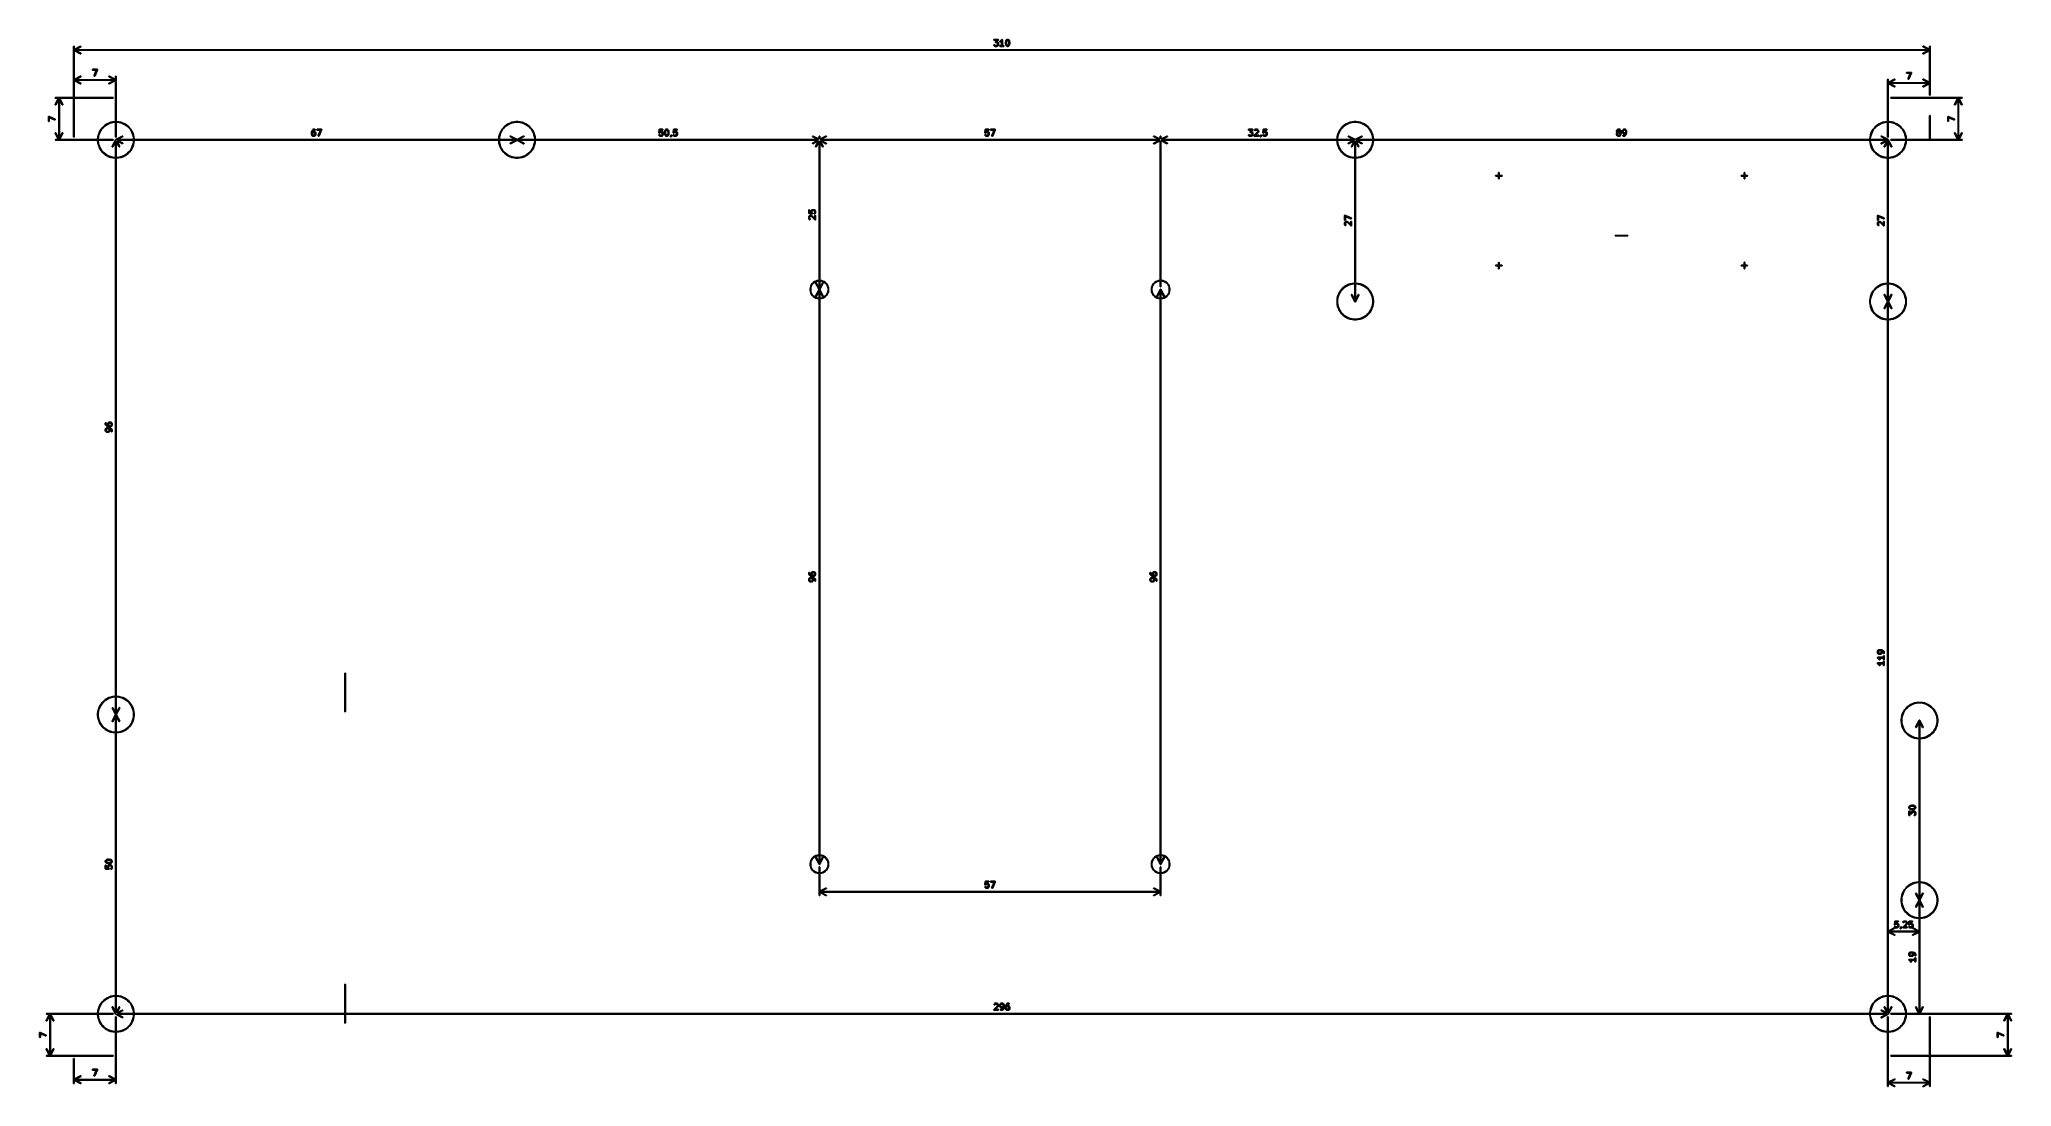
# Model space of a CAD drawing. Extents: x 1.4 to 14.3, y -8.7 to -1.8.
import ezdxf

# ---------------------------------------------------------------- set-up
doc = ezdxf.new("R2010")
doc.units = 0
doc.header["$MEASUREMENT"] = 0
doc.layers.add('BLACK', color=7, linetype='CONTINUOUS')

msp = doc.modelspace()

# ---------------------------------------------------------------- linework, layer by layer
at = {"layer": 'BLACK', "linetype": 'CONTINUOUS'}
for p, q in [((7.655, -1.799), (7.656, -1.798)), ((7.655, -1.8), (7.655, -1.799)), ((7.656, -1.801), (7.655, -1.8)), ((7.656, -1.798), (7.656, -1.797)), ((7.656, -1.797), (7.657, -1.797)), ((7.656, -1.802), (7.656, -1.801)), ((7.657, -1.802), (7.656, -1.802)), ((7.657, -1.797), (7.658, -1.796)), ((7.658, -1.802), (7.657, -1.802)), ((7.658, -1.796), (7.682, -1.796)), ((7.676, -1.802), (7.658, -1.802)), ((7.666, -1.814), (7.667, -1.813)), ((7.666, -1.815), (7.666, -1.814)), ((7.666, -1.814), (7.666, -1.814)), ((7.666, -1.814), (7.666, -1.814)), ((7.666, -1.814), (7.666, -1.814)), ((7.667, -1.816), (7.666, -1.815)), ((7.666, -1.815), (7.666, -1.815)), ((7.666, -1.815), (7.666, -1.815)), ((7.667, -1.812), (7.676, -1.802)), ((7.667, -1.813), (7.667, -1.812)), ((7.667, -1.813), (7.667, -1.813)), ((7.667, -1.813), (7.667, -1.813)), ((7.667, -1.813), (7.667, -1.813)), ((7.667, -1.813), (7.667, -1.813)), ((7.667, -1.816), (7.667, -1.816)), ((7.685, -1.801), (7.676, -1.812)), ((7.676, -1.812), (7.676, -1.812)), ((7.676, -1.812), (7.68, -1.814)), ((7.68, -1.814), (7.68, -1.814)), ((7.68, -1.814), (7.68, -1.814)), ((7.68, -1.814), (7.68, -1.814)), ((7.68, -1.814), (7.68, -1.814)), ((7.68, -1.814), (7.681, -1.814)), ((7.681, -1.814), (7.681, -1.814)), ((7.681, -1.814), (7.683, -1.816)), ((7.682, -1.796), (7.683, -1.796)), ((7.683, -1.796), (7.683, -1.796)), ((7.683, -1.796), (7.683, -1.796)), ((7.683, -1.796), (7.683, -1.797)), ((7.683, -1.797), (7.683, -1.797)), ((7.683, -1.797), (7.684, -1.797)), ((7.684, -1.797), (7.684, -1.797)), ((7.684, -1.797), (7.684, -1.797)), ((7.684, -1.797), (7.684, -1.797)), ((7.684, -1.797), (7.685, -1.798)), ((7.685, -1.798), (7.685, -1.798)), ((7.685, -1.798), (7.685, -1.798)), ((7.685, -1.798), (7.685, -1.798)), ((7.685, -1.798), (7.685, -1.799)), ((7.685, -1.799), (7.685, -1.799)), ((7.685, -1.799), (7.685, -1.799)), ((7.685, -1.799), (7.685, -1.799)), ((7.685, -1.799), (7.685, -1.8)), ((7.685, -1.8), (7.685, -1.8)), ((7.685, -1.8), (7.685, -1.8)), ((7.685, -1.8), (7.685, -1.8)), ((7.685, -1.8), (7.685, -1.801)), ((7.685, -1.801), (7.685, -1.801)), ((7.685, -1.801), (7.685, -1.801)), ((7.685, -1.801), (7.685, -1.801)), ((7.685, -1.801), (7.685, -1.801)), ((7.694, -1.81), (7.695, -1.809)), ((7.695, -1.811), (7.694, -1.81)), ((7.695, -1.809), (7.696, -1.808)), ((7.695, -1.812), (7.695, -1.811)), ((7.696, -1.813), (7.695, -1.812)), ((7.696, -1.808), (7.699, -1.806)), ((7.696, -1.808), (7.696, -1.808)), ((7.697, -1.814), (7.696, -1.813)), ((7.698, -1.813), (7.697, -1.814)), ((7.699, -1.813), (7.698, -1.813)), ((7.699, -1.806), (7.703, -1.803)), ((7.702, -1.811), (7.699, -1.813)), ((7.703, -1.811), (7.702, -1.811)), ((7.703, -1.803), (7.706, -1.798)), ((7.706, -1.808), (7.703, -1.811)), ((7.703, -1.811), (7.703, -1.811)), ((7.703, -1.811), (7.703, -1.811)), ((7.703, -1.811), (7.703, -1.811)), ((7.703, -1.811), (7.703, -1.811)), ((7.703, -1.811), (7.703, -1.811)), ((7.706, -1.798), (7.707, -1.797)), ((7.706, -1.798), (7.706, -1.798)), ((7.706, -1.798), (7.706, -1.798)), ((7.706, -1.798), (7.706, -1.798)), ((7.706, -1.836), (7.706, -1.808)), ((7.707, -1.797), (7.707, -1.797)), ((7.707, -1.797), (7.707, -1.797)), ((7.707, -1.797), (7.707, -1.797)), ((7.707, -1.797), (7.708, -1.797)), ((7.708, -1.797), (7.709, -1.796)), ((7.708, -1.797), (7.708, -1.797)), ((7.708, -1.797), (7.708, -1.797)), ((7.708, -1.797), (7.708, -1.797)), ((7.709, -1.796), (7.709, -1.797)), ((7.709, -1.797), (7.709, -1.797)), ((7.709, -1.797), (7.71, -1.797)), ((7.71, -1.797), (7.71, -1.797)), ((7.71, -1.797), (7.71, -1.797)), ((7.71, -1.797), (7.71, -1.797)), ((7.71, -1.797), (7.711, -1.797)), ((7.711, -1.797), (7.711, -1.797)), ((7.711, -1.797), (7.711, -1.798)), ((7.711, -1.798), (7.711, -1.798)), ((7.711, -1.798), (7.711, -1.798)), ((7.711, -1.798), (7.711, -1.798)), ((7.711, -1.798), (7.711, -1.799)), ((7.711, -1.799), (7.712, -1.799)), ((7.712, -1.799), (7.712, -1.799)), ((7.712, -1.799), (7.712, -1.799)), ((7.712, -1.799), (7.712, -1.799)), ((7.712, -1.799), (7.712, -1.799)), ((7.712, -1.799), (7.712, -1.836)), ((7.732, -1.814), (7.734, -1.806)), ((7.732, -1.824), (7.732, -1.814)), ((7.732, -1.814), (7.732, -1.814)), ((7.732, -1.814), (7.732, -1.814)), ((7.732, -1.814), (7.732, -1.814)), ((7.732, -1.814), (7.732, -1.814)), ((7.732, -1.814), (7.732, -1.814)), ((7.732, -1.814), (7.732, -1.814)), ((7.734, -1.806), (7.736, -1.802)), ((7.734, -1.806), (7.734, -1.806)), ((7.734, -1.806), (7.734, -1.806)), ((7.734, -1.806), (7.734, -1.806)), ((7.734, -1.806), (7.734, -1.806)), ((7.734, -1.806), (7.734, -1.806)), ((7.734, -1.806), (7.734, -1.806)), ((7.736, -1.802), (7.736, -1.801)), ((7.736, -1.801), (7.736, -1.801)), ((7.736, -1.801), (7.736, -1.801)), ((7.736, -1.801), (7.737, -1.801)), ((7.736, -1.802), (7.736, -1.802)), ((7.736, -1.802), (7.736, -1.802)), ((7.737, -1.801), (7.738, -1.799)), ((7.738, -1.799), (7.739, -1.799)), ((7.74, -1.808), (7.738, -1.815)), ((7.738, -1.815), (7.738, -1.823)), ((7.739, -1.799), (7.743, -1.797)), ((7.739, -1.799), (7.739, -1.799)), ((7.739, -1.799), (7.739, -1.799)), ((7.739, -1.799), (7.739, -1.799)), ((7.739, -1.799), (7.739, -1.799)), ((7.739, -1.799), (7.739, -1.799)), ((7.741, -1.805), (7.74, -1.808)), ((7.742, -1.804), (7.741, -1.805)), ((7.745, -1.802), (7.742, -1.804)), ((7.743, -1.797), (7.744, -1.797)), ((7.744, -1.797), (7.744, -1.796)), ((7.744, -1.796), (7.748, -1.796)), ((7.744, -1.797), (7.744, -1.797)), ((7.744, -1.797), (7.744, -1.797)), ((7.747, -1.802), (7.745, -1.802)), ((7.75, -1.804), (7.747, -1.802)), ((7.748, -1.796), (7.749, -1.797)), ((7.749, -1.797), (7.749, -1.797)), ((7.749, -1.797), (7.749, -1.797)), ((7.749, -1.797), (7.749, -1.797)), ((7.749, -1.797), (7.753, -1.799)), ((7.751, -1.805), (7.75, -1.804)), ((7.753, -1.808), (7.751, -1.805)), ((7.753, -1.799), (7.753, -1.799)), ((7.753, -1.799), (7.753, -1.799)), ((7.753, -1.799), (7.754, -1.799)), ((7.754, -1.815), (7.753, -1.808)), ((7.754, -1.799), (7.754, -1.799)), ((7.754, -1.799), (7.754, -1.799)), ((7.754, -1.799), (7.754, -1.799)), ((7.754, -1.799), (7.756, -1.801)), ((7.754, -1.823), (7.754, -1.815)), ((7.756, -1.801), (7.756, -1.801)), ((7.756, -1.801), (7.756, -1.801)), ((7.756, -1.801), (7.756, -1.801)), ((7.756, -1.801), (7.756, -1.802)), ((7.756, -1.802), (7.756, -1.802)), ((7.756, -1.802), (7.756, -1.802)), ((7.756, -1.802), (7.758, -1.806)), ((7.758, -1.806), (7.758, -1.806)), ((7.758, -1.806), (7.758, -1.806)), ((7.758, -1.806), (7.758, -1.806)), ((7.758, -1.806), (7.758, -1.806)), ((7.758, -1.806), (7.758, -1.806)), ((7.758, -1.806), (7.758, -1.806)), ((7.758, -1.806), (7.76, -1.814)), ((7.76, -1.814), (7.76, -1.814)), ((7.76, -1.814), (7.76, -1.814)), ((7.76, -1.814), (7.76, -1.814)), ((7.76, -1.814), (7.76, -1.814)), ((7.76, -1.814), (7.76, -1.814)), ((7.76, -1.814), (7.76, -1.814)), ((7.76, -1.814), (7.76, -1.824)), ((1.604, -1.842), (1.606, -1.841)), ((1.604, -1.843), (1.604, -1.842)), ((1.604, -2.04), (1.604, -1.843)), ((1.606, -1.841), (1.607, -1.841)), ((1.607, -1.841), (1.608, -1.842)), ((1.608, -1.863), (1.65, -1.841)), ((1.608, -1.842), (1.608, -1.843)), ((1.608, -1.843), (1.608, -1.863)), ((1.65, -1.891), (1.608, -1.869)), ((1.608, -1.869), (1.608, -2.04)), ((1.652, -1.845), (1.614, -1.864)), ((1.614, -1.864), (13.803, -1.864)), ((1.614, -1.868), (1.652, -1.887)), ((13.803, -1.868), (1.614, -1.868)), ((1.65, -1.841), (1.65, -1.841)), ((1.65, -1.841), (1.652, -1.842)), ((1.652, -1.891), (1.65, -1.891)), ((1.65, -1.891), (1.65, -1.891)), ((1.652, -1.842), (1.653, -1.843)), ((1.653, -1.843), (1.652, -1.844)), ((1.652, -1.844), (1.652, -1.845)), ((1.652, -1.887), (1.652, -1.888)), ((1.652, -1.888), (1.653, -1.889)), ((1.653, -1.889), (1.652, -1.891)), ((7.655, -1.834), (7.656, -1.833)), ((7.655, -1.836), (7.655, -1.834)), ((7.656, -1.837), (7.655, -1.836)), ((7.656, -1.833), (7.657, -1.832)), ((7.656, -1.833), (7.656, -1.833)), ((7.658, -1.839), (7.656, -1.837)), ((7.656, -1.837), (7.656, -1.837)), ((7.657, -1.832), (7.659, -1.832)), ((7.659, -1.84), (7.658, -1.839)), ((7.658, -1.839), (7.658, -1.839)), ((7.658, -1.839), (7.658, -1.839)), ((7.658, -1.839), (7.658, -1.839)), ((7.658, -1.839), (7.658, -1.839)), ((7.658, -1.839), (7.658, -1.839)), ((7.659, -1.832), (7.66, -1.833)), ((7.662, -1.841), (7.659, -1.84)), ((7.66, -1.833), (7.66, -1.833)), ((7.66, -1.833), (7.662, -1.834)), ((7.662, -1.834), (7.664, -1.836)), ((7.663, -1.842), (7.662, -1.841)), ((7.664, -1.842), (7.663, -1.842)), ((7.663, -1.842), (7.663, -1.842)), ((7.663, -1.842), (7.663, -1.842)), ((7.664, -1.836), (7.674, -1.836)), ((7.675, -1.842), (7.664, -1.842)), ((7.667, -1.817), (7.667, -1.816)), ((7.667, -1.816), (7.667, -1.816)), ((7.667, -1.816), (7.667, -1.816)), ((7.668, -1.817), (7.667, -1.817)), ((7.669, -1.817), (7.668, -1.817)), ((7.668, -1.817), (7.668, -1.817)), ((7.668, -1.817), (7.668, -1.817)), ((7.668, -1.817), (7.668, -1.817)), ((7.674, -1.817), (7.669, -1.817)), ((7.669, -1.817), (7.669, -1.817)), ((7.669, -1.817), (7.669, -1.817)), ((7.669, -1.817), (7.669, -1.817)), ((7.669, -1.817), (7.669, -1.817)), ((7.677, -1.819), (7.674, -1.817)), ((7.674, -1.836), (7.677, -1.834)), ((7.676, -1.842), (7.675, -1.842)), ((7.675, -1.842), (7.675, -1.842)), ((7.68, -1.84), (7.676, -1.841)), ((7.676, -1.841), (7.676, -1.842)), ((7.676, -1.842), (7.676, -1.842)), ((7.678, -1.82), (7.677, -1.819)), ((7.677, -1.834), (7.678, -1.833)), ((7.679, -1.823), (7.678, -1.82)), ((7.678, -1.833), (7.679, -1.831)), ((7.679, -1.831), (7.679, -1.823)), ((7.681, -1.839), (7.68, -1.839)), ((7.68, -1.839), (7.68, -1.839)), ((7.68, -1.839), (7.68, -1.839)), ((7.68, -1.839), (7.68, -1.839)), ((7.68, -1.839), (7.68, -1.84)), ((7.683, -1.837), (7.681, -1.839)), ((7.681, -1.839), (7.681, -1.839)), ((7.683, -1.816), (7.683, -1.816)), ((7.683, -1.816), (7.683, -1.816)), ((7.683, -1.816), (7.683, -1.816)), ((7.683, -1.816), (7.683, -1.817)), ((7.683, -1.817), (7.683, -1.817)), ((7.683, -1.817), (7.683, -1.817)), ((7.683, -1.817), (7.685, -1.821)), ((7.685, -1.833), (7.683, -1.836)), ((7.683, -1.836), (7.683, -1.837)), ((7.683, -1.837), (7.683, -1.837)), ((7.683, -1.837), (7.683, -1.837)), ((7.683, -1.837), (7.683, -1.837)), ((7.683, -1.837), (7.683, -1.837)), ((7.683, -1.837), (7.683, -1.837)), ((7.685, -1.821), (7.685, -1.821)), ((7.685, -1.821), (7.685, -1.821)), ((7.685, -1.821), (7.685, -1.821)), ((7.685, -1.821), (7.685, -1.822)), ((7.685, -1.822), (7.685, -1.831)), ((7.685, -1.831), (7.685, -1.832)), ((7.685, -1.832), (7.685, -1.832)), ((7.685, -1.832), (7.685, -1.832)), ((7.685, -1.832), (7.685, -1.833)), ((7.695, -1.837), (7.696, -1.836)), ((7.695, -1.838), (7.695, -1.837)), ((7.695, -1.839), (7.695, -1.838)), ((7.695, -1.84), (7.695, -1.839)), ((7.696, -1.841), (7.695, -1.84)), ((7.696, -1.836), (7.697, -1.836)), ((7.697, -1.842), (7.696, -1.841)), ((7.697, -1.836), (7.697, -1.836)), ((7.697, -1.836), (7.706, -1.836)), ((7.72, -1.842), (7.697, -1.842)), ((7.697, -1.842), (7.697, -1.842)), ((7.712, -1.836), (7.72, -1.836)), ((7.72, -1.836), (7.72, -1.836)), ((7.72, -1.836), (7.722, -1.836)), ((7.722, -1.841), (7.72, -1.842)), ((7.72, -1.842), (7.72, -1.842)), ((7.722, -1.836), (7.722, -1.837)), ((7.722, -1.837), (7.723, -1.838)), ((7.723, -1.839), (7.722, -1.84)), ((7.722, -1.84), (7.722, -1.841)), ((7.723, -1.838), (7.723, -1.839)), ((7.734, -1.832), (7.732, -1.824)), ((7.732, -1.824), (7.732, -1.824)), ((7.732, -1.824), (7.732, -1.824)), ((7.732, -1.824), (7.732, -1.824)), ((7.732, -1.824), (7.732, -1.824)), ((7.732, -1.824), (7.732, -1.824)), ((7.732, -1.824), (7.732, -1.824)), ((7.734, -1.833), (7.734, -1.832)), ((7.734, -1.832), (7.734, -1.832)), ((7.734, -1.832), (7.734, -1.832)), ((7.734, -1.832), (7.734, -1.832)), ((7.736, -1.836), (7.734, -1.833)), ((7.734, -1.833), (7.734, -1.833)), ((7.734, -1.833), (7.734, -1.833)), ((7.736, -1.837), (7.736, -1.836)), ((7.737, -1.837), (7.736, -1.837)), ((7.736, -1.837), (7.736, -1.837)), ((7.736, -1.837), (7.736, -1.837)), ((7.736, -1.837), (7.736, -1.837)), ((7.736, -1.837), (7.736, -1.837)), ((7.738, -1.839), (7.737, -1.837)), ((7.738, -1.823), (7.74, -1.83)), ((7.739, -1.839), (7.738, -1.839)), ((7.739, -1.84), (7.739, -1.839)), ((7.739, -1.839), (7.739, -1.839)), ((7.739, -1.839), (7.739, -1.839)), ((7.739, -1.839), (7.739, -1.839)), ((7.739, -1.839), (7.739, -1.839)), ((7.743, -1.841), (7.739, -1.84)), ((7.74, -1.83), (7.741, -1.833)), ((7.741, -1.833), (7.742, -1.834)), ((7.742, -1.834), (7.745, -1.836)), ((7.744, -1.842), (7.743, -1.841)), ((7.748, -1.842), (7.744, -1.842)), ((7.744, -1.842), (7.744, -1.842)), ((7.744, -1.842), (7.744, -1.842)), ((7.744, -1.842), (7.744, -1.842)), ((7.745, -1.836), (7.747, -1.836)), ((7.747, -1.836), (7.75, -1.834)), ((7.749, -1.842), (7.748, -1.842)), ((7.753, -1.84), (7.749, -1.841)), ((7.749, -1.841), (7.749, -1.842)), ((7.749, -1.842), (7.749, -1.842)), ((7.749, -1.842), (7.749, -1.842)), ((7.75, -1.834), (7.751, -1.833)), ((7.751, -1.833), (7.753, -1.83)), ((7.753, -1.83), (7.754, -1.823)), ((7.754, -1.839), (7.753, -1.839)), ((7.753, -1.839), (7.753, -1.839)), ((7.753, -1.839), (7.753, -1.84)), ((7.756, -1.837), (7.754, -1.839)), ((7.754, -1.839), (7.754, -1.839)), ((7.754, -1.839), (7.754, -1.839)), ((7.754, -1.839), (7.754, -1.839)), ((7.758, -1.833), (7.756, -1.836)), ((7.756, -1.836), (7.756, -1.837)), ((7.756, -1.837), (7.756, -1.837)), ((7.756, -1.837), (7.756, -1.837)), ((7.756, -1.837), (7.756, -1.837)), ((7.756, -1.837), (7.756, -1.837)), ((7.756, -1.837), (7.756, -1.837)), ((7.76, -1.824), (7.758, -1.832)), ((7.758, -1.832), (7.758, -1.832)), ((7.758, -1.832), (7.758, -1.832)), ((7.758, -1.832), (7.758, -1.832)), ((7.758, -1.832), (7.758, -1.833)), ((7.758, -1.833), (7.758, -1.833)), ((7.758, -1.833), (7.758, -1.833)), ((7.76, -1.824), (7.76, -1.824)), ((7.76, -1.824), (7.76, -1.824)), ((7.76, -1.824), (7.76, -1.824)), ((7.76, -1.824), (7.76, -1.824)), ((7.76, -1.824), (7.76, -1.824)), ((7.76, -1.824), (7.76, -1.824)), ((13.765, -1.842), (13.767, -1.841)), ((13.765, -1.843), (13.765, -1.842)), ((13.765, -1.844), (13.765, -1.843)), ((13.766, -1.845), (13.765, -1.844)), ((13.765, -1.888), (13.766, -1.887)), ((13.765, -1.889), (13.765, -1.888)), ((13.765, -1.891), (13.765, -1.889)), ((13.767, -1.891), (13.765, -1.891)), ((13.803, -1.864), (13.766, -1.845)), ((13.766, -1.887), (13.803, -1.868)), ((13.767, -1.841), (13.768, -1.841)), ((13.768, -1.891), (13.767, -1.891)), ((13.768, -1.841), (13.809, -1.863)), ((13.809, -1.869), (13.768, -1.891)), ((13.809, -1.842), (13.81, -1.841)), ((13.809, -1.843), (13.809, -1.842)), ((13.809, -1.863), (13.809, -1.843)), ((13.809, -2.06), (13.809, -1.869)), ((13.81, -1.841), (13.812, -1.841)), ((13.812, -1.841), (13.813, -1.842)), ((13.813, -1.842), (13.813, -1.843)), ((13.813, -1.843), (13.813, -2.06)), ((1.604, -2.179), (1.604, -2.04)), ((1.608, -2.06), (1.65, -2.038)), ((1.608, -2.04), (1.608, -2.06)), ((1.65, -2.088), (1.608, -2.066)), ((1.608, -2.066), (1.608, -2.179)), ((1.652, -2.042), (1.614, -2.061)), ((1.614, -2.061), (1.874, -2.061)), ((1.614, -2.065), (1.652, -2.084)), ((1.874, -2.065), (1.614, -2.065)), ((1.65, -2.038), (1.65, -2.038)), ((1.65, -2.038), (1.652, -2.038)), ((1.652, -2.038), (1.653, -2.04)), ((1.653, -2.04), (1.652, -2.041)), ((1.652, -2.041), (1.652, -2.042)), ((1.728, -1.996), (1.729, -1.995)), ((1.728, -1.997), (1.728, -1.996)), ((1.729, -1.998), (1.728, -1.997)), ((1.729, -1.994), (1.73, -1.993)), ((1.729, -1.995), (1.729, -1.994)), ((1.729, -1.999), (1.729, -1.998)), ((1.73, -1.999), (1.729, -1.999)), ((1.73, -1.993), (1.731, -1.993)), ((1.731, -1.999), (1.73, -1.999)), ((1.731, -1.993), (1.757, -1.993)), ((1.753, -1.999), (1.731, -1.999)), ((1.737, -2.035), (1.738, -2.034)), ((1.737, -2.036), (1.737, -2.035)), ((1.738, -2.037), (1.737, -2.036)), ((1.738, -2.034), (1.753, -1.999)), ((1.739, -2.038), (1.738, -2.037)), ((1.74, -2.039), (1.739, -2.038)), ((1.741, -2.039), (1.74, -2.039)), ((1.742, -2.038), (1.741, -2.039)), ((1.743, -2.037), (1.742, -2.038)), ((1.76, -1.997), (1.743, -2.037)), ((1.743, -2.037), (1.743, -2.037)), ((1.757, -1.993), (1.758, -1.993)), ((1.758, -1.993), (1.758, -1.993)), ((1.758, -1.993), (1.758, -1.993)), ((1.758, -1.993), (1.758, -1.994)), ((1.758, -1.994), (1.759, -1.994)), ((1.759, -1.994), (1.759, -1.994)), ((1.759, -1.994), (1.759, -1.994)), ((1.759, -1.994), (1.759, -1.994)), ((1.759, -1.994), (1.76, -1.995)), ((1.76, -1.995), (1.76, -1.995)), ((1.76, -1.995), (1.76, -1.995)), ((1.76, -1.995), (1.76, -1.995)), ((1.76, -1.995), (1.76, -1.996)), ((1.76, -1.996), (1.76, -1.996)), ((1.76, -1.996), (1.76, -1.996)), ((1.76, -1.996), (1.76, -1.996)), ((1.76, -1.996), (1.76, -1.997)), ((1.76, -1.997), (1.76, -1.997)), ((1.76, -1.997), (1.76, -1.997)), ((1.76, -1.997), (1.76, -1.997)), ((1.836, -2.04), (1.836, -2.038)), ((1.836, -2.038), (1.838, -2.038)), ((1.836, -2.041), (1.836, -2.04)), ((1.837, -2.042), (1.836, -2.041)), ((1.874, -2.061), (1.837, -2.042)), ((1.837, -2.084), (1.874, -2.065)), ((1.838, -2.038), (1.838, -2.038)), ((1.838, -2.038), (1.88, -2.06)), ((1.88, -2.066), (1.838, -2.088)), ((1.88, -2.039), (1.881, -2.038)), ((1.88, -2.04), (1.88, -2.039)), ((1.88, -2.06), (1.88, -2.04)), ((1.88, -2.337), (1.88, -2.066)), ((1.881, -2.038), (1.883, -2.038)), ((1.883, -2.038), (1.884, -2.039)), ((1.884, -2.039), (1.884, -2.04)), ((1.884, -2.04), (1.884, -2.337)), ((13.533, -2.06), (13.534, -2.059)), ((13.533, -2.337), (13.533, -2.06)), ((13.534, -2.059), (13.535, -2.058)), ((13.535, -2.058), (13.536, -2.058)), ((13.536, -2.058), (13.537, -2.059)), ((13.537, -2.079), (13.579, -2.058)), ((13.537, -2.059), (13.537, -2.06)), ((13.537, -2.06), (13.537, -2.079)), ((13.581, -2.061), (13.543, -2.081)), ((13.579, -2.058), (13.58, -2.058)), ((13.58, -2.058), (13.581, -2.058)), ((13.581, -2.058), (13.582, -2.059)), ((13.582, -2.059), (13.581, -2.061)), ((13.581, -2.061), (13.581, -2.061)), ((13.657, -2.015), (13.658, -2.014)), ((13.657, -2.017), (13.657, -2.015)), ((13.658, -2.018), (13.657, -2.017)), ((13.658, -2.014), (13.658, -2.013)), ((13.658, -2.013), (13.66, -2.013)), ((13.66, -2.019), (13.658, -2.018)), ((13.658, -2.018), (13.658, -2.018)), ((13.66, -2.013), (13.66, -2.013)), ((13.66, -2.013), (13.686, -2.013)), ((13.682, -2.019), (13.66, -2.019)), ((13.66, -2.019), (13.66, -2.019)), ((13.667, -2.054), (13.682, -2.019)), ((13.667, -2.055), (13.667, -2.054)), ((13.667, -2.056), (13.667, -2.055)), ((13.667, -2.057), (13.667, -2.056)), ((13.668, -2.058), (13.667, -2.057)), ((13.669, -2.058), (13.668, -2.058)), ((13.67, -2.058), (13.669, -2.058)), ((13.671, -2.058), (13.67, -2.058)), ((13.672, -2.057), (13.671, -2.058)), ((13.689, -2.017), (13.672, -2.056)), ((13.672, -2.056), (13.672, -2.057)), ((13.686, -2.013), (13.687, -2.013)), ((13.687, -2.013), (13.687, -2.013)), ((13.687, -2.013), (13.687, -2.013)), ((13.687, -2.013), (13.687, -2.013)), ((13.687, -2.013), (13.688, -2.013)), ((13.688, -2.013), (13.688, -2.014)), ((13.688, -2.014), (13.688, -2.014)), ((13.688, -2.014), (13.688, -2.014)), ((13.688, -2.014), (13.689, -2.014)), ((13.689, -2.014), (13.689, -2.014)), ((13.689, -2.014), (13.689, -2.014)), ((13.689, -2.014), (13.689, -2.015)), ((13.689, -2.015), (13.689, -2.015)), ((13.689, -2.015), (13.689, -2.015)), ((13.689, -2.015), (13.689, -2.015)), ((13.689, -2.015), (13.689, -2.016)), ((13.689, -2.016), (13.689, -2.017)), ((13.689, -2.017), (13.689, -2.017)), ((13.689, -2.017), (13.689, -2.017)), ((13.689, -2.017), (13.689, -2.017)), ((13.765, -2.059), (13.765, -2.058)), ((13.765, -2.058), (13.767, -2.058)), ((13.765, -2.061), (13.765, -2.059)), ((13.766, -2.061), (13.765, -2.061)), ((13.803, -2.081), (13.766, -2.061)), ((13.767, -2.058), (13.768, -2.058)), ((13.768, -2.058), (13.809, -2.079)), ((13.809, -2.079), (13.809, -2.06)), ((13.813, -2.06), (13.813, -2.161)), ((1.483, -2.18), (1.484, -2.179)), ((1.483, -2.182), (1.483, -2.18)), ((1.484, -2.183), (1.483, -2.182)), ((1.483, -2.225), (1.505, -2.183)), ((1.484, -2.179), (1.485, -2.179)), ((1.485, -2.183), (1.484, -2.183)), ((1.485, -2.179), (1.604, -2.179)), ((1.505, -2.183), (1.485, -2.183)), ((1.506, -2.189), (1.487, -2.226)), ((1.506, -2.449), (1.506, -2.189)), ((1.529, -2.226), (1.51, -2.189)), ((1.51, -2.189), (1.51, -2.449)), ((1.604, -2.183), (1.511, -2.183)), ((1.511, -2.183), (1.533, -2.225)), ((1.604, -2.437), (1.604, -2.183)), ((1.608, -2.179), (1.862, -2.179)), ((1.862, -2.183), (1.608, -2.183)), ((1.608, -2.183), (1.608, -2.437)), ((1.652, -2.088), (1.65, -2.088)), ((1.65, -2.088), (1.65, -2.088)), ((1.652, -2.084), (1.652, -2.085)), ((1.652, -2.085), (1.653, -2.086)), ((1.653, -2.086), (1.652, -2.088)), ((1.836, -2.085), (1.837, -2.084)), ((1.836, -2.086), (1.836, -2.085)), ((1.836, -2.088), (1.836, -2.086)), ((1.838, -2.088), (1.836, -2.088)), ((1.838, -2.088), (1.838, -2.088)), ((1.862, -2.179), (1.863, -2.179)), ((1.863, -2.183), (1.862, -2.183)), ((1.863, -2.179), (1.864, -2.18)), ((1.864, -2.182), (1.863, -2.183)), ((1.864, -2.18), (1.864, -2.182)), ((13.579, -2.108), (13.537, -2.086)), ((13.537, -2.086), (13.537, -2.337)), ((13.543, -2.081), (13.803, -2.081)), ((13.803, -2.085), (13.543, -2.085)), ((13.543, -2.085), (13.581, -2.104)), ((13.553, -2.18), (13.554, -2.179)), ((13.553, -2.182), (13.553, -2.18)), ((13.554, -2.183), (13.553, -2.182)), ((13.554, -2.179), (13.555, -2.179)), ((13.555, -2.183), (13.554, -2.183)), ((13.555, -2.179), (14.021, -2.179)), ((13.995, -2.183), (13.555, -2.183)), ((13.58, -2.108), (13.579, -2.108)), ((13.581, -2.107), (13.58, -2.108)), ((13.581, -2.104), (13.581, -2.104)), ((13.581, -2.104), (13.582, -2.106)), ((13.582, -2.106), (13.581, -2.107)), ((13.765, -2.106), (13.765, -2.104)), ((13.765, -2.104), (13.766, -2.104)), ((13.765, -2.107), (13.765, -2.106)), ((13.767, -2.108), (13.765, -2.107)), ((13.766, -2.104), (13.803, -2.085)), ((13.768, -2.108), (13.767, -2.108)), ((13.809, -2.086), (13.768, -2.108)), ((13.809, -2.161), (13.809, -2.086)), ((13.809, -2.162), (13.809, -2.161)), ((13.81, -2.163), (13.809, -2.162)), ((13.812, -2.163), (13.81, -2.163)), ((13.813, -2.162), (13.812, -2.163)), ((13.813, -2.161), (13.813, -2.162)), ((13.973, -2.225), (13.995, -2.183)), ((13.996, -2.189), (13.977, -2.226)), ((13.996, -2.449), (13.996, -2.189)), ((14.019, -2.226), (14, -2.189)), ((14, -2.189), (14, -2.449)), ((14.021, -2.183), (14.001, -2.183)), ((14.001, -2.183), (14.023, -2.225)), ((14.021, -2.179), (14.022, -2.179)), ((14.022, -2.183), (14.021, -2.183)), ((14.022, -2.179), (14.023, -2.18)), ((14.023, -2.182), (14.022, -2.183)), ((14.023, -2.18), (14.023, -2.182)), ((1.438, -2.305), (1.439, -2.304)), ((1.438, -2.306), (1.438, -2.305)), ((1.438, -2.305), (1.438, -2.305)), ((1.438, -2.305), (1.438, -2.305)), ((1.438, -2.305), (1.438, -2.305)), ((1.438, -2.332), (1.438, -2.306)), ((1.438, -2.333), (1.438, -2.332)), ((1.439, -2.334), (1.438, -2.333)), ((1.439, -2.304), (1.439, -2.303)), ((1.439, -2.303), (1.44, -2.303)), ((1.439, -2.304), (1.439, -2.304)), ((1.439, -2.304), (1.439, -2.304)), ((1.439, -2.304), (1.439, -2.304)), ((1.439, -2.334), (1.439, -2.334)), ((1.44, -2.303), (1.44, -2.303)), ((1.44, -2.303), (1.44, -2.303)), ((1.44, -2.303), (1.441, -2.303)), ((1.441, -2.303), (1.442, -2.303)), ((1.441, -2.303), (1.441, -2.303)), ((1.441, -2.303), (1.441, -2.303)), ((1.441, -2.303), (1.441, -2.303)), ((1.442, -2.303), (1.442, -2.303)), ((1.442, -2.303), (1.442, -2.303)), ((1.442, -2.303), (1.442, -2.303)), ((1.442, -2.303), (1.482, -2.32)), ((1.444, -2.334), (1.443, -2.334)), ((1.479, -2.325), (1.444, -2.31)), ((1.444, -2.31), (1.444, -2.332)), ((1.444, -2.332), (1.444, -2.333)), ((1.444, -2.333), (1.444, -2.334)), ((1.48, -2.326), (1.479, -2.325)), ((1.481, -2.326), (1.48, -2.326)), ((1.482, -2.325), (1.481, -2.326)), ((1.482, -2.32), (1.482, -2.32)), ((1.482, -2.32), (1.483, -2.321)), ((1.483, -2.324), (1.482, -2.325)), ((1.483, -2.227), (1.483, -2.225)), ((1.483, -2.225), (1.483, -2.225)), ((1.485, -2.227), (1.483, -2.227)), ((1.483, -2.321), (1.483, -2.322)), ((1.483, -2.322), (1.483, -2.323)), ((1.483, -2.323), (1.483, -2.324)), ((1.486, -2.227), (1.485, -2.227)), ((1.487, -2.226), (1.486, -2.227)), ((1.53, -2.227), (1.529, -2.226)), ((1.531, -2.227), (1.53, -2.227)), ((1.532, -2.227), (1.531, -2.227)), ((1.533, -2.225), (1.532, -2.227)), ((1.533, -2.225), (1.533, -2.225)), ((13.809, -2.298), (13.81, -2.297)), ((13.809, -2.299), (13.809, -2.298)), ((13.809, -2.455), (13.809, -2.299)), ((13.81, -2.297), (13.812, -2.297)), ((13.812, -2.297), (13.813, -2.298)), ((13.813, -2.298), (13.813, -2.299)), ((13.813, -2.299), (13.813, -2.455)), ((13.928, -2.306), (13.928, -2.305)), ((13.928, -2.305), (13.928, -2.305)), ((13.928, -2.305), (13.928, -2.305)), ((13.928, -2.305), (13.929, -2.305)), ((13.928, -2.332), (13.928, -2.306)), ((13.928, -2.333), (13.928, -2.332)), ((13.929, -2.334), (13.928, -2.333)), ((13.929, -2.304), (13.93, -2.303)), ((13.929, -2.305), (13.929, -2.304)), ((13.929, -2.304), (13.929, -2.304)), ((13.929, -2.304), (13.929, -2.304)), ((13.929, -2.304), (13.929, -2.304)), ((13.93, -2.334), (13.929, -2.334)), ((13.93, -2.303), (13.93, -2.303)), ((13.93, -2.303), (13.93, -2.303)), ((13.93, -2.303), (13.93, -2.303)), ((13.93, -2.303), (13.931, -2.303)), ((13.931, -2.303), (13.932, -2.303)), ((13.931, -2.303), (13.931, -2.303)), ((13.931, -2.303), (13.931, -2.303)), ((13.931, -2.303), (13.931, -2.303)), ((13.932, -2.303), (13.932, -2.303)), ((13.932, -2.303), (13.932, -2.303)), ((13.932, -2.303), (13.932, -2.303)), ((13.932, -2.303), (13.972, -2.32)), ((13.934, -2.334), (13.933, -2.334)), ((13.969, -2.325), (13.934, -2.31)), ((13.934, -2.31), (13.934, -2.332)), ((13.934, -2.332), (13.934, -2.333)), ((13.934, -2.333), (13.934, -2.334)), ((13.97, -2.326), (13.969, -2.325)), ((13.971, -2.326), (13.97, -2.326)), ((13.972, -2.325), (13.971, -2.326)), ((13.972, -2.32), (13.972, -2.32)), ((13.972, -2.32), (13.973, -2.321)), ((13.973, -2.324), (13.972, -2.325)), ((13.973, -2.227), (13.973, -2.225)), ((13.973, -2.225), (13.973, -2.225)), ((13.975, -2.227), (13.973, -2.227)), ((13.973, -2.321), (13.974, -2.322)), ((13.974, -2.323), (13.973, -2.324)), ((13.974, -2.322), (13.974, -2.323)), ((13.976, -2.227), (13.975, -2.227)), ((13.977, -2.226), (13.976, -2.227)), ((14.02, -2.227), (14.019, -2.226)), ((14.021, -2.227), (14.02, -2.227)), ((14.023, -2.227), (14.021, -2.227)), ((14.023, -2.225), (14.023, -2.225)), ((14.023, -2.225), (14.023, -2.227)), ((1.441, -2.335), (1.439, -2.334)), ((1.442, -2.335), (1.441, -2.335)), ((1.443, -2.334), (1.442, -2.335)), ((1.483, -2.411), (1.485, -2.41)), ((1.483, -2.413), (1.483, -2.411)), ((1.505, -2.455), (1.483, -2.413)), ((1.483, -2.413), (1.483, -2.413)), ((1.483, -2.456), (1.484, -2.455)), ((1.483, -2.457), (1.483, -2.456)), ((1.484, -2.459), (1.483, -2.457)), ((1.484, -2.455), (1.485, -2.455)), ((1.485, -2.459), (1.484, -2.459)), ((1.485, -2.41), (1.486, -2.411)), ((1.485, -2.455), (1.505, -2.455)), ((1.762, -2.459), (1.485, -2.459)), ((1.486, -2.411), (1.487, -2.411)), ((1.487, -2.411), (1.506, -2.449)), ((1.51, -2.449), (1.529, -2.411)), ((1.533, -2.413), (1.511, -2.455)), ((1.511, -2.455), (1.762, -2.455)), ((1.529, -2.411), (1.53, -2.411)), ((1.53, -2.411), (1.531, -2.41)), ((1.531, -2.41), (1.532, -2.411)), ((1.532, -2.411), (1.533, -2.413)), ((1.533, -2.413), (1.533, -2.413)), ((1.604, -2.438), (1.604, -2.437)), ((1.606, -2.439), (1.604, -2.438)), ((1.607, -2.439), (1.606, -2.439)), ((1.608, -2.438), (1.607, -2.439)), ((1.608, -2.437), (1.608, -2.438)), ((1.762, -2.45), (1.764, -2.437)), ((1.762, -2.455), (1.762, -2.45)), ((1.762, -2.45), (1.762, -2.45)), ((1.762, -2.463), (1.762, -2.459)), ((1.764, -2.477), (1.762, -2.463)), ((1.764, -2.437), (1.767, -2.423)), ((1.767, -2.437), (1.766, -2.45)), ((1.766, -2.45), (1.766, -2.455)), ((1.766, -2.455), (1.862, -2.455)), ((1.862, -2.459), (1.766, -2.459)), ((1.766, -2.459), (1.766, -2.463)), ((1.766, -2.463), (1.767, -2.476)), ((1.767, -2.423), (1.771, -2.411)), ((1.77, -2.424), (1.767, -2.437)), ((1.774, -2.412), (1.77, -2.424)), ((1.771, -2.411), (1.777, -2.399)), ((1.78, -2.4), (1.774, -2.412)), ((1.777, -2.399), (1.784, -2.387)), ((1.787, -2.389), (1.78, -2.4)), ((1.784, -2.387), (1.792, -2.377)), ((1.795, -2.379), (1.787, -2.389)), ((1.792, -2.377), (1.802, -2.367)), ((1.804, -2.37), (1.795, -2.379)), ((1.802, -2.367), (1.812, -2.359)), ((1.815, -2.362), (1.804, -2.37)), ((1.812, -2.359), (1.824, -2.352)), ((1.826, -2.355), (1.815, -2.362)), ((1.824, -2.352), (1.836, -2.346)), ((1.837, -2.349), (1.826, -2.355)), ((1.836, -2.346), (1.849, -2.341)), ((1.85, -2.345), (1.837, -2.349)), ((1.849, -2.341), (1.862, -2.338)), ((1.862, -2.342), (1.85, -2.345)), ((1.857, -2.5), (1.88, -2.456)), ((1.862, -2.338), (1.875, -2.337)), ((1.875, -2.341), (1.862, -2.342)), ((1.862, -2.455), (1.863, -2.455)), ((1.863, -2.459), (1.862, -2.459)), ((1.863, -2.455), (1.864, -2.456)), ((1.864, -2.457), (1.863, -2.459)), ((1.864, -2.456), (1.864, -2.457)), ((1.875, -2.337), (1.88, -2.337)), ((1.88, -2.341), (1.875, -2.341)), ((1.88, -2.437), (1.88, -2.341)), ((1.88, -2.438), (1.88, -2.437)), ((1.881, -2.439), (1.88, -2.438)), ((1.88, -2.456), (1.88, -2.455)), ((1.88, -2.455), (1.881, -2.455)), ((1.88, -2.456), (1.88, -2.456)), ((1.881, -2.455), (1.925, -2.432)), ((1.883, -2.439), (1.881, -2.439)), ((1.881, -2.455), (1.881, -2.455)), ((1.881, -2.455), (1.881, -2.455)), ((1.881, -2.455), (1.881, -2.455)), ((1.884, -2.438), (1.883, -2.439)), ((1.884, -2.337), (1.889, -2.337)), ((1.888, -2.341), (1.884, -2.341)), ((1.884, -2.341), (1.884, -2.437)), ((1.884, -2.437), (1.884, -2.438)), ((1.925, -2.482), (1.887, -2.461)), ((1.887, -2.461), (1.907, -2.5)), ((1.901, -2.342), (1.888, -2.341)), ((1.889, -2.337), (1.902, -2.338)), ((1.927, -2.435), (1.89, -2.455)), ((1.89, -2.455), (1.998, -2.455)), ((1.89, -2.459), (1.927, -2.478)), ((1.998, -2.459), (1.89, -2.459)), ((1.914, -2.345), (1.901, -2.342)), ((1.902, -2.338), (1.915, -2.341)), ((1.926, -2.349), (1.914, -2.345)), ((1.915, -2.341), (1.928, -2.346)), ((1.925, -2.432), (1.926, -2.432)), ((1.938, -2.355), (1.926, -2.349)), ((1.926, -2.432), (1.928, -2.432)), ((1.928, -2.435), (1.927, -2.435)), ((1.928, -2.346), (1.94, -2.352)), ((1.928, -2.432), (1.928, -2.433)), ((1.928, -2.433), (1.928, -2.435)), ((1.949, -2.362), (1.938, -2.355)), ((1.94, -2.352), (1.951, -2.359)), ((1.959, -2.37), (1.949, -2.362)), ((1.951, -2.359), (1.962, -2.367)), ((1.969, -2.379), (1.959, -2.37)), ((1.962, -2.367), (1.971, -2.377)), ((1.977, -2.389), (1.969, -2.379)), ((1.971, -2.377), (1.98, -2.387)), ((1.984, -2.4), (1.977, -2.389)), ((1.98, -2.387), (1.987, -2.399)), ((1.989, -2.412), (1.984, -2.4)), ((1.987, -2.399), (1.993, -2.411)), ((1.994, -2.424), (1.989, -2.412)), ((1.993, -2.411), (1.997, -2.423)), ((1.997, -2.437), (1.994, -2.424)), ((1.997, -2.423), (2, -2.437)), ((1.998, -2.45), (1.997, -2.437)), ((1.997, -2.476), (1.998, -2.463)), ((1.998, -2.455), (1.998, -2.45)), ((1.998, -2.463), (1.998, -2.459)), ((2, -2.437), (2.002, -2.45)), ((2.002, -2.463), (2, -2.477)), ((2.002, -2.45), (2.002, -2.455)), ((2.002, -2.455), (4.4, -2.455)), ((2.002, -2.459), (2.002, -2.463)), ((4.4, -2.459), (2.002, -2.459)), ((3.168, -2.406), (3.17, -2.399)), ((3.168, -2.407), (3.168, -2.406)), ((3.168, -2.406), (3.168, -2.406)), ((3.168, -2.406), (3.168, -2.406)), ((3.168, -2.406), (3.168, -2.406)), ((3.168, -2.422), (3.168, -2.407)), ((3.168, -2.407), (3.168, -2.407)), ((3.168, -2.407), (3.168, -2.407)), ((3.168, -2.423), (3.168, -2.422)), ((3.168, -2.422), (3.168, -2.422)), ((3.168, -2.422), (3.168, -2.422)), ((3.17, -2.427), (3.168, -2.423)), ((3.168, -2.423), (3.168, -2.423)), ((3.17, -2.398), (3.174, -2.392)), ((3.17, -2.399), (3.17, -2.398)), ((3.17, -2.398), (3.17, -2.398)), ((3.17, -2.398), (3.17, -2.398)), ((3.17, -2.398), (3.17, -2.398)), ((3.17, -2.398), (3.17, -2.398)), ((3.17, -2.398), (3.17, -2.398)), ((3.171, -2.428), (3.17, -2.427)), ((3.17, -2.427), (3.17, -2.427)), ((3.17, -2.427), (3.17, -2.427)), ((3.17, -2.427), (3.17, -2.427)), ((3.17, -2.427), (3.17, -2.427)), ((3.17, -2.427), (3.17, -2.427)), ((3.172, -2.43), (3.171, -2.428)), ((3.173, -2.43), (3.172, -2.43)), ((3.177, -2.432), (3.173, -2.43)), ((3.173, -2.43), (3.173, -2.43)), ((3.173, -2.43), (3.173, -2.43)), ((3.173, -2.43), (3.173, -2.43)), ((3.173, -2.43), (3.173, -2.43)), ((3.173, -2.43), (3.173, -2.43)), ((3.174, -2.392), (3.176, -2.39)), ((3.174, -2.392), (3.174, -2.392)), ((3.174, -2.392), (3.174, -2.392)), ((3.174, -2.392), (3.174, -2.392)), ((3.174, -2.392), (3.174, -2.392)), ((3.174, -2.392), (3.174, -2.392)), ((3.174, -2.392), (3.174, -2.392)), ((3.175, -2.41), (3.174, -2.413)), ((3.174, -2.413), (3.174, -2.421)), ((3.174, -2.421), (3.175, -2.424)), ((3.179, -2.396), (3.175, -2.401)), ((3.175, -2.401), (3.175, -2.403)), ((3.175, -2.403), (3.177, -2.402)), ((3.176, -2.409), (3.175, -2.41)), ((3.175, -2.424), (3.176, -2.425)), ((3.176, -2.39), (3.176, -2.389)), ((3.176, -2.389), (3.177, -2.389)), ((3.176, -2.39), (3.176, -2.39)), ((3.179, -2.408), (3.176, -2.409)), ((3.176, -2.425), (3.179, -2.426)), ((3.177, -2.389), (3.181, -2.387)), ((3.177, -2.389), (3.177, -2.389)), ((3.177, -2.389), (3.177, -2.389)), ((3.177, -2.389), (3.177, -2.389)), ((3.177, -2.402), (3.178, -2.402)), ((3.178, -2.432), (3.177, -2.432)), ((3.178, -2.402), (3.178, -2.402)), ((3.178, -2.402), (3.178, -2.402)), ((3.178, -2.402), (3.178, -2.402)), ((3.178, -2.402), (3.186, -2.402)), ((3.186, -2.432), (3.178, -2.432)), ((3.178, -2.432), (3.178, -2.432)), ((3.178, -2.432), (3.178, -2.432)), ((3.178, -2.432), (3.178, -2.432)), ((3.18, -2.394), (3.179, -2.396)), ((3.185, -2.408), (3.179, -2.408)), ((3.179, -2.426), (3.185, -2.426)), ((3.183, -2.393), (3.18, -2.394)), ((3.181, -2.387), (3.181, -2.387)), ((3.181, -2.387), (3.181, -2.387)), ((3.181, -2.387), (3.181, -2.387)), ((3.181, -2.387), (3.182, -2.387)), ((3.182, -2.387), (3.19, -2.387)), ((3.19, -2.393), (3.183, -2.393)), ((3.188, -2.409), (3.185, -2.408)), ((3.185, -2.426), (3.188, -2.425)), ((3.186, -2.402), (3.186, -2.402)), ((3.186, -2.402), (3.186, -2.402)), ((3.186, -2.402), (3.187, -2.402)), ((3.187, -2.432), (3.186, -2.432)), ((3.186, -2.432), (3.186, -2.432)), ((3.186, -2.432), (3.186, -2.432)), ((3.187, -2.402), (3.187, -2.402)), ((3.187, -2.402), (3.191, -2.404)), ((3.191, -2.43), (3.187, -2.432)), ((3.187, -2.432), (3.187, -2.432)), ((3.189, -2.41), (3.188, -2.409)), ((3.188, -2.425), (3.189, -2.424)), ((3.19, -2.413), (3.189, -2.41)), ((3.189, -2.424), (3.19, -2.421)), ((3.19, -2.387), (3.191, -2.387)), ((3.19, -2.387), (3.19, -2.387)), ((3.191, -2.392), (3.19, -2.393)), ((3.19, -2.393), (3.19, -2.393)), ((3.19, -2.421), (3.19, -2.413)), ((3.191, -2.387), (3.192, -2.388)), ((3.192, -2.392), (3.191, -2.392)), ((3.191, -2.404), (3.191, -2.404)), ((3.191, -2.404), (3.191, -2.404)), ((3.191, -2.404), (3.191, -2.404)), ((3.191, -2.404), (3.191, -2.404)), ((3.191, -2.404), (3.191, -2.405)), ((3.191, -2.405), (3.192, -2.405)), ((3.192, -2.43), (3.191, -2.43)), ((3.191, -2.43), (3.191, -2.43)), ((3.191, -2.43), (3.191, -2.43)), ((3.191, -2.43), (3.191, -2.43)), ((3.191, -2.43), (3.191, -2.43)), ((3.191, -2.43), (3.191, -2.43)), ((3.192, -2.388), (3.192, -2.389)), ((3.192, -2.389), (3.192, -2.391)), ((3.192, -2.391), (3.192, -2.392)), ((3.192, -2.405), (3.194, -2.407)), ((3.194, -2.428), (3.192, -2.43)), ((3.194, -2.407), (3.194, -2.407)), ((3.194, -2.407), (3.194, -2.407)), ((3.194, -2.407), (3.194, -2.407)), ((3.194, -2.407), (3.194, -2.407)), ((3.194, -2.407), (3.194, -2.407)), ((3.194, -2.407), (3.194, -2.407)), ((3.194, -2.407), (3.196, -2.411)), ((3.196, -2.423), (3.194, -2.427)), ((3.194, -2.427), (3.194, -2.427)), ((3.194, -2.427), (3.194, -2.427)), ((3.194, -2.427), (3.194, -2.427)), ((3.194, -2.427), (3.194, -2.427)), ((3.194, -2.427), (3.194, -2.427)), ((3.194, -2.427), (3.194, -2.428)), ((3.196, -2.411), (3.196, -2.412)), ((3.196, -2.412), (3.196, -2.412)), ((3.196, -2.412), (3.196, -2.412)), ((3.196, -2.412), (3.196, -2.412)), ((3.196, -2.412), (3.196, -2.422)), ((3.196, -2.422), (3.196, -2.422)), ((3.196, -2.422), (3.196, -2.422)), ((3.196, -2.422), (3.196, -2.423)), ((3.196, -2.423), (3.196, -2.423)), ((3.204, -2.388), (3.205, -2.387)), ((3.204, -2.389), (3.204, -2.388)), ((3.204, -2.391), (3.204, -2.389)), ((3.204, -2.392), (3.204, -2.391)), ((3.205, -2.392), (3.204, -2.392)), ((3.205, -2.387), (3.206, -2.387)), ((3.206, -2.393), (3.205, -2.392)), ((3.206, -2.387), (3.206, -2.387)), ((3.206, -2.387), (3.233, -2.387)), ((3.228, -2.393), (3.206, -2.393)), ((3.206, -2.393), (3.206, -2.393)), ((3.213, -2.428), (3.228, -2.393)), ((3.213, -2.429), (3.213, -2.428)), ((3.213, -2.43), (3.213, -2.429)), ((3.213, -2.431), (3.213, -2.43)), ((3.214, -2.432), (3.213, -2.431)), ((3.215, -2.432), (3.214, -2.432)), ((3.216, -2.432), (3.215, -2.432)), ((3.217, -2.432), (3.216, -2.432)), ((3.218, -2.431), (3.217, -2.432)), ((3.235, -2.391), (3.218, -2.43)), ((3.218, -2.43), (3.218, -2.431)), ((3.233, -2.387), (3.233, -2.387)), ((3.233, -2.387), (3.233, -2.387)), ((3.233, -2.387), (3.234, -2.387)), ((3.233, -2.387), (3.233, -2.387)), ((3.234, -2.387), (3.234, -2.387)), ((3.234, -2.387), (3.234, -2.388)), ((3.234, -2.388), (3.234, -2.388)), ((3.234, -2.388), (3.235, -2.388)), ((3.235, -2.388), (3.235, -2.388)), ((3.235, -2.388), (3.235, -2.388)), ((3.235, -2.388), (3.235, -2.388)), ((3.235, -2.388), (3.235, -2.389)), ((3.235, -2.389), (3.236, -2.389)), ((3.236, -2.391), (3.235, -2.391)), ((3.236, -2.389), (3.236, -2.389)), ((3.236, -2.389), (3.236, -2.389)), ((3.236, -2.389), (3.236, -2.39)), ((3.236, -2.39), (3.236, -2.391)), ((3.236, -2.391), (3.236, -2.391)), ((3.236, -2.391), (3.236, -2.391)), ((4.4, -2.45), (4.401, -2.437)), ((4.4, -2.455), (4.4, -2.45)), ((4.4, -2.45), (4.4, -2.45)), ((4.4, -2.463), (4.4, -2.459)), ((4.401, -2.477), (4.4, -2.463)), ((4.401, -2.437), (4.404, -2.423)), ((4.404, -2.423), (4.409, -2.411)), ((4.405, -2.437), (4.404, -2.45)), ((4.404, -2.45), (4.404, -2.455)), ((4.404, -2.455), (4.512, -2.455)), ((4.404, -2.459), (4.404, -2.463)), ((4.512, -2.459), (4.404, -2.459)), ((4.404, -2.463), (4.405, -2.476)), ((4.408, -2.424), (4.405, -2.437)), ((4.412, -2.412), (4.408, -2.424)), ((4.409, -2.411), (4.415, -2.399)), ((4.418, -2.4), (4.412, -2.412)), ((4.415, -2.399), (4.422, -2.387)), ((4.425, -2.389), (4.418, -2.4)), ((4.422, -2.387), (4.43, -2.377)), ((4.433, -2.379), (4.425, -2.389)), ((4.43, -2.377), (4.44, -2.367)), ((4.442, -2.37), (4.433, -2.379)), ((4.44, -2.367), (4.45, -2.359)), ((4.452, -2.362), (4.442, -2.37)), ((4.45, -2.359), (4.462, -2.352)), ((4.463, -2.355), (4.452, -2.362)), ((4.462, -2.352), (4.474, -2.346)), ((4.475, -2.349), (4.463, -2.355)), ((4.473, -2.433), (4.474, -2.432)), ((4.474, -2.435), (4.473, -2.433)), ((4.474, -2.346), (4.486, -2.341)), ((4.474, -2.432), (4.476, -2.432)), ((4.512, -2.455), (4.474, -2.435)), ((4.474, -2.435), (4.474, -2.435)), ((4.474, -2.478), (4.512, -2.459)), ((4.487, -2.345), (4.475, -2.349)), ((4.476, -2.432), (4.476, -2.432)), ((4.476, -2.432), (4.52, -2.454)), ((4.52, -2.459), (4.476, -2.482)), ((4.486, -2.341), (4.5, -2.338)), ((4.5, -2.342), (4.487, -2.345)), ((4.5, -2.338), (4.513, -2.337)), ((4.513, -2.341), (4.5, -2.342)), ((4.513, -2.337), (4.526, -2.337)), ((4.526, -2.341), (4.513, -2.341)), ((4.52, -2.454), (4.563, -2.432)), ((4.563, -2.482), (4.52, -2.459)), ((4.526, -2.337), (4.54, -2.338)), ((4.539, -2.342), (4.526, -2.341)), ((4.565, -2.435), (4.528, -2.455)), ((4.528, -2.455), (4.636, -2.455)), ((4.636, -2.459), (4.528, -2.459)), ((4.528, -2.459), (4.565, -2.478)), ((4.552, -2.345), (4.539, -2.342)), ((4.54, -2.338), (4.553, -2.341)), ((4.564, -2.349), (4.552, -2.345)), ((4.553, -2.341), (4.566, -2.346)), ((4.563, -2.432), (4.564, -2.432)), ((4.576, -2.355), (4.564, -2.349)), ((4.564, -2.432), (4.565, -2.432)), ((4.565, -2.432), (4.566, -2.433)), ((4.566, -2.435), (4.565, -2.435)), ((4.566, -2.346), (4.578, -2.352)), ((4.566, -2.433), (4.566, -2.435)), ((4.587, -2.362), (4.576, -2.355)), ((4.578, -2.352), (4.589, -2.359)), ((4.597, -2.37), (4.587, -2.362)), ((4.589, -2.359), (4.6, -2.367)), ((4.606, -2.379), (4.597, -2.37)), ((4.6, -2.367), (4.609, -2.377)), ((4.615, -2.389), (4.606, -2.379)), ((4.609, -2.377), (4.618, -2.387)), ((4.621, -2.4), (4.615, -2.389)), ((4.618, -2.387), (4.625, -2.399)), ((4.627, -2.412), (4.621, -2.4)), ((4.625, -2.399), (4.631, -2.411)), ((4.631, -2.424), (4.627, -2.412)), ((4.631, -2.411), (4.635, -2.423)), ((4.634, -2.437), (4.631, -2.424)), ((4.636, -2.45), (4.634, -2.437)), ((4.634, -2.476), (4.636, -2.463)), ((4.635, -2.423), (4.638, -2.437)), ((4.636, -2.455), (4.636, -2.45)), ((4.636, -2.463), (4.636, -2.459)), ((4.638, -2.437), (4.64, -2.45)), ((4.64, -2.463), (4.638, -2.477)), ((4.64, -2.45), (4.64, -2.455)), ((4.64, -2.455), (6.5, -2.455)), ((6.5, -2.459), (4.64, -2.459)), ((4.64, -2.459), (4.64, -2.463)), ((5.453, -2.408), (5.455, -2.39)), ((5.453, -2.409), (5.453, -2.408)), ((5.453, -2.41), (5.453, -2.409)), ((5.453, -2.409), (5.453, -2.409)), ((5.453, -2.409), (5.453, -2.409)), ((5.454, -2.411), (5.453, -2.41)), ((5.453, -2.41), (5.453, -2.41)), ((5.453, -2.41), (5.453, -2.41)), ((5.453, -2.41), (5.453, -2.41)), ((5.453, -2.424), (5.454, -2.423)), ((5.453, -2.425), (5.453, -2.424)), ((5.453, -2.426), (5.453, -2.425)), ((5.453, -2.427), (5.453, -2.426)), ((5.454, -2.428), (5.453, -2.427)), ((5.455, -2.412), (5.454, -2.411)), ((5.454, -2.411), (5.454, -2.411)), ((5.454, -2.411), (5.454, -2.411)), ((5.454, -2.411), (5.454, -2.411)), ((5.454, -2.411), (5.454, -2.411)), ((5.454, -2.423), (5.455, -2.423)), ((5.455, -2.43), (5.454, -2.428)), ((5.455, -2.389), (5.455, -2.388)), ((5.455, -2.388), (5.455, -2.388)), ((5.455, -2.388), (5.455, -2.388)), ((5.455, -2.388), (5.456, -2.388)), ((5.455, -2.39), (5.455, -2.389)), ((5.455, -2.389), (5.455, -2.389)), ((5.455, -2.389), (5.455, -2.389)), ((5.455, -2.389), (5.455, -2.389)), ((5.455, -2.389), (5.455, -2.389)), ((5.456, -2.412), (5.455, -2.412)), ((5.455, -2.412), (5.455, -2.412)), ((5.455, -2.412), (5.455, -2.412)), ((5.455, -2.423), (5.456, -2.423)), ((5.456, -2.43), (5.455, -2.43)), ((5.456, -2.388), (5.456, -2.387)), ((5.456, -2.387), (5.456, -2.387)), ((5.456, -2.387), (5.456, -2.387)), ((5.456, -2.387), (5.457, -2.387)), ((5.457, -2.411), (5.456, -2.412)), ((5.456, -2.412), (5.456, -2.412)), ((5.456, -2.412), (5.456, -2.412)), ((5.456, -2.412), (5.456, -2.412)), ((5.456, -2.423), (5.457, -2.423)), ((5.46, -2.432), (5.456, -2.43)), ((5.456, -2.43), (5.456, -2.43)), ((5.456, -2.43), (5.456, -2.43)), ((5.456, -2.43), (5.456, -2.43)), ((5.456, -2.43), (5.456, -2.43)), ((5.456, -2.43), (5.456, -2.43)), ((5.457, -2.387), (5.457, -2.387)), ((5.457, -2.387), (5.457, -2.387)), ((5.457, -2.387), (5.457, -2.387)), ((5.457, -2.387), (5.457, -2.387)), ((5.457, -2.387), (5.458, -2.387)), ((5.458, -2.411), (5.457, -2.411)), ((5.457, -2.411), (5.457, -2.411)), ((5.457, -2.411), (5.457, -2.411)), ((5.457, -2.411), (5.457, -2.411)), ((5.457, -2.423), (5.458, -2.423)), ((5.458, -2.387), (5.476, -2.387)), ((5.459, -2.409), (5.458, -2.411)), ((5.458, -2.423), (5.459, -2.425)), ((5.46, -2.393), (5.459, -2.403)), ((5.459, -2.403), (5.46, -2.402)), ((5.462, -2.408), (5.459, -2.409)), ((5.459, -2.425), (5.462, -2.426)), ((5.476, -2.393), (5.46, -2.393)), ((5.46, -2.402), (5.461, -2.402)), ((5.461, -2.432), (5.46, -2.432)), ((5.461, -2.402), (5.461, -2.402)), ((5.461, -2.402), (5.461, -2.402)), ((5.461, -2.402), (5.461, -2.402)), ((5.461, -2.402), (5.471, -2.402)), ((5.471, -2.432), (5.461, -2.432)), ((5.461, -2.432), (5.461, -2.432)), ((5.461, -2.432), (5.461, -2.432)), ((5.461, -2.432), (5.461, -2.432)), ((5.47, -2.408), (5.462, -2.408)), ((5.462, -2.426), (5.47, -2.426)), ((5.473, -2.409), (5.47, -2.408)), ((5.47, -2.426), (5.473, -2.425)), ((5.471, -2.402), (5.471, -2.402)), ((5.471, -2.402), (5.471, -2.402)), ((5.471, -2.402), (5.471, -2.402)), ((5.471, -2.402), (5.472, -2.402)), ((5.472, -2.432), (5.471, -2.432)), ((5.471, -2.432), (5.471, -2.432)), ((5.471, -2.432), (5.471, -2.432)), ((5.471, -2.432), (5.471, -2.432)), ((5.472, -2.402), (5.476, -2.404)), ((5.476, -2.43), (5.472, -2.432)), ((5.474, -2.41), (5.473, -2.409)), ((5.473, -2.425), (5.474, -2.424)), ((5.475, -2.413), (5.474, -2.41)), ((5.474, -2.424), (5.475, -2.421)), ((5.475, -2.421), (5.475, -2.413)), ((5.476, -2.387), (5.477, -2.387)), ((5.477, -2.393), (5.476, -2.393)), ((5.476, -2.404), (5.476, -2.404)), ((5.476, -2.404), (5.476, -2.404)), ((5.476, -2.404), (5.476, -2.404)), ((5.476, -2.404), (5.476, -2.404)), ((5.476, -2.404), (5.476, -2.405)), ((5.476, -2.405), (5.476, -2.405)), ((5.476, -2.405), (5.478, -2.407)), ((5.478, -2.428), (5.476, -2.43)), ((5.476, -2.43), (5.476, -2.43)), ((5.476, -2.43), (5.476, -2.43)), ((5.476, -2.43), (5.476, -2.43)), ((5.476, -2.43), (5.476, -2.43)), ((5.476, -2.43), (5.476, -2.43)), ((5.476, -2.43), (5.476, -2.43)), ((5.477, -2.387), (5.478, -2.387)), ((5.478, -2.392), (5.477, -2.393)), ((5.478, -2.387), (5.479, -2.388)), ((5.479, -2.392), (5.478, -2.392)), ((5.478, -2.407), (5.479, -2.407)), ((5.479, -2.427), (5.478, -2.428)), ((5.479, -2.388), (5.479, -2.389)), ((5.479, -2.389), (5.479, -2.391)), ((5.479, -2.391), (5.479, -2.392)), ((5.479, -2.407), (5.479, -2.407)), ((5.479, -2.407), (5.479, -2.407)), ((5.479, -2.407), (5.479, -2.407)), ((5.479, -2.407), (5.479, -2.407)), ((5.479, -2.407), (5.479, -2.407)), ((5.479, -2.407), (5.481, -2.411)), ((5.481, -2.423), (5.479, -2.427)), ((5.479, -2.427), (5.479, -2.427)), ((5.479, -2.427), (5.479, -2.427)), ((5.479, -2.427), (5.479, -2.427)), ((5.479, -2.427), (5.479, -2.427)), ((5.479, -2.427), (5.479, -2.427)), ((5.481, -2.411), (5.481, -2.412)), ((5.481, -2.412), (5.481, -2.412)), ((5.481, -2.412), (5.481, -2.412)), ((5.481, -2.412), (5.481, -2.412)), ((5.481, -2.412), (5.481, -2.422)), ((5.481, -2.422), (5.481, -2.422)), ((5.481, -2.422), (5.481, -2.422)), ((5.481, -2.422), (5.481, -2.423)), ((5.481, -2.423), (5.481, -2.423)), ((5.49, -2.404), (5.492, -2.397)), ((5.49, -2.405), (5.49, -2.404)), ((5.49, -2.404), (5.49, -2.404)), ((5.49, -2.404), (5.49, -2.404)), ((5.49, -2.414), (5.49, -2.405)), ((5.49, -2.405), (5.49, -2.405)), ((5.49, -2.405), (5.49, -2.405)), ((5.49, -2.405), (5.49, -2.405)), ((5.49, -2.415), (5.49, -2.414)), ((5.49, -2.414), (5.49, -2.414)), ((5.49, -2.414), (5.49, -2.414)), ((5.492, -2.423), (5.49, -2.415)), ((5.49, -2.415), (5.49, -2.415)), ((5.49, -2.415), (5.49, -2.415)), ((5.49, -2.415), (5.49, -2.415)), ((5.492, -2.396), (5.494, -2.392)), ((5.492, -2.397), (5.492, -2.396)), ((5.492, -2.396), (5.492, -2.396)), ((5.492, -2.396), (5.492, -2.396)), ((5.492, -2.396), (5.492, -2.396)), ((5.492, -2.397), (5.492, -2.397)), ((5.492, -2.397), (5.492, -2.397)), ((5.494, -2.427), (5.492, -2.423)), ((5.492, -2.423), (5.492, -2.423)), ((5.492, -2.423), (5.492, -2.423)), ((5.492, -2.423), (5.492, -2.423)), ((5.492, -2.423), (5.492, -2.423)), ((5.492, -2.423), (5.492, -2.423)), ((5.492, -2.423), (5.492, -2.423)), ((5.494, -2.392), (5.494, -2.392)), ((5.494, -2.392), (5.494, -2.392)), ((5.494, -2.392), (5.495, -2.392)), ((5.495, -2.427), (5.494, -2.427)), ((5.494, -2.427), (5.494, -2.427)), ((5.494, -2.427), (5.494, -2.427)), ((5.495, -2.392), (5.497, -2.39)), ((5.495, -2.392), (5.495, -2.392)), ((5.495, -2.392), (5.495, -2.392)), ((5.495, -2.392), (5.495, -2.392)), ((5.495, -2.428), (5.495, -2.427)), ((5.495, -2.427), (5.495, -2.427)), ((5.495, -2.427), (5.495, -2.427)), ((5.497, -2.43), (5.495, -2.428)), ((5.498, -2.398), (5.496, -2.405)), ((5.496, -2.405), (5.496, -2.414)), ((5.496, -2.414), (5.498, -2.421)), ((5.497, -2.389), (5.501, -2.387)), ((5.497, -2.39), (5.497, -2.389)), ((5.497, -2.389), (5.497, -2.389)), ((5.497, -2.389), (5.497, -2.389)), ((5.497, -2.389), (5.497, -2.389)), ((5.497, -2.389), (5.497, -2.389)), ((5.497, -2.39), (5.497, -2.39)), ((5.501, -2.432), (5.497, -2.43)), ((5.497, -2.43), (5.497, -2.43)), ((5.497, -2.43), (5.497, -2.43)), ((5.497, -2.43), (5.497, -2.43)), ((5.497, -2.43), (5.497, -2.43)), ((5.497, -2.43), (5.497, -2.43)), ((5.497, -2.43), (5.497, -2.43)), ((5.499, -2.395), (5.498, -2.398)), ((5.498, -2.421), (5.499, -2.424)), ((5.501, -2.394), (5.499, -2.395)), ((5.499, -2.424), (5.501, -2.425)), ((5.501, -2.387), (5.502, -2.387)), ((5.503, -2.393), (5.501, -2.394)), ((5.501, -2.425), (5.503, -2.426)), ((5.502, -2.432), (5.501, -2.432)), ((5.502, -2.387), (5.502, -2.387)), ((5.502, -2.387), (5.502, -2.387)), ((5.502, -2.387), (5.503, -2.387)), ((5.503, -2.432), (5.502, -2.432)), ((5.502, -2.432), (5.502, -2.432)), ((5.502, -2.432), (5.502, -2.432)), ((5.503, -2.387), (5.506, -2.387)), ((5.506, -2.393), (5.503, -2.393)), ((5.503, -2.426), (5.506, -2.426)), ((5.506, -2.432), (5.503, -2.432)), ((5.506, -2.387), (5.507, -2.387)), ((5.508, -2.394), (5.506, -2.393)), ((5.506, -2.426), (5.508, -2.425)), ((5.507, -2.432), (5.506, -2.432)), ((5.507, -2.387), (5.507, -2.387)), ((5.507, -2.387), (5.507, -2.387)), ((5.507, -2.387), (5.508, -2.387)), ((5.508, -2.432), (5.507, -2.432)), ((5.507, -2.432), (5.507, -2.432)), ((5.507, -2.432), (5.507, -2.432)), ((5.508, -2.387), (5.511, -2.389)), ((5.509, -2.395), (5.508, -2.394)), ((5.508, -2.425), (5.509, -2.424)), ((5.511, -2.43), (5.508, -2.432)), ((5.511, -2.398), (5.509, -2.395)), ((5.509, -2.424), (5.511, -2.421)), ((5.511, -2.389), (5.512, -2.389)), ((5.513, -2.405), (5.511, -2.398)), ((5.511, -2.421), (5.513, -2.414)), ((5.512, -2.43), (5.511, -2.43)), ((5.512, -2.389), (5.512, -2.389)), ((5.512, -2.389), (5.512, -2.389)), ((5.512, -2.389), (5.512, -2.389)), ((5.512, -2.389), (5.512, -2.39)), ((5.512, -2.39), (5.512, -2.39)), ((5.512, -2.39), (5.514, -2.392)), ((5.514, -2.428), (5.512, -2.43)), ((5.512, -2.43), (5.512, -2.43)), ((5.512, -2.43), (5.512, -2.43)), ((5.512, -2.43), (5.512, -2.43)), ((5.512, -2.43), (5.512, -2.43)), ((5.512, -2.43), (5.512, -2.43)), ((5.513, -2.414), (5.513, -2.405)), ((5.514, -2.392), (5.514, -2.392)), ((5.514, -2.392), (5.514, -2.392)), ((5.514, -2.392), (5.514, -2.392)), ((5.514, -2.392), (5.514, -2.392)), ((5.514, -2.392), (5.514, -2.392)), ((5.514, -2.392), (5.515, -2.392)), ((5.515, -2.427), (5.514, -2.427)), ((5.514, -2.427), (5.514, -2.427)), ((5.514, -2.427), (5.514, -2.427)), ((5.514, -2.427), (5.514, -2.427)), ((5.514, -2.427), (5.514, -2.427)), ((5.514, -2.427), (5.514, -2.428)), ((5.515, -2.392), (5.516, -2.396)), ((5.516, -2.423), (5.515, -2.427)), ((5.516, -2.396), (5.516, -2.396)), ((5.516, -2.396), (5.516, -2.396)), ((5.516, -2.396), (5.517, -2.396)), ((5.517, -2.423), (5.516, -2.423)), ((5.516, -2.423), (5.516, -2.423)), ((5.516, -2.423), (5.516, -2.423)), ((5.517, -2.396), (5.517, -2.397)), ((5.517, -2.397), (5.517, -2.397)), ((5.517, -2.397), (5.517, -2.397)), ((5.517, -2.397), (5.519, -2.404)), ((5.519, -2.415), (5.517, -2.423)), ((5.517, -2.423), (5.517, -2.423)), ((5.517, -2.423), (5.517, -2.423)), ((5.517, -2.423), (5.517, -2.423)), ((5.519, -2.404), (5.519, -2.404)), ((5.519, -2.404), (5.519, -2.404)), ((5.519, -2.404), (5.519, -2.405)), ((5.519, -2.405), (5.519, -2.405)), ((5.519, -2.405), (5.519, -2.405)), ((5.519, -2.405), (5.519, -2.405)), ((5.519, -2.405), (5.519, -2.414)), ((5.519, -2.414), (5.519, -2.414)), ((5.519, -2.414), (5.519, -2.414)), ((5.519, -2.414), (5.519, -2.415)), ((5.519, -2.415), (5.519, -2.415)), ((5.519, -2.415), (5.519, -2.415)), ((5.519, -2.415), (5.519, -2.415)), ((5.528, -2.434), (5.528, -2.433)), ((5.528, -2.433), (5.529, -2.433)), ((5.528, -2.436), (5.528, -2.434)), ((5.528, -2.437), (5.528, -2.436)), ((5.529, -2.437), (5.528, -2.437)), ((5.529, -2.433), (5.53, -2.431)), ((5.53, -2.438), (5.529, -2.437)), ((5.53, -2.431), (5.531, -2.429)), ((5.531, -2.438), (5.53, -2.438)), ((5.531, -2.429), (5.531, -2.427)), ((5.531, -2.427), (5.532, -2.427)), ((5.532, -2.437), (5.531, -2.438)), ((5.532, -2.426), (5.533, -2.425)), ((5.532, -2.427), (5.532, -2.426)), ((5.533, -2.437), (5.532, -2.437)), ((5.533, -2.425), (5.534, -2.425)), ((5.535, -2.435), (5.533, -2.437)), ((5.534, -2.425), (5.535, -2.425)), ((5.535, -2.425), (5.536, -2.425)), ((5.537, -2.431), (5.535, -2.434)), ((5.535, -2.434), (5.535, -2.435)), ((5.535, -2.435), (5.535, -2.435)), ((5.535, -2.435), (5.535, -2.435)), ((5.535, -2.435), (5.535, -2.435)), ((5.535, -2.435), (5.535, -2.435)), ((5.535, -2.435), (5.535, -2.435)), ((5.536, -2.425), (5.537, -2.426)), ((5.537, -2.426), (5.537, -2.427)), ((5.537, -2.427), (5.537, -2.427)), ((5.537, -2.427), (5.537, -2.429)), ((5.537, -2.429), (5.537, -2.43)), ((5.537, -2.43), (5.537, -2.43)), ((5.537, -2.43), (5.537, -2.43)), ((5.537, -2.43), (5.537, -2.431)), ((5.546, -2.408), (5.548, -2.39)), ((5.546, -2.409), (5.546, -2.408)), ((5.547, -2.409), (5.546, -2.409)), ((5.547, -2.41), (5.547, -2.409)), ((5.547, -2.409), (5.547, -2.409)), ((5.547, -2.411), (5.547, -2.41)), ((5.547, -2.41), (5.547, -2.41)), ((5.547, -2.41), (5.547, -2.41)), ((5.547, -2.41), (5.547, -2.41)), ((5.548, -2.411), (5.547, -2.411)), ((5.547, -2.424), (5.548, -2.423)), ((5.547, -2.425), (5.547, -2.424)), ((5.547, -2.426), (5.547, -2.425)), ((5.547, -2.427), (5.547, -2.426)), ((5.547, -2.428), (5.547, -2.427)), ((5.549, -2.43), (5.547, -2.428)), ((5.548, -2.39), (5.548, -2.389)), ((5.548, -2.389), (5.548, -2.389)), ((5.548, -2.389), (5.548, -2.389)), ((5.548, -2.389), (5.548, -2.389)), ((5.548, -2.389), (5.549, -2.389)), ((5.549, -2.412), (5.548, -2.411)), ((5.548, -2.411), (5.548, -2.411)), ((5.548, -2.411), (5.548, -2.411)), ((5.548, -2.411), (5.548, -2.411)), ((5.548, -2.423), (5.549, -2.423)), ((5.549, -2.388), (5.55, -2.387)), ((5.549, -2.389), (5.549, -2.388)), ((5.549, -2.388), (5.549, -2.388)), ((5.549, -2.388), (5.549, -2.388)), ((5.549, -2.388), (5.549, -2.388)), ((5.55, -2.412), (5.549, -2.412)), ((5.549, -2.412), (5.549, -2.412)), ((5.549, -2.412), (5.549, -2.412)), ((5.549, -2.412), (5.549, -2.412)), ((5.549, -2.423), (5.55, -2.423)), ((5.55, -2.43), (5.549, -2.43)), ((5.549, -2.43), (5.549, -2.43)), ((5.549, -2.43), (5.549, -2.43)), ((5.55, -2.387), (5.55, -2.387)), ((5.55, -2.387), (5.55, -2.387)), ((5.55, -2.387), (5.55, -2.387)), ((5.55, -2.387), (5.551, -2.387)), ((5.551, -2.411), (5.55, -2.411)), ((5.55, -2.411), (5.55, -2.412)), ((5.55, -2.412), (5.55, -2.412)), ((5.55, -2.412), (5.55, -2.412)), ((5.55, -2.423), (5.551, -2.423)), ((5.554, -2.432), (5.55, -2.43)), ((5.55, -2.43), (5.55, -2.43)), ((5.55, -2.43), (5.55, -2.43)), ((5.55, -2.43), (5.55, -2.43)), ((5.551, -2.387), (5.551, -2.387)), ((5.551, -2.387), (5.551, -2.387)), ((5.551, -2.387), (5.551, -2.387)), ((5.551, -2.387), (5.551, -2.387)), ((5.551, -2.387), (5.57, -2.387)), ((5.553, -2.409), (5.551, -2.411)), ((5.551, -2.411), (5.551, -2.411)), ((5.551, -2.411), (5.551, -2.411)), ((5.551, -2.411), (5.551, -2.411)), ((5.551, -2.423), (5.551, -2.423)), ((5.551, -2.423), (5.553, -2.425)), ((5.554, -2.393), (5.553, -2.403)), ((5.553, -2.403), (5.554, -2.402)), ((5.556, -2.408), (5.553, -2.409)), ((5.553, -2.425), (5.556, -2.426)), ((5.57, -2.393), (5.554, -2.393)), ((5.554, -2.402), (5.554, -2.402)), ((5.554, -2.402), (5.554, -2.402)), ((5.554, -2.402), (5.554, -2.402)), ((5.554, -2.402), (5.555, -2.402)), ((5.555, -2.432), (5.554, -2.432)), ((5.554, -2.432), (5.554, -2.432)), ((5.554, -2.432), (5.554, -2.432)), ((5.554, -2.432), (5.554, -2.432)), ((5.555, -2.402), (5.564, -2.402)), ((5.564, -2.432), (5.555, -2.432)), ((5.564, -2.408), (5.556, -2.408)), ((5.556, -2.426), (5.564, -2.426)), ((5.564, -2.402), (5.565, -2.402)), ((5.566, -2.409), (5.564, -2.408)), ((5.564, -2.426), (5.566, -2.425)), ((5.565, -2.432), (5.564, -2.432)), ((5.565, -2.402), (5.565, -2.402)), ((5.565, -2.402), (5.565, -2.402)), ((5.565, -2.402), (5.566, -2.402)), ((5.566, -2.432), (5.565, -2.432)), ((5.565, -2.432), (5.565, -2.432)), ((5.565, -2.432), (5.565, -2.432)), ((5.566, -2.402), (5.569, -2.404)), ((5.568, -2.41), (5.566, -2.409)), ((5.566, -2.425), (5.568, -2.424)), ((5.569, -2.43), (5.566, -2.432)), ((5.569, -2.413), (5.568, -2.41)), ((5.568, -2.424), (5.569, -2.421)), ((5.569, -2.404), (5.57, -2.404)), ((5.569, -2.421), (5.569, -2.413)), ((5.57, -2.43), (5.569, -2.43)), ((5.57, -2.387), (5.571, -2.387)), ((5.571, -2.393), (5.57, -2.393)), ((5.57, -2.404), (5.57, -2.404)), ((5.57, -2.404), (5.57, -2.404)), ((5.57, -2.404), (5.57, -2.404)), ((5.57, -2.404), (5.57, -2.405)), ((5.57, -2.405), (5.57, -2.405)), ((5.57, -2.405), (5.572, -2.407)), ((5.572, -2.428), (5.57, -2.43)), ((5.57, -2.43), (5.57, -2.43)), ((5.57, -2.43), (5.57, -2.43)), ((5.57, -2.43), (5.57, -2.43)), ((5.57, -2.43), (5.57, -2.43)), ((5.57, -2.43), (5.57, -2.43)), ((5.571, -2.387), (5.572, -2.387)), ((5.572, -2.392), (5.571, -2.393)), ((5.572, -2.387), (5.572, -2.388)), ((5.572, -2.388), (5.573, -2.389)), ((5.573, -2.391), (5.572, -2.392)), ((5.572, -2.392), (5.572, -2.392)), ((5.572, -2.407), (5.572, -2.407)), ((5.572, -2.407), (5.572, -2.407)), ((5.572, -2.407), (5.572, -2.407)), ((5.572, -2.407), (5.572, -2.407)), ((5.572, -2.407), (5.573, -2.407)), ((5.573, -2.427), (5.572, -2.427)), ((5.572, -2.427), (5.572, -2.427)), ((5.572, -2.427), (5.572, -2.427)), ((5.572, -2.427), (5.572, -2.427)), ((5.572, -2.427), (5.572, -2.428)), ((5.573, -2.389), (5.573, -2.391)), ((5.573, -2.407), (5.573, -2.407)), ((5.573, -2.407), (5.575, -2.411)), ((5.575, -2.423), (5.573, -2.427)), ((5.573, -2.427), (5.573, -2.427)), ((5.575, -2.411), (5.575, -2.412)), ((5.575, -2.412), (5.575, -2.412)), ((5.575, -2.412), (5.575, -2.412)), ((5.575, -2.412), (5.575, -2.412)), ((5.575, -2.412), (5.575, -2.422)), ((5.575, -2.422), (5.575, -2.422)), ((5.575, -2.422), (5.575, -2.422)), ((5.575, -2.422), (5.575, -2.423)), ((5.575, -2.423), (5.575, -2.423)), ((6.462, -2.433), (6.462, -2.432)), ((6.462, -2.432), (6.464, -2.432)), ((6.462, -2.435), (6.462, -2.433)), ((6.463, -2.435), (6.462, -2.435)), ((6.5, -2.455), (6.463, -2.435)), ((6.463, -2.478), (6.5, -2.459)), ((6.464, -2.432), (6.464, -2.432)), ((6.464, -2.432), (6.506, -2.453)), ((6.503, -2.461), (6.464, -2.482)), ((6.483, -2.5), (6.503, -2.461)), ((6.506, -2.433), (6.507, -2.432)), ((6.506, -2.434), (6.506, -2.433)), ((6.506, -2.453), (6.506, -2.434)), ((6.507, -2.432), (6.509, -2.432)), ((6.509, -2.432), (6.51, -2.433)), ((6.51, -2.453), (6.551, -2.432)), ((6.51, -2.433), (6.51, -2.434)), ((6.51, -2.434), (6.51, -2.453)), ((6.551, -2.482), (6.513, -2.461)), ((6.513, -2.461), (6.533, -2.5)), ((6.553, -2.435), (6.516, -2.455)), ((6.516, -2.455), (8.744, -2.455)), ((6.516, -2.459), (6.553, -2.478)), ((8.744, -2.459), (6.516, -2.459)), ((6.551, -2.432), (6.552, -2.432)), ((6.552, -2.432), (6.553, -2.432)), ((6.553, -2.432), (6.554, -2.433)), ((6.554, -2.435), (6.553, -2.435)), ((6.554, -2.433), (6.554, -2.435)), ((7.597, -2.408), (7.599, -2.39)), ((7.597, -2.409), (7.597, -2.408)), ((7.597, -2.41), (7.597, -2.409)), ((7.597, -2.409), (7.597, -2.409)), ((7.597, -2.409), (7.597, -2.409)), ((7.598, -2.411), (7.597, -2.41)), ((7.597, -2.41), (7.597, -2.41)), ((7.597, -2.41), (7.597, -2.41)), ((7.597, -2.41), (7.597, -2.41)), ((7.597, -2.424), (7.598, -2.423)), ((7.597, -2.425), (7.597, -2.424)), ((7.597, -2.426), (7.597, -2.425)), ((7.597, -2.427), (7.597, -2.426)), ((7.598, -2.428), (7.597, -2.427)), ((7.599, -2.411), (7.598, -2.411)), ((7.598, -2.411), (7.598, -2.411)), ((7.598, -2.411), (7.598, -2.411)), ((7.598, -2.411), (7.598, -2.411)), ((7.598, -2.423), (7.599, -2.423)), ((7.6, -2.43), (7.598, -2.428)), ((7.599, -2.389), (7.599, -2.388)), ((7.599, -2.388), (7.599, -2.388)), ((7.599, -2.388), (7.6, -2.388)), ((7.599, -2.39), (7.599, -2.389)), ((7.599, -2.389), (7.599, -2.389)), ((7.599, -2.389), (7.599, -2.389)), ((7.599, -2.389), (7.599, -2.389)), ((7.599, -2.389), (7.599, -2.389)), ((7.599, -2.412), (7.599, -2.411)), ((7.6, -2.412), (7.599, -2.412)), ((7.599, -2.412), (7.599, -2.412)), ((7.599, -2.412), (7.599, -2.412)), ((7.599, -2.423), (7.601, -2.423)), ((7.6, -2.388), (7.6, -2.387)), ((7.6, -2.387), (7.6, -2.387)), ((7.6, -2.387), (7.6, -2.387)), ((7.6, -2.387), (7.601, -2.387)), ((7.6, -2.388), (7.6, -2.388)), ((7.601, -2.412), (7.6, -2.412)), ((7.6, -2.412), (7.6, -2.412)), ((7.6, -2.412), (7.6, -2.412)), ((7.604, -2.432), (7.6, -2.43)), ((7.6, -2.43), (7.6, -2.43)), ((7.6, -2.43), (7.6, -2.43)), ((7.6, -2.43), (7.6, -2.43)), ((7.6, -2.43), (7.6, -2.43)), ((7.6, -2.43), (7.6, -2.43)), ((7.6, -2.43), (7.6, -2.43)), ((7.601, -2.387), (7.601, -2.387)), ((7.601, -2.387), (7.601, -2.387)), ((7.601, -2.387), (7.602, -2.387)), ((7.602, -2.411), (7.601, -2.411)), ((7.601, -2.411), (7.601, -2.411)), ((7.601, -2.411), (7.601, -2.411)), ((7.601, -2.411), (7.601, -2.412)), ((7.601, -2.423), (7.602, -2.423)), ((7.602, -2.387), (7.602, -2.387)), ((7.602, -2.387), (7.602, -2.387)), ((7.602, -2.387), (7.621, -2.387)), ((7.604, -2.409), (7.602, -2.411)), ((7.602, -2.411), (7.602, -2.411)), ((7.602, -2.423), (7.602, -2.423)), ((7.602, -2.423), (7.604, -2.425)), ((7.604, -2.393), (7.603, -2.403)), ((7.603, -2.403), (7.604, -2.402)), ((7.621, -2.393), (7.604, -2.393)), ((7.604, -2.402), (7.605, -2.402)), ((7.606, -2.408), (7.604, -2.409)), ((7.604, -2.425), (7.606, -2.426)), ((7.605, -2.432), (7.604, -2.432)), ((7.605, -2.402), (7.605, -2.402)), ((7.605, -2.402), (7.605, -2.402)), ((7.605, -2.402), (7.606, -2.402)), ((7.606, -2.432), (7.605, -2.432)), ((7.605, -2.432), (7.605, -2.432)), ((7.605, -2.432), (7.605, -2.432)), ((7.606, -2.402), (7.615, -2.402)), ((7.614, -2.408), (7.606, -2.408)), ((7.606, -2.426), (7.614, -2.426)), ((7.615, -2.432), (7.606, -2.432)), ((7.617, -2.409), (7.614, -2.408)), ((7.614, -2.426), (7.617, -2.425)), ((7.615, -2.402), (7.615, -2.402)), ((7.615, -2.402), (7.616, -2.402)), ((7.616, -2.432), (7.615, -2.432)), ((7.615, -2.432), (7.615, -2.432)), ((7.616, -2.402), (7.616, -2.402)), ((7.616, -2.402), (7.616, -2.402)), ((7.616, -2.402), (7.62, -2.404)), ((7.62, -2.43), (7.616, -2.432)), ((7.616, -2.432), (7.616, -2.432)), ((7.616, -2.432), (7.616, -2.432)), ((7.618, -2.41), (7.617, -2.409)), ((7.617, -2.425), (7.618, -2.424)), ((7.619, -2.413), (7.618, -2.41)), ((7.618, -2.424), (7.619, -2.421)), ((7.619, -2.421), (7.619, -2.413)), ((7.62, -2.404), (7.62, -2.404)), ((7.62, -2.404), (7.62, -2.404)), ((7.62, -2.404), (7.62, -2.404)), ((7.62, -2.404), (7.62, -2.404)), ((7.62, -2.404), (7.621, -2.405)), ((7.621, -2.43), (7.62, -2.43)), ((7.62, -2.43), (7.62, -2.43)), ((7.62, -2.43), (7.62, -2.43)), ((7.62, -2.43), (7.62, -2.43)), ((7.62, -2.43), (7.62, -2.43)), ((7.621, -2.387), (7.622, -2.387)), ((7.621, -2.387), (7.621, -2.387)), ((7.622, -2.392), (7.621, -2.393)), ((7.621, -2.393), (7.621, -2.393)), ((7.621, -2.405), (7.621, -2.405)), ((7.621, -2.405), (7.623, -2.407)), ((7.623, -2.428), (7.621, -2.43)), ((7.621, -2.43), (7.621, -2.43)), ((7.622, -2.387), (7.623, -2.388)), ((7.623, -2.392), (7.622, -2.392)), ((7.623, -2.388), (7.623, -2.389)), ((7.623, -2.389), (7.623, -2.391)), ((7.623, -2.391), (7.623, -2.392)), ((7.623, -2.407), (7.623, -2.407)), ((7.623, -2.407), (7.623, -2.407)), ((7.623, -2.407), (7.623, -2.407)), ((7.623, -2.407), (7.623, -2.407)), ((7.623, -2.407), (7.623, -2.407)), ((7.623, -2.407), (7.623, -2.407)), ((7.623, -2.407), (7.625, -2.411)), ((7.625, -2.423), (7.623, -2.427)), ((7.623, -2.427), (7.623, -2.427)), ((7.623, -2.427), (7.623, -2.427)), ((7.623, -2.427), (7.623, -2.427)), ((7.623, -2.427), (7.623, -2.427)), ((7.623, -2.427), (7.623, -2.427)), ((7.623, -2.427), (7.623, -2.428)), ((7.625, -2.411), (7.625, -2.412)), ((7.625, -2.412), (7.625, -2.412)), ((7.625, -2.412), (7.625, -2.412)), ((7.625, -2.412), (7.625, -2.412)), ((7.625, -2.412), (7.625, -2.422)), ((7.625, -2.422), (7.625, -2.422)), ((7.625, -2.422), (7.625, -2.422)), ((7.625, -2.422), (7.625, -2.423)), ((7.625, -2.423), (7.625, -2.423)), ((7.633, -2.388), (7.634, -2.387)), ((7.633, -2.389), (7.633, -2.388)), ((7.633, -2.391), (7.633, -2.389)), ((7.633, -2.392), (7.633, -2.391)), ((7.634, -2.392), (7.633, -2.392)), ((7.634, -2.387), (7.635, -2.387)), ((7.635, -2.393), (7.634, -2.392)), ((7.635, -2.387), (7.636, -2.387)), ((7.636, -2.393), (7.635, -2.393)), ((7.636, -2.387), (7.662, -2.387)), ((7.657, -2.393), (7.636, -2.393)), ((7.642, -2.428), (7.657, -2.393)), ((7.642, -2.429), (7.642, -2.428)), ((7.642, -2.43), (7.642, -2.429)), ((7.642, -2.431), (7.642, -2.43)), ((7.643, -2.432), (7.642, -2.431)), ((7.644, -2.432), (7.643, -2.432)), ((7.645, -2.432), (7.644, -2.432)), ((7.647, -2.432), (7.645, -2.432)), ((7.648, -2.43), (7.647, -2.431)), ((7.647, -2.431), (7.647, -2.432)), ((7.665, -2.391), (7.648, -2.43)), ((7.662, -2.387), (7.662, -2.387)), ((7.662, -2.387), (7.662, -2.387)), ((7.662, -2.387), (7.663, -2.387)), ((7.662, -2.387), (7.662, -2.387)), ((7.663, -2.387), (7.663, -2.387)), ((7.663, -2.387), (7.663, -2.388)), ((7.663, -2.388), (7.663, -2.388)), ((7.663, -2.388), (7.664, -2.388)), ((7.664, -2.388), (7.664, -2.388)), ((7.664, -2.388), (7.664, -2.388)), ((7.664, -2.388), (7.664, -2.388)), ((7.664, -2.388), (7.664, -2.389)), ((7.664, -2.389), (7.665, -2.389)), ((7.665, -2.389), (7.665, -2.389)), ((7.665, -2.389), (7.665, -2.389)), ((7.665, -2.389), (7.665, -2.39)), ((7.665, -2.39), (7.665, -2.391)), ((7.665, -2.391), (7.665, -2.391)), ((7.665, -2.391), (7.665, -2.391)), ((7.665, -2.391), (7.665, -2.391)), ((8.706, -2.433), (8.706, -2.432)), ((8.706, -2.432), (8.708, -2.432)), ((8.706, -2.435), (8.706, -2.433)), ((8.707, -2.435), (8.706, -2.435)), ((8.744, -2.455), (8.707, -2.435)), ((8.707, -2.478), (8.744, -2.459)), ((8.708, -2.432), (8.709, -2.432)), ((8.709, -2.432), (8.75, -2.453)), ((8.75, -2.46), (8.709, -2.482)), ((8.75, -2.433), (8.751, -2.432)), ((8.75, -2.434), (8.75, -2.433)), ((8.75, -2.453), (8.75, -2.434)), ((8.75, -3.38), (8.75, -2.46)), ((8.751, -2.432), (8.753, -2.432)), ((8.753, -2.432), (8.754, -2.433)), ((8.754, -2.453), (8.795, -2.432)), ((8.754, -2.433), (8.754, -2.434)), ((8.754, -2.434), (8.754, -2.453)), ((8.795, -2.482), (8.754, -2.46)), ((8.754, -2.46), (8.754, -3.38)), ((8.797, -2.435), (8.76, -2.455)), ((8.76, -2.455), (9.912, -2.455)), ((9.912, -2.459), (8.76, -2.459)), ((8.76, -2.459), (8.797, -2.478)), ((8.795, -2.432), (8.796, -2.432)), ((8.796, -2.432), (8.798, -2.432)), ((8.798, -2.435), (8.797, -2.435)), ((8.798, -2.432), (8.798, -2.433)), ((8.798, -2.433), (8.798, -2.435)), ((9.329, -2.388), (9.33, -2.387)), ((9.329, -2.389), (9.329, -2.388)), ((9.329, -2.391), (9.329, -2.389)), ((9.329, -2.392), (9.329, -2.391)), ((9.33, -2.392), (9.329, -2.392)), ((9.329, -2.424), (9.33, -2.423)), ((9.329, -2.425), (9.329, -2.424)), ((9.329, -2.426), (9.329, -2.425)), ((9.329, -2.427), (9.329, -2.426)), ((9.33, -2.428), (9.329, -2.427)), ((9.33, -2.387), (9.331, -2.387)), ((9.331, -2.393), (9.33, -2.392)), ((9.33, -2.423), (9.331, -2.423)), ((9.332, -2.43), (9.33, -2.428)), ((9.331, -2.387), (9.332, -2.387)), ((9.332, -2.393), (9.331, -2.393)), ((9.331, -2.423), (9.332, -2.423)), ((9.332, -2.387), (9.356, -2.387)), ((9.35, -2.393), (9.332, -2.393)), ((9.332, -2.423), (9.333, -2.423)), ((9.336, -2.432), (9.332, -2.43)), ((9.332, -2.43), (9.332, -2.43)), ((9.332, -2.43), (9.332, -2.43)), ((9.332, -2.43), (9.332, -2.43)), ((9.332, -2.43), (9.332, -2.43)), ((9.332, -2.43), (9.332, -2.43)), ((9.332, -2.43), (9.332, -2.43)), ((9.333, -2.423), (9.334, -2.423)), ((9.334, -2.423), (9.335, -2.425)), ((9.335, -2.425), (9.338, -2.426)), ((9.337, -2.432), (9.336, -2.432)), ((9.349, -2.432), (9.337, -2.432)), ((9.337, -2.432), (9.337, -2.432)), ((9.337, -2.432), (9.337, -2.432)), ((9.337, -2.432), (9.337, -2.432)), ((9.338, -2.426), (9.348, -2.426)), ((9.34, -2.404), (9.34, -2.403)), ((9.34, -2.403), (9.341, -2.403)), ((9.34, -2.405), (9.34, -2.404)), ((9.34, -2.404), (9.34, -2.404)), ((9.34, -2.404), (9.34, -2.404)), ((9.34, -2.406), (9.34, -2.405)), ((9.34, -2.405), (9.34, -2.405)), ((9.341, -2.407), (9.34, -2.406)), ((9.34, -2.406), (9.34, -2.406)), ((9.34, -2.406), (9.34, -2.406)), ((9.34, -2.406), (9.34, -2.406)), ((9.341, -2.403), (9.35, -2.393)), ((9.341, -2.403), (9.341, -2.403)), ((9.341, -2.403), (9.341, -2.403)), ((9.341, -2.403), (9.341, -2.403)), ((9.342, -2.408), (9.341, -2.407)), ((9.341, -2.407), (9.341, -2.407)), ((9.341, -2.407), (9.341, -2.407)), ((9.341, -2.407), (9.341, -2.407)), ((9.341, -2.407), (9.341, -2.407)), ((9.341, -2.407), (9.341, -2.407)), ((9.343, -2.408), (9.342, -2.408)), ((9.342, -2.408), (9.342, -2.408)), ((9.342, -2.408), (9.342, -2.408)), ((9.348, -2.408), (9.343, -2.408)), ((9.343, -2.408), (9.343, -2.408)), ((9.343, -2.408), (9.343, -2.408)), ((9.343, -2.408), (9.343, -2.408)), ((9.351, -2.409), (9.348, -2.408)), ((9.348, -2.426), (9.351, -2.425)), ((9.358, -2.392), (9.349, -2.402)), ((9.349, -2.402), (9.35, -2.402)), ((9.35, -2.432), (9.349, -2.432)), ((9.349, -2.432), (9.349, -2.432)), ((9.349, -2.432), (9.349, -2.432)), ((9.349, -2.432), (9.349, -2.432)), ((9.35, -2.402), (9.354, -2.404)), ((9.354, -2.43), (9.35, -2.432)), ((9.352, -2.41), (9.351, -2.409)), ((9.351, -2.425), (9.352, -2.424)), ((9.353, -2.413), (9.352, -2.41)), ((9.352, -2.424), (9.353, -2.421)), ((9.353, -2.421), (9.353, -2.413)), ((9.354, -2.404), (9.354, -2.404)), ((9.354, -2.404), (9.354, -2.404)), ((9.354, -2.404), (9.354, -2.404)), ((9.354, -2.404), (9.354, -2.404)), ((9.354, -2.404), (9.354, -2.405)), ((9.354, -2.405), (9.354, -2.405)), ((9.354, -2.405), (9.356, -2.407)), ((9.356, -2.428), (9.354, -2.43)), ((9.354, -2.43), (9.354, -2.43)), ((9.354, -2.43), (9.354, -2.43)), ((9.354, -2.43), (9.354, -2.43)), ((9.354, -2.43), (9.354, -2.43)), ((9.354, -2.43), (9.354, -2.43)), ((9.354, -2.43), (9.354, -2.43)), ((9.356, -2.387), (9.356, -2.387)), ((9.356, -2.387), (9.357, -2.387)), ((9.356, -2.387), (9.356, -2.387)), ((9.356, -2.407), (9.357, -2.407)), ((9.357, -2.427), (9.356, -2.428)), ((9.357, -2.387), (9.357, -2.387)), ((9.357, -2.387), (9.357, -2.387)), ((9.357, -2.387), (9.358, -2.387)), ((9.357, -2.407), (9.357, -2.407)), ((9.357, -2.407), (9.357, -2.407)), ((9.357, -2.407), (9.357, -2.407)), ((9.357, -2.407), (9.357, -2.407)), ((9.357, -2.407), (9.357, -2.407)), ((9.357, -2.407), (9.359, -2.411)), ((9.359, -2.423), (9.357, -2.427)), ((9.357, -2.427), (9.357, -2.427)), ((9.357, -2.427), (9.357, -2.427)), ((9.357, -2.427), (9.357, -2.427)), ((9.357, -2.427), (9.357, -2.427)), ((9.357, -2.427), (9.357, -2.427)), ((9.358, -2.387), (9.358, -2.387)), ((9.358, -2.387), (9.358, -2.387)), ((9.358, -2.387), (9.358, -2.388)), ((9.358, -2.388), (9.358, -2.388)), ((9.358, -2.388), (9.358, -2.388)), ((9.358, -2.388), (9.359, -2.388)), ((9.359, -2.392), (9.358, -2.392)), ((9.359, -2.388), (9.359, -2.389)), ((9.359, -2.389), (9.359, -2.389)), ((9.359, -2.389), (9.359, -2.389)), ((9.359, -2.389), (9.359, -2.389)), ((9.359, -2.389), (9.359, -2.39)), ((9.359, -2.39), (9.359, -2.39)), ((9.359, -2.39), (9.359, -2.39)), ((9.359, -2.39), (9.359, -2.391)), ((9.359, -2.391), (9.359, -2.391)), ((9.359, -2.391), (9.359, -2.391)), ((9.359, -2.391), (9.359, -2.392)), ((9.359, -2.392), (9.359, -2.392)), ((9.359, -2.392), (9.359, -2.392)), ((9.359, -2.411), (9.359, -2.412)), ((9.359, -2.412), (9.359, -2.412)), ((9.359, -2.412), (9.359, -2.412)), ((9.359, -2.412), (9.359, -2.412)), ((9.359, -2.412), (9.359, -2.422)), ((9.359, -2.422), (9.359, -2.422)), ((9.359, -2.422), (9.359, -2.422)), ((9.359, -2.422), (9.359, -2.423)), ((9.359, -2.423), (9.359, -2.423)), ((9.366, -2.429), (9.367, -2.428)), ((9.366, -2.43), (9.366, -2.429)), ((9.367, -2.431), (9.366, -2.43)), ((9.367, -2.427), (9.389, -2.405)), ((9.367, -2.428), (9.367, -2.427)), ((9.368, -2.432), (9.367, -2.431)), ((9.368, -2.393), (9.369, -2.392)), ((9.368, -2.394), (9.368, -2.393)), ((9.369, -2.395), (9.368, -2.394)), ((9.369, -2.432), (9.368, -2.432)), ((9.369, -2.392), (9.371, -2.39)), ((9.369, -2.392), (9.369, -2.392)), ((9.369, -2.396), (9.369, -2.395)), ((9.371, -2.397), (9.369, -2.396)), ((9.394, -2.432), (9.369, -2.432)), ((9.369, -2.432), (9.369, -2.432)), ((9.371, -2.39), (9.371, -2.389)), ((9.371, -2.389), (9.371, -2.389)), ((9.371, -2.389), (9.371, -2.389)), ((9.371, -2.389), (9.371, -2.389)), ((9.371, -2.389), (9.372, -2.389)), ((9.371, -2.39), (9.371, -2.39)), ((9.372, -2.397), (9.371, -2.397)), ((9.372, -2.389), (9.375, -2.387)), ((9.373, -2.396), (9.372, -2.397)), ((9.375, -2.394), (9.373, -2.396)), ((9.373, -2.396), (9.373, -2.396)), ((9.375, -2.387), (9.376, -2.387)), ((9.377, -2.393), (9.375, -2.394)), ((9.376, -2.387), (9.376, -2.387)), ((9.376, -2.387), (9.376, -2.387)), ((9.376, -2.387), (9.377, -2.387)), ((9.394, -2.409), (9.376, -2.426)), ((9.376, -2.426), (9.394, -2.426)), ((9.377, -2.387), (9.386, -2.387)), ((9.385, -2.393), (9.377, -2.393)), ((9.388, -2.394), (9.385, -2.393)), ((9.386, -2.387), (9.387, -2.387)), ((9.387, -2.387), (9.387, -2.387)), ((9.387, -2.387), (9.387, -2.387)), ((9.387, -2.387), (9.387, -2.387)), ((9.387, -2.387), (9.391, -2.389)), ((9.389, -2.395), (9.388, -2.394)), ((9.391, -2.398), (9.389, -2.395)), ((9.389, -2.405), (9.391, -2.401)), ((9.391, -2.389), (9.391, -2.389)), ((9.391, -2.389), (9.391, -2.389)), ((9.391, -2.389), (9.392, -2.389)), ((9.391, -2.401), (9.391, -2.398)), ((9.392, -2.389), (9.392, -2.389)), ((9.392, -2.389), (9.392, -2.39)), ((9.392, -2.39), (9.392, -2.39)), ((9.392, -2.39), (9.394, -2.392)), ((9.394, -2.392), (9.394, -2.392)), ((9.394, -2.392), (9.394, -2.392)), ((9.394, -2.392), (9.394, -2.392)), ((9.394, -2.392), (9.394, -2.392)), ((9.394, -2.392), (9.394, -2.392)), ((9.394, -2.392), (9.394, -2.392)), ((9.394, -2.392), (9.396, -2.396)), ((9.395, -2.408), (9.394, -2.408)), ((9.394, -2.408), (9.394, -2.408)), ((9.394, -2.408), (9.394, -2.408)), ((9.394, -2.408), (9.394, -2.409)), ((9.394, -2.426), (9.394, -2.426)), ((9.394, -2.426), (9.395, -2.427)), ((9.395, -2.432), (9.394, -2.432)), ((9.394, -2.432), (9.394, -2.432)), ((9.396, -2.402), (9.395, -2.408)), ((9.395, -2.427), (9.396, -2.428)), ((9.396, -2.431), (9.395, -2.432)), ((9.396, -2.396), (9.396, -2.397)), ((9.396, -2.397), (9.396, -2.397)), ((9.396, -2.397), (9.397, -2.397)), ((9.397, -2.402), (9.396, -2.402)), ((9.396, -2.402), (9.396, -2.402)), ((9.396, -2.428), (9.397, -2.429)), ((9.397, -2.43), (9.396, -2.431)), ((9.397, -2.397), (9.397, -2.397)), ((9.397, -2.397), (9.397, -2.401)), ((9.397, -2.401), (9.397, -2.401)), ((9.397, -2.401), (9.397, -2.402)), ((9.397, -2.402), (9.397, -2.402)), ((9.397, -2.402), (9.397, -2.402)), ((9.397, -2.429), (9.397, -2.43)), ((9.406, -2.434), (9.406, -2.433)), ((9.406, -2.433), (9.407, -2.433)), ((9.406, -2.436), (9.406, -2.434)), ((9.406, -2.437), (9.406, -2.436)), ((9.407, -2.437), (9.406, -2.437)), ((9.407, -2.433), (9.408, -2.431)), ((9.408, -2.438), (9.407, -2.437)), ((9.408, -2.431), (9.409, -2.429)), ((9.409, -2.438), (9.408, -2.438)), ((9.409, -2.427), (9.41, -2.426)), ((9.409, -2.429), (9.409, -2.427)), ((9.409, -2.427), (9.409, -2.427)), ((9.41, -2.437), (9.409, -2.438)), ((9.41, -2.426), (9.411, -2.425)), ((9.411, -2.437), (9.41, -2.437)), ((9.411, -2.425), (9.412, -2.425)), ((9.413, -2.435), (9.411, -2.437)), ((9.412, -2.425), (9.413, -2.425)), ((9.413, -2.425), (9.414, -2.425)), ((9.415, -2.431), (9.413, -2.434)), ((9.413, -2.434), (9.413, -2.435)), ((9.413, -2.435), (9.413, -2.435)), ((9.413, -2.435), (9.413, -2.435)), ((9.413, -2.435), (9.413, -2.435)), ((9.413, -2.435), (9.413, -2.435)), ((9.413, -2.435), (9.413, -2.435)), ((9.414, -2.425), (9.415, -2.426)), ((9.415, -2.426), (9.415, -2.427)), ((9.415, -2.427), (9.415, -2.427)), ((9.415, -2.427), (9.415, -2.429)), ((9.415, -2.429), (9.415, -2.43)), ((9.415, -2.43), (9.415, -2.43)), ((9.415, -2.43), (9.415, -2.43)), ((9.415, -2.43), (9.415, -2.431)), ((9.424, -2.408), (9.426, -2.39)), ((9.424, -2.409), (9.424, -2.408)), ((9.425, -2.41), (9.424, -2.409)), ((9.424, -2.409), (9.424, -2.409)), ((9.424, -2.409), (9.424, -2.409)), ((9.424, -2.425), (9.425, -2.424)), ((9.424, -2.426), (9.424, -2.425)), ((9.425, -2.427), (9.424, -2.426)), ((9.425, -2.411), (9.425, -2.41)), ((9.425, -2.41), (9.425, -2.41)), ((9.425, -2.41), (9.425, -2.41)), ((9.425, -2.41), (9.425, -2.41)), ((9.426, -2.411), (9.425, -2.411)), ((9.425, -2.411), (9.425, -2.411)), ((9.425, -2.424), (9.426, -2.423)), ((9.425, -2.428), (9.425, -2.427)), ((9.427, -2.43), (9.425, -2.428)), ((9.426, -2.39), (9.426, -2.389)), ((9.426, -2.389), (9.426, -2.389)), ((9.426, -2.389), (9.426, -2.389)), ((9.426, -2.389), (9.426, -2.389)), ((9.426, -2.389), (9.427, -2.389)), ((9.426, -2.412), (9.426, -2.411)), ((9.426, -2.411), (9.426, -2.411)), ((9.426, -2.411), (9.426, -2.411)), ((9.427, -2.412), (9.426, -2.412)), ((9.426, -2.423), (9.427, -2.423)), ((9.427, -2.388), (9.428, -2.387)), ((9.427, -2.389), (9.427, -2.388)), ((9.427, -2.388), (9.427, -2.388)), ((9.427, -2.388), (9.427, -2.388)), ((9.427, -2.388), (9.427, -2.388)), ((9.428, -2.412), (9.427, -2.412)), ((9.427, -2.412), (9.427, -2.412)), ((9.427, -2.412), (9.427, -2.412)), ((9.427, -2.423), (9.428, -2.423)), ((9.428, -2.43), (9.427, -2.43)), ((9.427, -2.43), (9.427, -2.43)), ((9.427, -2.43), (9.427, -2.43)), ((9.428, -2.387), (9.428, -2.387)), ((9.428, -2.387), (9.428, -2.387)), ((9.428, -2.387), (9.428, -2.387)), ((9.428, -2.387), (9.429, -2.387)), ((9.429, -2.411), (9.428, -2.411)), ((9.428, -2.411), (9.428, -2.412)), ((9.428, -2.412), (9.428, -2.412)), ((9.428, -2.412), (9.428, -2.412)), ((9.428, -2.423), (9.429, -2.423)), ((9.432, -2.432), (9.428, -2.43)), ((9.428, -2.43), (9.428, -2.43)), ((9.428, -2.43), (9.428, -2.43)), ((9.428, -2.43), (9.428, -2.43)), ((9.429, -2.387), (9.429, -2.387)), ((9.429, -2.387), (9.429, -2.387)), ((9.429, -2.387), (9.429, -2.387)), ((9.429, -2.387), (9.429, -2.387)), ((9.429, -2.387), (9.448, -2.387)), ((9.431, -2.409), (9.429, -2.411)), ((9.429, -2.411), (9.429, -2.411)), ((9.429, -2.411), (9.429, -2.411)), ((9.429, -2.411), (9.429, -2.411)), ((9.429, -2.423), (9.429, -2.423)), ((9.429, -2.423), (9.431, -2.425)), ((9.432, -2.393), (9.431, -2.403)), ((9.431, -2.403), (9.432, -2.402)), ((9.434, -2.408), (9.431, -2.409)), ((9.431, -2.425), (9.434, -2.426)), ((9.448, -2.393), (9.432, -2.393)), ((9.432, -2.402), (9.432, -2.402)), ((9.432, -2.402), (9.432, -2.402)), ((9.432, -2.402), (9.432, -2.402)), ((9.432, -2.402), (9.433, -2.402)), ((9.433, -2.432), (9.432, -2.432)), ((9.432, -2.432), (9.432, -2.432)), ((9.432, -2.432), (9.432, -2.432)), ((9.432, -2.432), (9.432, -2.432)), ((9.433, -2.402), (9.442, -2.402)), ((9.442, -2.432), (9.433, -2.432)), ((9.442, -2.408), (9.434, -2.408)), ((9.434, -2.426), (9.442, -2.426)), ((9.442, -2.402), (9.443, -2.402)), ((9.444, -2.409), (9.442, -2.408)), ((9.442, -2.426), (9.444, -2.425)), ((9.443, -2.432), (9.442, -2.432)), ((9.443, -2.402), (9.443, -2.402)), ((9.443, -2.402), (9.443, -2.402)), ((9.443, -2.402), (9.444, -2.402)), ((9.444, -2.432), (9.443, -2.432)), ((9.443, -2.432), (9.443, -2.432)), ((9.443, -2.432), (9.443, -2.432)), ((9.444, -2.402), (9.447, -2.404)), ((9.446, -2.41), (9.444, -2.409)), ((9.444, -2.425), (9.446, -2.424)), ((9.447, -2.43), (9.444, -2.432)), ((9.447, -2.413), (9.446, -2.41)), ((9.446, -2.424), (9.447, -2.421)), ((9.447, -2.404), (9.448, -2.404)), ((9.447, -2.421), (9.447, -2.413)), ((9.448, -2.43), (9.447, -2.43)), ((9.448, -2.387), (9.449, -2.387)), ((9.449, -2.393), (9.448, -2.393)), ((9.448, -2.404), (9.448, -2.404)), ((9.448, -2.404), (9.448, -2.404)), ((9.448, -2.404), (9.448, -2.404)), ((9.448, -2.404), (9.448, -2.405)), ((9.448, -2.405), (9.448, -2.405)), ((9.448, -2.405), (9.45, -2.407)), ((9.45, -2.428), (9.448, -2.43)), ((9.448, -2.43), (9.448, -2.43)), ((9.448, -2.43), (9.448, -2.43)), ((9.448, -2.43), (9.448, -2.43)), ((9.448, -2.43), (9.448, -2.43)), ((9.448, -2.43), (9.448, -2.43)), ((9.449, -2.387), (9.45, -2.387)), ((9.45, -2.392), (9.449, -2.393)), ((9.45, -2.387), (9.45, -2.388)), ((9.45, -2.388), (9.451, -2.389)), ((9.451, -2.391), (9.45, -2.392)), ((9.45, -2.392), (9.45, -2.392)), ((9.45, -2.407), (9.45, -2.407)), ((9.45, -2.407), (9.45, -2.407)), ((9.45, -2.407), (9.45, -2.407)), ((9.45, -2.407), (9.45, -2.407)), ((9.45, -2.407), (9.45, -2.407)), ((9.45, -2.407), (9.451, -2.407)), ((9.451, -2.427), (9.45, -2.427)), ((9.45, -2.427), (9.45, -2.427)), ((9.45, -2.427), (9.45, -2.427)), ((9.45, -2.427), (9.45, -2.427)), ((9.45, -2.427), (9.45, -2.427)), ((9.45, -2.427), (9.45, -2.428)), ((9.451, -2.389), (9.451, -2.391)), ((9.451, -2.407), (9.452, -2.411)), ((9.452, -2.423), (9.451, -2.427)), ((9.452, -2.411), (9.453, -2.412)), ((9.453, -2.423), (9.452, -2.423)), ((9.453, -2.412), (9.453, -2.412)), ((9.453, -2.412), (9.453, -2.412)), ((9.453, -2.412), (9.453, -2.412)), ((9.453, -2.412), (9.453, -2.422)), ((9.453, -2.422), (9.453, -2.422)), ((9.453, -2.422), (9.453, -2.422)), ((9.453, -2.422), (9.453, -2.423)), ((9.912, -2.45), (9.913, -2.437)), ((9.912, -2.455), (9.912, -2.45)), ((9.912, -2.45), (9.912, -2.45)), ((9.912, -2.463), (9.912, -2.459)), ((9.913, -2.477), (9.912, -2.463)), ((9.913, -2.437), (9.916, -2.423)), ((9.917, -2.437), (9.915, -2.45)), ((9.915, -2.45), (9.915, -2.455)), ((9.915, -2.455), (10.023, -2.455)), ((9.915, -2.459), (9.915, -2.463)), ((10.023, -2.459), (9.915, -2.459)), ((9.915, -2.463), (9.917, -2.476)), ((9.916, -2.423), (9.921, -2.411)), ((9.92, -2.424), (9.917, -2.437)), ((9.924, -2.412), (9.92, -2.424)), ((9.921, -2.411), (9.926, -2.399)), ((9.93, -2.4), (9.924, -2.412)), ((9.926, -2.399), (9.934, -2.387)), ((9.937, -2.389), (9.93, -2.4)), ((9.934, -2.387), (9.942, -2.377)), ((9.945, -2.379), (9.937, -2.389)), ((9.942, -2.377), (9.951, -2.367)), ((9.954, -2.37), (9.945, -2.379)), ((9.951, -2.367), (9.962, -2.359)), ((9.964, -2.362), (9.954, -2.37)), ((9.962, -2.359), (9.973, -2.352)), ((9.975, -2.355), (9.964, -2.362)), ((9.973, -2.352), (9.986, -2.346)), ((9.987, -2.349), (9.975, -2.355)), ((9.985, -2.433), (9.986, -2.432)), ((9.986, -2.435), (9.985, -2.433)), ((9.986, -2.346), (9.998, -2.341)), ((9.986, -2.432), (9.987, -2.432)), ((10.023, -2.455), (9.986, -2.435)), ((9.986, -2.435), (9.986, -2.435)), ((9.986, -2.478), (10.023, -2.459)), ((9.999, -2.345), (9.987, -2.349)), ((9.987, -2.432), (9.988, -2.432)), ((9.988, -2.432), (10.031, -2.454)), ((10.027, -2.461), (9.988, -2.482)), ((9.998, -2.341), (10.011, -2.338)), ((10.012, -2.342), (9.999, -2.345)), ((10.007, -2.5), (10.027, -2.461)), ((10.011, -2.338), (10.025, -2.337)), ((10.025, -2.341), (10.012, -2.342)), ((10.025, -2.337), (10.038, -2.337)), ((10.038, -2.341), (10.025, -2.341)), ((10.031, -2.454), (10.075, -2.432)), ((10.075, -2.482), (10.036, -2.461)), ((10.036, -2.461), (10.056, -2.5)), ((10.038, -2.337), (10.052, -2.338)), ((10.051, -2.342), (10.038, -2.341)), ((10.077, -2.435), (10.04, -2.455)), ((10.04, -2.455), (10.148, -2.455)), ((10.04, -2.459), (10.077, -2.478)), ((10.148, -2.459), (10.04, -2.459)), ((10.064, -2.345), (10.051, -2.342)), ((10.052, -2.338), (10.065, -2.341)), ((10.076, -2.349), (10.064, -2.345)), ((10.065, -2.341), (10.077, -2.346)), ((10.075, -2.432), (10.076, -2.432)), ((10.088, -2.355), (10.076, -2.349)), ((10.076, -2.432), (10.077, -2.432)), ((10.077, -2.346), (10.09, -2.352)), ((10.077, -2.432), (10.078, -2.433)), ((10.078, -2.433), (10.077, -2.435)), ((10.077, -2.435), (10.077, -2.435)), ((10.099, -2.362), (10.088, -2.355)), ((10.09, -2.352), (10.101, -2.359)), ((10.109, -2.37), (10.099, -2.362)), ((10.101, -2.359), (10.112, -2.367)), ((10.118, -2.379), (10.109, -2.37)), ((10.112, -2.367), (10.121, -2.377)), ((10.126, -2.389), (10.118, -2.379)), ((10.121, -2.377), (10.129, -2.387)), ((10.133, -2.4), (10.126, -2.389)), ((10.129, -2.387), (10.137, -2.399)), ((10.139, -2.412), (10.133, -2.4)), ((10.137, -2.399), (10.142, -2.411)), ((10.143, -2.424), (10.139, -2.412)), ((10.142, -2.411), (10.147, -2.423)), ((10.146, -2.437), (10.143, -2.424)), ((10.148, -2.45), (10.146, -2.437)), ((10.146, -2.476), (10.148, -2.463)), ((10.147, -2.423), (10.15, -2.437)), ((10.148, -2.455), (10.148, -2.45)), ((10.148, -2.463), (10.148, -2.459)), ((10.15, -2.437), (10.151, -2.45)), ((10.151, -2.463), (10.15, -2.477)), ((10.151, -2.45), (10.151, -2.455)), ((10.151, -2.455), (13.416, -2.455)), ((13.416, -2.459), (10.151, -2.459)), ((10.151, -2.459), (10.151, -2.463)), ((11.751, -2.396), (11.753, -2.392)), ((11.751, -2.397), (11.751, -2.396)), ((11.751, -2.399), (11.751, -2.397)), ((11.751, -2.397), (11.751, -2.397)), ((11.751, -2.397), (11.751, -2.397)), ((11.751, -2.397), (11.751, -2.397)), ((11.751, -2.4), (11.751, -2.399)), ((11.751, -2.401), (11.751, -2.4)), ((11.751, -2.4), (11.751, -2.4)), ((11.751, -2.4), (11.751, -2.4)), ((11.753, -2.404), (11.751, -2.401)), ((11.751, -2.413), (11.753, -2.409)), ((11.751, -2.414), (11.751, -2.413)), ((11.751, -2.422), (11.751, -2.414)), ((11.751, -2.414), (11.751, -2.414)), ((11.751, -2.414), (11.751, -2.414)), ((11.751, -2.414), (11.751, -2.414)), ((11.751, -2.423), (11.751, -2.422)), ((11.751, -2.422), (11.751, -2.422)), ((11.751, -2.422), (11.751, -2.422)), ((11.753, -2.427), (11.751, -2.423)), ((11.751, -2.423), (11.751, -2.423)), ((11.753, -2.392), (11.755, -2.39)), ((11.753, -2.392), (11.753, -2.392)), ((11.753, -2.392), (11.753, -2.392)), ((11.753, -2.392), (11.753, -2.392)), ((11.753, -2.392), (11.753, -2.392)), ((11.753, -2.392), (11.753, -2.392)), ((11.753, -2.392), (11.753, -2.392)), ((11.753, -2.405), (11.753, -2.404)), ((11.755, -2.407), (11.753, -2.405)), ((11.753, -2.405), (11.753, -2.405)), ((11.753, -2.405), (11.753, -2.405)), ((11.753, -2.405), (11.753, -2.405)), ((11.753, -2.405), (11.753, -2.405)), ((11.753, -2.405), (11.753, -2.405)), ((11.753, -2.408), (11.755, -2.407)), ((11.753, -2.409), (11.753, -2.408)), ((11.753, -2.409), (11.753, -2.409)), ((11.753, -2.409), (11.753, -2.409)), ((11.753, -2.409), (11.753, -2.409)), ((11.753, -2.409), (11.753, -2.409)), ((11.753, -2.409), (11.753, -2.409)), ((11.753, -2.428), (11.753, -2.427)), ((11.753, -2.427), (11.753, -2.427)), ((11.753, -2.427), (11.753, -2.427)), ((11.753, -2.427), (11.753, -2.427)), ((11.753, -2.427), (11.753, -2.427)), ((11.753, -2.427), (11.753, -2.427)), ((11.755, -2.43), (11.753, -2.428)), ((11.755, -2.39), (11.755, -2.389)), ((11.755, -2.389), (11.755, -2.389)), ((11.755, -2.389), (11.756, -2.389)), ((11.755, -2.39), (11.755, -2.39)), ((11.756, -2.43), (11.755, -2.43)), ((11.755, -2.43), (11.755, -2.43)), ((11.755, -2.43), (11.755, -2.43)), ((11.755, -2.43), (11.755, -2.43)), ((11.756, -2.389), (11.76, -2.387)), ((11.756, -2.389), (11.756, -2.389)), ((11.756, -2.389), (11.756, -2.389)), ((11.758, -2.395), (11.756, -2.398)), ((11.756, -2.398), (11.756, -2.399)), ((11.756, -2.399), (11.758, -2.401)), ((11.758, -2.412), (11.756, -2.415)), ((11.756, -2.415), (11.756, -2.421)), ((11.756, -2.421), (11.758, -2.424)), ((11.76, -2.432), (11.756, -2.43)), ((11.756, -2.43), (11.756, -2.43)), ((11.756, -2.43), (11.756, -2.43)), ((11.759, -2.394), (11.758, -2.395)), ((11.758, -2.401), (11.759, -2.403)), ((11.759, -2.411), (11.758, -2.412)), ((11.758, -2.424), (11.759, -2.425)), ((11.762, -2.393), (11.759, -2.394)), ((11.759, -2.403), (11.762, -2.404)), ((11.762, -2.41), (11.759, -2.411)), ((11.759, -2.425), (11.762, -2.426)), ((11.76, -2.387), (11.76, -2.387)), ((11.76, -2.387), (11.76, -2.387)), ((11.76, -2.387), (11.76, -2.387)), ((11.76, -2.387), (11.761, -2.387)), ((11.761, -2.432), (11.76, -2.432)), ((11.76, -2.432), (11.76, -2.432)), ((11.76, -2.432), (11.76, -2.432)), ((11.76, -2.432), (11.76, -2.432)), ((11.761, -2.387), (11.768, -2.387)), ((11.768, -2.432), (11.761, -2.432)), ((11.768, -2.393), (11.762, -2.393)), ((11.762, -2.404), (11.768, -2.404)), ((11.768, -2.41), (11.762, -2.41)), ((11.762, -2.426), (11.768, -2.426)), ((11.768, -2.387), (11.769, -2.387)), ((11.77, -2.394), (11.768, -2.393)), ((11.768, -2.404), (11.77, -2.403)), ((11.77, -2.411), (11.768, -2.41)), ((11.768, -2.426), (11.77, -2.425)), ((11.769, -2.432), (11.768, -2.432)), ((11.769, -2.387), (11.769, -2.387)), ((11.769, -2.387), (11.769, -2.387)), ((11.769, -2.387), (11.77, -2.387)), ((11.77, -2.432), (11.769, -2.432)), ((11.769, -2.432), (11.769, -2.432)), ((11.769, -2.432), (11.769, -2.432)), ((11.77, -2.387), (11.774, -2.389)), ((11.772, -2.395), (11.77, -2.394)), ((11.77, -2.403), (11.772, -2.401)), ((11.772, -2.412), (11.77, -2.411)), ((11.77, -2.425), (11.772, -2.424)), ((11.774, -2.43), (11.77, -2.432)), ((11.773, -2.398), (11.772, -2.395)), ((11.772, -2.401), (11.773, -2.399)), ((11.773, -2.415), (11.772, -2.412)), ((11.772, -2.424), (11.773, -2.421)), ((11.773, -2.399), (11.773, -2.398)), ((11.773, -2.421), (11.773, -2.415)), ((11.774, -2.389), (11.774, -2.389)), ((11.774, -2.389), (11.774, -2.389)), ((11.774, -2.389), (11.774, -2.389)), ((11.774, -2.389), (11.774, -2.389)), ((11.774, -2.389), (11.774, -2.39)), ((11.774, -2.39), (11.774, -2.39)), ((11.774, -2.39), (11.776, -2.392)), ((11.776, -2.428), (11.774, -2.43)), ((11.774, -2.43), (11.774, -2.43)), ((11.774, -2.43), (11.774, -2.43)), ((11.774, -2.43), (11.774, -2.43)), ((11.774, -2.43), (11.774, -2.43)), ((11.774, -2.43), (11.774, -2.43)), ((11.774, -2.43), (11.774, -2.43)), ((11.776, -2.405), (11.775, -2.407)), ((11.775, -2.407), (11.776, -2.408)), ((11.776, -2.392), (11.776, -2.392)), ((11.776, -2.392), (11.776, -2.392)), ((11.776, -2.392), (11.776, -2.392)), ((11.776, -2.392), (11.777, -2.392)), ((11.777, -2.405), (11.776, -2.405)), ((11.776, -2.405), (11.776, -2.405)), ((11.776, -2.405), (11.776, -2.405)), ((11.776, -2.405), (11.776, -2.405)), ((11.776, -2.408), (11.776, -2.409)), ((11.776, -2.409), (11.776, -2.409)), ((11.776, -2.409), (11.776, -2.409)), ((11.776, -2.409), (11.777, -2.409)), ((11.777, -2.427), (11.776, -2.427)), ((11.776, -2.427), (11.776, -2.427)), ((11.776, -2.427), (11.776, -2.427)), ((11.776, -2.427), (11.776, -2.428)), ((11.777, -2.392), (11.777, -2.392)), ((11.777, -2.392), (11.777, -2.392)), ((11.777, -2.392), (11.779, -2.396)), ((11.779, -2.401), (11.777, -2.404)), ((11.777, -2.404), (11.777, -2.405)), ((11.777, -2.405), (11.777, -2.405)), ((11.777, -2.409), (11.777, -2.409)), ((11.777, -2.409), (11.777, -2.409)), ((11.777, -2.409), (11.779, -2.413)), ((11.779, -2.423), (11.777, -2.427)), ((11.777, -2.427), (11.777, -2.427)), ((11.777, -2.427), (11.777, -2.427)), ((11.779, -2.396), (11.779, -2.397)), ((11.779, -2.397), (11.779, -2.397)), ((11.779, -2.397), (11.779, -2.397)), ((11.779, -2.397), (11.779, -2.397)), ((11.779, -2.397), (11.779, -2.399)), ((11.779, -2.399), (11.779, -2.4)), ((11.779, -2.4), (11.779, -2.4)), ((11.779, -2.4), (11.779, -2.4)), ((11.779, -2.4), (11.779, -2.401)), ((11.779, -2.413), (11.779, -2.414)), ((11.779, -2.414), (11.779, -2.414)), ((11.779, -2.414), (11.779, -2.414)), ((11.779, -2.414), (11.779, -2.414)), ((11.779, -2.414), (11.779, -2.422)), ((11.779, -2.422), (11.779, -2.422)), ((11.779, -2.422), (11.779, -2.422)), ((11.779, -2.422), (11.779, -2.423)), ((11.779, -2.423), (11.779, -2.423)), ((11.788, -2.396), (11.79, -2.392)), ((11.788, -2.397), (11.788, -2.396)), ((11.788, -2.407), (11.788, -2.397)), ((11.788, -2.397), (11.788, -2.397)), ((11.788, -2.397), (11.788, -2.397)), ((11.788, -2.397), (11.788, -2.397)), ((11.788, -2.408), (11.788, -2.407)), ((11.788, -2.407), (11.788, -2.407)), ((11.79, -2.412), (11.788, -2.408)), ((11.788, -2.408), (11.788, -2.408)), ((11.788, -2.408), (11.788, -2.408)), ((11.79, -2.392), (11.79, -2.392)), ((11.79, -2.392), (11.79, -2.392)), ((11.79, -2.392), (11.79, -2.392)), ((11.79, -2.392), (11.791, -2.392)), ((11.791, -2.412), (11.79, -2.412)), ((11.79, -2.412), (11.79, -2.412)), ((11.79, -2.412), (11.79, -2.412)), ((11.79, -2.412), (11.79, -2.412)), ((11.791, -2.392), (11.793, -2.39)), ((11.791, -2.392), (11.791, -2.392)), ((11.791, -2.392), (11.791, -2.392)), ((11.791, -2.413), (11.791, -2.412)), ((11.791, -2.412), (11.791, -2.412)), ((11.793, -2.415), (11.791, -2.413)), ((11.792, -2.428), (11.793, -2.427)), ((11.792, -2.429), (11.792, -2.428)), ((11.792, -2.43), (11.792, -2.429)), ((11.792, -2.431), (11.792, -2.43)), ((11.793, -2.432), (11.792, -2.431)), ((11.793, -2.389), (11.797, -2.387)), ((11.793, -2.39), (11.793, -2.389)), ((11.793, -2.389), (11.793, -2.389)), ((11.793, -2.389), (11.793, -2.389)), ((11.793, -2.389), (11.793, -2.389)), ((11.793, -2.389), (11.793, -2.389)), ((11.793, -2.39), (11.793, -2.39)), ((11.797, -2.417), (11.793, -2.415)), ((11.793, -2.415), (11.793, -2.415)), ((11.793, -2.415), (11.793, -2.415)), ((11.793, -2.415), (11.793, -2.415)), ((11.793, -2.415), (11.793, -2.415)), ((11.793, -2.415), (11.793, -2.415)), ((11.793, -2.415), (11.793, -2.415)), ((11.793, -2.427), (11.794, -2.426)), ((11.794, -2.432), (11.793, -2.432)), ((11.795, -2.395), (11.794, -2.398)), ((11.794, -2.398), (11.794, -2.406)), ((11.794, -2.406), (11.795, -2.409)), ((11.794, -2.426), (11.795, -2.426)), ((11.795, -2.432), (11.794, -2.432)), ((11.796, -2.394), (11.795, -2.395)), ((11.795, -2.409), (11.796, -2.41)), ((11.795, -2.426), (11.802, -2.426)), ((11.802, -2.432), (11.795, -2.432)), ((11.799, -2.393), (11.796, -2.394)), ((11.796, -2.41), (11.799, -2.411)), ((11.797, -2.387), (11.798, -2.387)), ((11.798, -2.417), (11.797, -2.417)), ((11.798, -2.387), (11.798, -2.387)), ((11.798, -2.387), (11.798, -2.387)), ((11.798, -2.387), (11.798, -2.387)), ((11.798, -2.387), (11.806, -2.387)), ((11.806, -2.417), (11.798, -2.417)), ((11.798, -2.417), (11.798, -2.417)), ((11.798, -2.417), (11.798, -2.417)), ((11.798, -2.417), (11.798, -2.417)), ((11.805, -2.393), (11.799, -2.393)), ((11.799, -2.411), (11.805, -2.411)), ((11.802, -2.426), (11.804, -2.425)), ((11.803, -2.432), (11.802, -2.432)), ((11.804, -2.432), (11.803, -2.432)), ((11.803, -2.432), (11.803, -2.432)), ((11.803, -2.432), (11.803, -2.432)), ((11.804, -2.425), (11.806, -2.424)), ((11.807, -2.43), (11.804, -2.432)), ((11.808, -2.394), (11.805, -2.393)), ((11.805, -2.411), (11.808, -2.41)), ((11.806, -2.387), (11.807, -2.387)), ((11.807, -2.417), (11.806, -2.417)), ((11.806, -2.424), (11.809, -2.419)), ((11.807, -2.387), (11.807, -2.387)), ((11.807, -2.387), (11.807, -2.387)), ((11.807, -2.387), (11.807, -2.387)), ((11.807, -2.387), (11.811, -2.389)), ((11.81, -2.416), (11.807, -2.417)), ((11.807, -2.417), (11.807, -2.417)), ((11.807, -2.417), (11.807, -2.417)), ((11.807, -2.417), (11.807, -2.417)), ((11.808, -2.43), (11.807, -2.43)), ((11.809, -2.395), (11.808, -2.394)), ((11.808, -2.41), (11.809, -2.409)), ((11.81, -2.428), (11.808, -2.43)), ((11.808, -2.43), (11.808, -2.43)), ((11.808, -2.43), (11.808, -2.43)), ((11.808, -2.43), (11.808, -2.43)), ((11.808, -2.43), (11.808, -2.43)), ((11.808, -2.43), (11.808, -2.43)), ((11.811, -2.398), (11.809, -2.395)), ((11.809, -2.409), (11.811, -2.406)), ((11.809, -2.419), (11.81, -2.416)), ((11.814, -2.422), (11.81, -2.427)), ((11.81, -2.427), (11.81, -2.427)), ((11.81, -2.427), (11.81, -2.427)), ((11.81, -2.427), (11.81, -2.427)), ((11.81, -2.427), (11.81, -2.428)), ((11.81, -2.428), (11.81, -2.428)), ((11.81, -2.428), (11.81, -2.428)), ((11.811, -2.389), (11.811, -2.389)), ((11.811, -2.389), (11.811, -2.389)), ((11.811, -2.389), (11.811, -2.389)), ((11.811, -2.389), (11.812, -2.389)), ((11.811, -2.406), (11.811, -2.398)), ((11.812, -2.389), (11.812, -2.39)), ((11.812, -2.39), (11.812, -2.39)), ((11.812, -2.39), (11.814, -2.392)), ((11.814, -2.392), (11.814, -2.392)), ((11.814, -2.392), (11.814, -2.392)), ((11.814, -2.392), (11.814, -2.392)), ((11.814, -2.392), (11.814, -2.392)), ((11.814, -2.392), (11.814, -2.392)), ((11.814, -2.392), (11.814, -2.392)), ((11.814, -2.392), (11.816, -2.396)), ((11.816, -2.413), (11.814, -2.421)), ((11.814, -2.421), (11.814, -2.421)), ((11.814, -2.421), (11.814, -2.421)), ((11.814, -2.421), (11.814, -2.421)), ((11.814, -2.421), (11.814, -2.421)), ((11.814, -2.421), (11.814, -2.421)), ((11.814, -2.421), (11.814, -2.422)), ((11.816, -2.396), (11.816, -2.397)), ((11.816, -2.397), (11.816, -2.397)), ((11.816, -2.397), (11.816, -2.397)), ((11.816, -2.397), (11.816, -2.397)), ((11.816, -2.397), (11.816, -2.412)), ((11.816, -2.412), (11.816, -2.413)), ((11.816, -2.413), (11.816, -2.413)), ((11.816, -2.413), (11.816, -2.413)), ((11.816, -2.413), (11.816, -2.413)), ((11.816, -2.413), (11.816, -2.413)), ((11.816, -2.413), (11.816, -2.413)), ((13.416, -2.45), (13.417, -2.437)), ((13.416, -2.455), (13.416, -2.45)), ((13.416, -2.45), (13.416, -2.45)), ((13.416, -2.463), (13.416, -2.459)), ((13.417, -2.477), (13.416, -2.463)), ((13.417, -2.437), (13.42, -2.423)), ((13.421, -2.437), (13.419, -2.45)), ((13.419, -2.45), (13.419, -2.455)), ((13.419, -2.455), (13.527, -2.455)), ((13.419, -2.459), (13.419, -2.463)), ((13.527, -2.459), (13.419, -2.459)), ((13.419, -2.463), (13.421, -2.476)), ((13.42, -2.423), (13.424, -2.411)), ((13.424, -2.424), (13.421, -2.437)), ((13.424, -2.411), (13.43, -2.399)), ((13.428, -2.412), (13.424, -2.424)), ((13.434, -2.4), (13.428, -2.412)), ((13.43, -2.399), (13.438, -2.387)), ((13.441, -2.389), (13.434, -2.4)), ((13.438, -2.387), (13.446, -2.377)), ((13.449, -2.379), (13.441, -2.389)), ((13.446, -2.377), (13.455, -2.367)), ((13.458, -2.37), (13.449, -2.379)), ((13.455, -2.367), (13.466, -2.359)), ((13.468, -2.362), (13.458, -2.37)), ((13.466, -2.359), (13.477, -2.352)), ((13.479, -2.355), (13.468, -2.362)), ((13.477, -2.352), (13.489, -2.346)), ((13.491, -2.349), (13.479, -2.355)), ((13.489, -2.346), (13.502, -2.341)), ((13.489, -2.433), (13.49, -2.432)), ((13.49, -2.435), (13.489, -2.433)), ((13.49, -2.432), (13.491, -2.432)), ((13.527, -2.455), (13.49, -2.435)), ((13.49, -2.435), (13.49, -2.435)), ((13.49, -2.478), (13.527, -2.459)), ((13.503, -2.345), (13.491, -2.349)), ((13.491, -2.432), (13.492, -2.432)), ((13.492, -2.432), (13.536, -2.455)), ((13.531, -2.461), (13.492, -2.482)), ((13.502, -2.341), (13.515, -2.338)), ((13.516, -2.342), (13.503, -2.345)), ((13.511, -2.5), (13.531, -2.461)), ((13.515, -2.338), (13.529, -2.337)), ((13.529, -2.341), (13.516, -2.342)), ((13.529, -2.337), (13.533, -2.337)), ((13.533, -2.341), (13.529, -2.341)), ((13.533, -2.437), (13.533, -2.341)), ((13.534, -2.438), (13.533, -2.437)), ((13.535, -2.439), (13.534, -2.438)), ((13.536, -2.439), (13.535, -2.439)), ((13.537, -2.438), (13.536, -2.439)), ((13.536, -2.455), (13.537, -2.455)), ((13.537, -2.337), (13.542, -2.337)), ((13.542, -2.341), (13.537, -2.341)), ((13.537, -2.341), (13.537, -2.437)), ((13.537, -2.437), (13.537, -2.438)), ((13.537, -2.455), (13.537, -2.455)), ((13.537, -2.455), (13.537, -2.455)), ((13.537, -2.455), (13.537, -2.455)), ((13.537, -2.455), (13.537, -2.455)), ((13.537, -2.455), (13.537, -2.456)), ((13.537, -2.456), (13.537, -2.456)), ((13.537, -2.456), (13.56, -2.5)), ((13.542, -2.337), (13.556, -2.338)), ((13.555, -2.342), (13.542, -2.341)), ((13.553, -2.456), (13.554, -2.455)), ((13.553, -2.457), (13.553, -2.456)), ((13.554, -2.459), (13.553, -2.457)), ((13.554, -2.455), (13.555, -2.455)), ((13.555, -2.459), (13.554, -2.459)), ((13.568, -2.345), (13.555, -2.342)), ((13.555, -2.455), (13.652, -2.455)), ((13.652, -2.459), (13.555, -2.459)), ((13.556, -2.338), (13.569, -2.341)), ((13.58, -2.349), (13.568, -2.345)), ((13.569, -2.341), (13.581, -2.346)), ((13.592, -2.355), (13.58, -2.349)), ((13.581, -2.346), (13.594, -2.352)), ((13.603, -2.362), (13.592, -2.355)), ((13.594, -2.352), (13.605, -2.359)), ((13.613, -2.37), (13.603, -2.362)), ((13.605, -2.359), (13.615, -2.367)), ((13.622, -2.379), (13.613, -2.37)), ((13.615, -2.367), (13.625, -2.377)), ((13.63, -2.389), (13.622, -2.379)), ((13.625, -2.377), (13.633, -2.387)), ((13.637, -2.4), (13.63, -2.389)), ((13.633, -2.387), (13.641, -2.399)), ((13.643, -2.412), (13.637, -2.4)), ((13.641, -2.399), (13.646, -2.411)), ((13.647, -2.424), (13.643, -2.412)), ((13.646, -2.411), (13.651, -2.423)), ((13.65, -2.437), (13.647, -2.424)), ((13.652, -2.45), (13.65, -2.437)), ((13.65, -2.476), (13.652, -2.463)), ((13.651, -2.423), (13.654, -2.437)), ((13.652, -2.455), (13.652, -2.45)), ((13.652, -2.463), (13.652, -2.459)), ((13.654, -2.437), (13.655, -2.45)), ((13.655, -2.463), (13.654, -2.477)), ((13.655, -2.45), (13.655, -2.455)), ((13.655, -2.455), (13.809, -2.455)), ((14.021, -2.459), (13.655, -2.459)), ((13.655, -2.459), (13.655, -2.463)), ((13.813, -2.455), (13.995, -2.455)), ((13.931, -2.335), (13.93, -2.334)), ((13.932, -2.335), (13.931, -2.335)), ((13.933, -2.334), (13.932, -2.335)), ((13.973, -2.411), (13.975, -2.41)), ((13.973, -2.413), (13.973, -2.411)), ((13.995, -2.455), (13.973, -2.413)), ((13.973, -2.413), (13.973, -2.413)), ((13.975, -2.41), (13.976, -2.411)), ((13.976, -2.411), (13.977, -2.411)), ((13.977, -2.411), (13.996, -2.449)), ((14, -2.449), (14.019, -2.411)), ((14.023, -2.413), (14.001, -2.455)), ((14.001, -2.455), (14.021, -2.455)), ((14.019, -2.411), (14.02, -2.411)), ((14.02, -2.411), (14.021, -2.41)), ((14.021, -2.41), (14.023, -2.411)), ((14.021, -2.455), (14.022, -2.455)), ((14.022, -2.459), (14.021, -2.459)), ((14.022, -2.455), (14.023, -2.456)), ((14.023, -2.457), (14.022, -2.459)), ((14.023, -2.411), (14.023, -2.413)), ((14.023, -2.413), (14.023, -2.413)), ((14.023, -2.456), (14.023, -2.457)), ((1.767, -2.49), (1.764, -2.477)), ((1.767, -2.476), (1.77, -2.489)), ((1.771, -2.503), (1.767, -2.49)), ((1.77, -2.489), (1.774, -2.501)), ((1.777, -2.515), (1.771, -2.503)), ((1.774, -2.501), (1.78, -2.513)), ((1.784, -2.526), (1.777, -2.515)), ((1.78, -2.513), (1.787, -2.524)), ((1.792, -2.537), (1.784, -2.526)), ((1.787, -2.524), (1.795, -2.534)), ((1.802, -2.546), (1.792, -2.537)), ((1.795, -2.534), (1.804, -2.543)), ((1.812, -2.555), (1.802, -2.546)), ((1.804, -2.543), (1.815, -2.552)), ((1.824, -2.562), (1.812, -2.555)), ((1.815, -2.552), (1.826, -2.559)), ((1.836, -2.568), (1.824, -2.562)), ((1.826, -2.559), (1.837, -2.564)), ((1.849, -2.572), (1.836, -2.568)), ((1.837, -2.564), (1.85, -2.568)), ((1.862, -2.575), (1.849, -2.572)), ((1.85, -2.568), (1.862, -2.571)), ((1.857, -2.501), (1.857, -2.5)), ((1.857, -2.502), (1.857, -2.501)), ((1.859, -2.503), (1.857, -2.502)), ((1.86, -2.503), (1.859, -2.503)), ((1.861, -2.502), (1.86, -2.503)), ((1.88, -2.465), (1.861, -2.502)), ((1.862, -2.571), (1.875, -2.573)), ((1.875, -2.577), (1.862, -2.575)), ((1.875, -2.573), (1.88, -2.573)), ((1.88, -2.577), (1.875, -2.577)), ((1.88, -2.573), (1.88, -2.465)), ((1.88, -6.116), (1.88, -2.577)), ((1.903, -2.502), (1.884, -2.465)), ((1.884, -2.465), (1.884, -2.573)), ((1.884, -2.573), (1.888, -2.573)), ((1.889, -2.577), (1.884, -2.577)), ((1.884, -2.577), (1.884, -6.116)), ((1.888, -2.573), (1.901, -2.571)), ((1.902, -2.575), (1.889, -2.577)), ((1.901, -2.571), (1.914, -2.568)), ((1.915, -2.572), (1.902, -2.575)), ((1.904, -2.503), (1.903, -2.502)), ((1.905, -2.503), (1.904, -2.503)), ((1.906, -2.502), (1.905, -2.503)), ((1.907, -2.501), (1.906, -2.502)), ((1.907, -2.5), (1.907, -2.501)), ((1.914, -2.568), (1.926, -2.564)), ((1.928, -2.568), (1.915, -2.572)), ((1.926, -2.482), (1.925, -2.482)), ((1.928, -2.481), (1.926, -2.482)), ((1.926, -2.564), (1.938, -2.559)), ((1.927, -2.478), (1.928, -2.479)), ((1.928, -2.479), (1.928, -2.48)), ((1.928, -2.48), (1.928, -2.481)), ((1.94, -2.562), (1.928, -2.568)), ((1.938, -2.559), (1.949, -2.552)), ((1.951, -2.555), (1.94, -2.562)), ((1.949, -2.552), (1.959, -2.543)), ((1.962, -2.546), (1.951, -2.555)), ((1.959, -2.543), (1.969, -2.534)), ((1.971, -2.537), (1.962, -2.546)), ((1.969, -2.534), (1.977, -2.524)), ((1.98, -2.526), (1.971, -2.537)), ((1.977, -2.524), (1.984, -2.513)), ((1.987, -2.515), (1.98, -2.526)), ((1.984, -2.513), (1.989, -2.501)), ((1.993, -2.503), (1.987, -2.515)), ((1.989, -2.501), (1.994, -2.489)), ((1.997, -2.49), (1.993, -2.503)), ((1.994, -2.489), (1.997, -2.476)), ((2, -2.477), (1.997, -2.49)), ((4.404, -2.49), (4.401, -2.477)), ((4.409, -2.503), (4.404, -2.49)), ((4.405, -2.476), (4.408, -2.489)), ((4.408, -2.489), (4.412, -2.501)), ((4.415, -2.515), (4.409, -2.503)), ((4.412, -2.501), (4.418, -2.513)), ((4.422, -2.526), (4.415, -2.515)), ((4.418, -2.513), (4.425, -2.524)), ((4.43, -2.537), (4.422, -2.526)), ((4.425, -2.524), (4.433, -2.534)), ((4.44, -2.546), (4.43, -2.537)), ((4.433, -2.534), (4.442, -2.543)), ((4.45, -2.555), (4.44, -2.546)), ((4.442, -2.543), (4.452, -2.552)), ((4.462, -2.562), (4.45, -2.555)), ((4.452, -2.552), (4.463, -2.559)), ((4.474, -2.568), (4.462, -2.562)), ((4.463, -2.559), (4.475, -2.564)), ((4.473, -2.48), (4.474, -2.479)), ((4.474, -2.481), (4.473, -2.48)), ((4.474, -2.479), (4.474, -2.478)), ((4.476, -2.482), (4.474, -2.481)), ((4.486, -2.572), (4.474, -2.568)), ((4.475, -2.564), (4.487, -2.568)), ((4.476, -2.482), (4.476, -2.482)), ((4.5, -2.575), (4.486, -2.572)), ((4.487, -2.568), (4.5, -2.571)), ((4.5, -2.571), (4.513, -2.573)), ((4.513, -2.577), (4.5, -2.575)), ((4.513, -2.573), (4.526, -2.573)), ((4.526, -2.577), (4.513, -2.577)), ((4.526, -2.573), (4.539, -2.571)), ((4.54, -2.575), (4.526, -2.577)), ((4.539, -2.571), (4.552, -2.568)), ((4.553, -2.572), (4.54, -2.575)), ((4.552, -2.568), (4.564, -2.564)), ((4.566, -2.568), (4.553, -2.572)), ((4.564, -2.482), (4.563, -2.482)), ((4.565, -2.481), (4.564, -2.482)), ((4.564, -2.564), (4.576, -2.559)), ((4.565, -2.478), (4.566, -2.479)), ((4.566, -2.48), (4.565, -2.481)), ((4.566, -2.479), (4.566, -2.48)), ((4.578, -2.562), (4.566, -2.568)), ((4.576, -2.559), (4.587, -2.552)), ((4.589, -2.555), (4.578, -2.562)), ((4.587, -2.552), (4.597, -2.543)), ((4.6, -2.546), (4.589, -2.555)), ((4.597, -2.543), (4.606, -2.534)), ((4.609, -2.537), (4.6, -2.546)), ((4.606, -2.534), (4.615, -2.524)), ((4.618, -2.526), (4.609, -2.537)), ((4.615, -2.524), (4.621, -2.513)), ((4.625, -2.515), (4.618, -2.526)), ((4.621, -2.513), (4.627, -2.501)), ((4.631, -2.503), (4.625, -2.515)), ((4.627, -2.501), (4.631, -2.489)), ((4.631, -2.489), (4.634, -2.476)), ((4.635, -2.49), (4.631, -2.503)), ((4.638, -2.477), (4.635, -2.49)), ((6.462, -2.479), (6.463, -2.478)), ((6.462, -2.48), (6.462, -2.479)), ((6.462, -2.481), (6.462, -2.48)), ((6.464, -2.482), (6.462, -2.481)), ((6.464, -2.482), (6.464, -2.482)), ((6.483, -2.501), (6.483, -2.5)), ((6.483, -2.502), (6.483, -2.501)), ((6.485, -2.503), (6.483, -2.502)), ((6.486, -2.503), (6.485, -2.503)), ((6.487, -2.502), (6.486, -2.503)), ((6.506, -2.465), (6.487, -2.502)), ((6.506, -3.38), (6.506, -2.465)), ((6.529, -2.502), (6.51, -2.465)), ((6.51, -2.465), (6.51, -3.38)), ((6.53, -2.503), (6.529, -2.502)), ((6.531, -2.503), (6.53, -2.503)), ((6.532, -2.502), (6.531, -2.503)), ((6.533, -2.501), (6.532, -2.502)), ((6.533, -2.5), (6.533, -2.501)), ((6.552, -2.482), (6.551, -2.482)), ((6.553, -2.481), (6.552, -2.482)), ((6.553, -2.478), (6.554, -2.479)), ((6.554, -2.48), (6.553, -2.481)), ((6.554, -2.479), (6.554, -2.48)), ((8.706, -2.479), (8.707, -2.478)), ((8.706, -2.48), (8.706, -2.479)), ((8.706, -2.481), (8.706, -2.48)), ((8.708, -2.482), (8.706, -2.481)), ((8.709, -2.482), (8.708, -2.482)), ((8.796, -2.482), (8.795, -2.482)), ((8.798, -2.481), (8.796, -2.482)), ((8.797, -2.478), (8.798, -2.479)), ((8.798, -2.479), (8.798, -2.48)), ((8.798, -2.48), (8.798, -2.481)), ((9.916, -2.49), (9.913, -2.477)), ((9.921, -2.503), (9.916, -2.49)), ((9.917, -2.476), (9.92, -2.489)), ((9.92, -2.489), (9.924, -2.501)), ((9.926, -2.515), (9.921, -2.503)), ((9.924, -2.501), (9.93, -2.513)), ((9.934, -2.526), (9.926, -2.515)), ((9.93, -2.513), (9.937, -2.524)), ((9.942, -2.537), (9.934, -2.526)), ((9.937, -2.524), (9.945, -2.534)), ((9.951, -2.546), (9.942, -2.537)), ((9.945, -2.534), (9.954, -2.543)), ((9.962, -2.555), (9.951, -2.546)), ((9.954, -2.543), (9.964, -2.552)), ((9.973, -2.562), (9.962, -2.555)), ((9.964, -2.552), (9.975, -2.559)), ((9.986, -2.568), (9.973, -2.562)), ((9.975, -2.559), (9.987, -2.564)), ((9.985, -2.48), (9.986, -2.479)), ((9.986, -2.481), (9.985, -2.48)), ((9.986, -2.479), (9.986, -2.478)), ((9.987, -2.482), (9.986, -2.481)), ((9.998, -2.572), (9.986, -2.568)), ((9.988, -2.482), (9.987, -2.482)), ((9.987, -2.564), (9.999, -2.568)), ((10.011, -2.575), (9.998, -2.572)), ((9.999, -2.568), (10.012, -2.571)), ((10.006, -2.501), (10.007, -2.5)), ((10.007, -2.502), (10.006, -2.501)), ((10.008, -2.503), (10.007, -2.502)), ((10.01, -2.503), (10.008, -2.503)), ((10.03, -2.465), (10.01, -2.502)), ((10.01, -2.502), (10.01, -2.503)), ((10.025, -2.577), (10.011, -2.575)), ((10.012, -2.571), (10.025, -2.573)), ((10.025, -2.573), (10.03, -2.573)), ((10.03, -2.577), (10.025, -2.577)), ((10.03, -2.573), (10.03, -2.465)), ((10.03, -3.4), (10.03, -2.577)), ((10.053, -2.502), (10.033, -2.465)), ((10.033, -2.465), (10.033, -2.573)), ((10.033, -2.573), (10.038, -2.573)), ((10.038, -2.577), (10.033, -2.577)), ((10.033, -2.577), (10.033, -3.4)), ((10.038, -2.573), (10.051, -2.571)), ((10.052, -2.575), (10.038, -2.577)), ((10.051, -2.571), (10.064, -2.568)), ((10.065, -2.572), (10.052, -2.575)), ((10.053, -2.503), (10.053, -2.502)), ((10.055, -2.503), (10.053, -2.503)), ((10.056, -2.502), (10.055, -2.503)), ((10.056, -2.5), (10.057, -2.501)), ((10.057, -2.501), (10.056, -2.502)), ((10.064, -2.568), (10.076, -2.564)), ((10.077, -2.568), (10.065, -2.572)), ((10.076, -2.482), (10.075, -2.482)), ((10.077, -2.481), (10.076, -2.482)), ((10.076, -2.564), (10.088, -2.559)), ((10.077, -2.478), (10.077, -2.479)), ((10.077, -2.479), (10.078, -2.48)), ((10.078, -2.48), (10.077, -2.481)), ((10.09, -2.562), (10.077, -2.568)), ((10.088, -2.559), (10.099, -2.552)), ((10.101, -2.555), (10.09, -2.562)), ((10.099, -2.552), (10.109, -2.543)), ((10.112, -2.546), (10.101, -2.555)), ((10.109, -2.543), (10.118, -2.534)), ((10.121, -2.537), (10.112, -2.546)), ((10.118, -2.534), (10.126, -2.524)), ((10.129, -2.526), (10.121, -2.537)), ((10.126, -2.524), (10.133, -2.513)), ((10.137, -2.515), (10.129, -2.526)), ((10.133, -2.513), (10.139, -2.501)), ((10.142, -2.503), (10.137, -2.515)), ((10.139, -2.501), (10.143, -2.489)), ((10.147, -2.49), (10.142, -2.503)), ((10.143, -2.489), (10.146, -2.476)), ((10.15, -2.477), (10.147, -2.49)), ((13.42, -2.49), (13.417, -2.477)), ((13.424, -2.503), (13.42, -2.49)), ((13.421, -2.476), (13.424, -2.489)), ((13.424, -2.489), (13.428, -2.501)), ((13.43, -2.515), (13.424, -2.503)), ((13.428, -2.501), (13.434, -2.513)), ((13.438, -2.526), (13.43, -2.515)), ((13.434, -2.513), (13.441, -2.524)), ((13.446, -2.537), (13.438, -2.526)), ((13.441, -2.524), (13.449, -2.534)), ((13.455, -2.546), (13.446, -2.537)), ((13.449, -2.534), (13.458, -2.543)), ((13.466, -2.555), (13.455, -2.546)), ((13.458, -2.543), (13.468, -2.552)), ((13.477, -2.562), (13.466, -2.555)), ((13.468, -2.552), (13.479, -2.559)), ((13.489, -2.568), (13.477, -2.562)), ((13.479, -2.559), (13.491, -2.564)), ((13.489, -2.48), (13.49, -2.479)), ((13.49, -2.481), (13.489, -2.48)), ((13.502, -2.572), (13.489, -2.568)), ((13.49, -2.479), (13.49, -2.478)), ((13.491, -2.482), (13.49, -2.481)), ((13.492, -2.482), (13.491, -2.482)), ((13.491, -2.564), (13.503, -2.568)), ((13.515, -2.575), (13.502, -2.572)), ((13.503, -2.568), (13.516, -2.571)), ((13.51, -2.501), (13.511, -2.5)), ((13.511, -2.502), (13.51, -2.501)), ((13.512, -2.503), (13.511, -2.502)), ((13.514, -2.503), (13.512, -2.503)), ((13.533, -2.465), (13.514, -2.502)), ((13.514, -2.502), (13.514, -2.503)), ((13.529, -2.577), (13.515, -2.575)), ((13.516, -2.571), (13.529, -2.573)), ((13.529, -2.573), (13.533, -2.573)), ((13.533, -2.577), (13.529, -2.577)), ((13.533, -2.573), (13.533, -2.465)), ((13.533, -3.4), (13.533, -2.577)), ((13.557, -2.502), (13.537, -2.465)), ((13.537, -2.465), (13.537, -2.573)), ((13.537, -2.573), (13.542, -2.573)), ((13.542, -2.577), (13.537, -2.577)), ((13.537, -2.577), (13.537, -3.4)), ((13.542, -2.573), (13.555, -2.571)), ((13.556, -2.575), (13.542, -2.577)), ((13.555, -2.571), (13.568, -2.568)), ((13.569, -2.572), (13.556, -2.575)), ((13.557, -2.503), (13.557, -2.502)), ((13.559, -2.503), (13.557, -2.503)), ((13.56, -2.502), (13.559, -2.503)), ((13.56, -2.5), (13.56, -2.501)), ((13.56, -2.501), (13.56, -2.502)), ((13.568, -2.568), (13.58, -2.564)), ((13.581, -2.568), (13.569, -2.572)), ((13.58, -2.564), (13.592, -2.559)), ((13.594, -2.562), (13.581, -2.568)), ((13.592, -2.559), (13.603, -2.552)), ((13.605, -2.555), (13.594, -2.562)), ((13.603, -2.552), (13.613, -2.543)), ((13.615, -2.546), (13.605, -2.555)), ((13.613, -2.543), (13.622, -2.534)), ((13.625, -2.537), (13.615, -2.546)), ((13.622, -2.534), (13.63, -2.524)), ((13.633, -2.526), (13.625, -2.537)), ((13.63, -2.524), (13.637, -2.513)), ((13.641, -2.515), (13.633, -2.526)), ((13.637, -2.513), (13.643, -2.501)), ((13.646, -2.503), (13.641, -2.515)), ((13.643, -2.501), (13.647, -2.489)), ((13.651, -2.49), (13.646, -2.503)), ((13.647, -2.489), (13.65, -2.476)), ((13.654, -2.477), (13.651, -2.49)), ((10.955, -2.692), (10.956, -2.691)), ((10.955, -2.694), (10.955, -2.692)), ((10.956, -2.695), (10.955, -2.694)), ((10.956, -2.691), (10.957, -2.691)), ((10.957, -2.695), (10.956, -2.695)), ((10.957, -2.691), (10.974, -2.691)), ((10.974, -2.695), (10.957, -2.695)), ((10.974, -2.673), (10.975, -2.672)), ((10.974, -2.691), (10.974, -2.673)), ((10.974, -2.713), (10.974, -2.695)), ((10.975, -2.713), (10.974, -2.713)), ((10.975, -2.672), (10.976, -2.671)), ((10.976, -2.714), (10.975, -2.713)), ((10.976, -2.671), (10.977, -2.671)), ((10.977, -2.714), (10.976, -2.714)), ((10.977, -2.671), (10.978, -2.672)), ((10.978, -2.713), (10.977, -2.714)), ((10.978, -2.672), (10.978, -2.673)), ((10.978, -2.673), (10.978, -2.691)), ((10.978, -2.691), (10.996, -2.691)), ((10.996, -2.695), (10.978, -2.695)), ((10.978, -2.695), (10.978, -2.713)), ((10.978, -2.713), (10.978, -2.713)), ((10.996, -2.691), (10.997, -2.691)), ((10.997, -2.695), (10.996, -2.695)), ((10.997, -2.691), (10.998, -2.692)), ((10.998, -2.694), (10.997, -2.695)), ((10.998, -2.692), (10.998, -2.694)), ((12.569, -2.692), (12.57, -2.691)), ((12.569, -2.694), (12.569, -2.692)), ((12.57, -2.695), (12.569, -2.694)), ((12.57, -2.691), (12.571, -2.691)), ((12.571, -2.695), (12.57, -2.695)), ((12.571, -2.691), (12.589, -2.691)), ((12.589, -2.695), (12.571, -2.695)), ((12.589, -2.672), (12.59, -2.671)), ((12.589, -2.673), (12.589, -2.672)), ((12.589, -2.691), (12.589, -2.673)), ((12.589, -2.713), (12.589, -2.695)), ((12.59, -2.714), (12.589, -2.713)), ((12.589, -2.713), (12.589, -2.713)), ((12.59, -2.671), (12.591, -2.671)), ((12.591, -2.714), (12.59, -2.714)), ((12.591, -2.671), (12.592, -2.672)), ((12.592, -2.713), (12.591, -2.714)), ((12.592, -2.672), (12.593, -2.673)), ((12.593, -2.713), (12.592, -2.713)), ((12.593, -2.673), (12.593, -2.691)), ((12.593, -2.691), (12.61, -2.691)), ((12.61, -2.695), (12.593, -2.695)), ((12.593, -2.695), (12.593, -2.713)), ((12.61, -2.691), (12.611, -2.691)), ((12.611, -2.695), (12.61, -2.695)), ((12.611, -2.691), (12.612, -2.692)), ((12.612, -2.694), (12.611, -2.695)), ((12.612, -2.692), (12.612, -2.694)), ((6.438, -2.92), (6.439, -2.919)), ((6.438, -2.921), (6.438, -2.92)), ((6.438, -2.939), (6.438, -2.921)), ((6.438, -2.94), (6.438, -2.939)), ((6.439, -2.941), (6.438, -2.94)), ((6.438, -2.94), (6.438, -2.94)), ((6.438, -2.94), (6.438, -2.94)), ((6.438, -2.94), (6.438, -2.94)), ((6.438, -2.94), (6.438, -2.94)), ((6.438, -2.962), (6.44, -2.959)), ((6.438, -2.963), (6.438, -2.962)), ((6.438, -2.964), (6.438, -2.963)), ((6.438, -2.963), (6.438, -2.963)), ((6.438, -2.963), (6.438, -2.963)), ((6.438, -2.973), (6.438, -2.964)), ((6.438, -2.974), (6.438, -2.973)), ((6.438, -2.975), (6.438, -2.974)), ((6.438, -2.974), (6.438, -2.974)), ((6.438, -2.974), (6.438, -2.974)), ((6.44, -2.978), (6.438, -2.975)), ((6.439, -2.919), (6.439, -2.918)), ((6.439, -2.918), (6.441, -2.918)), ((6.439, -2.942), (6.439, -2.941)), ((6.439, -2.941), (6.439, -2.941)), ((6.439, -2.941), (6.439, -2.941)), ((6.439, -2.941), (6.439, -2.941)), ((6.44, -2.942), (6.439, -2.942)), ((6.439, -2.942), (6.439, -2.942)), ((6.439, -2.942), (6.439, -2.942)), ((6.441, -2.942), (6.44, -2.942)), ((6.44, -2.942), (6.44, -2.942)), ((6.44, -2.942), (6.44, -2.942)), ((6.44, -2.959), (6.441, -2.958)), ((6.441, -2.979), (6.44, -2.978)), ((6.441, -2.918), (6.442, -2.918)), ((6.46, -2.944), (6.441, -2.942)), ((6.441, -2.942), (6.441, -2.942)), ((6.441, -2.942), (6.441, -2.942)), ((6.441, -2.958), (6.443, -2.956)), ((6.441, -2.958), (6.441, -2.958)), ((6.441, -2.958), (6.441, -2.958)), ((6.441, -2.958), (6.441, -2.958)), ((6.441, -2.958), (6.441, -2.958)), ((6.441, -2.958), (6.441, -2.958)), ((6.443, -2.981), (6.441, -2.979)), ((6.441, -2.979), (6.441, -2.979)), ((6.441, -2.979), (6.441, -2.979)), ((6.441, -2.979), (6.441, -2.979)), ((6.441, -2.979), (6.441, -2.979)), ((6.441, -2.979), (6.441, -2.979)), ((6.442, -2.918), (6.443, -2.918)), ((6.443, -2.918), (6.444, -2.919)), ((6.443, -2.956), (6.443, -2.956)), ((6.443, -2.956), (6.443, -2.956)), ((6.443, -2.956), (6.443, -2.956)), ((6.443, -2.956), (6.443, -2.956)), ((6.443, -2.956), (6.443, -2.956)), ((6.443, -2.956), (6.444, -2.956)), ((6.444, -2.982), (6.443, -2.981)), ((6.443, -2.981), (6.443, -2.981)), ((6.444, -2.919), (6.444, -2.92)), ((6.444, -2.92), (6.444, -2.921)), ((6.444, -2.921), (6.444, -2.937)), ((6.444, -2.937), (6.454, -2.938)), ((6.444, -2.956), (6.447, -2.954)), ((6.445, -2.962), (6.444, -2.965)), ((6.444, -2.965), (6.444, -2.972)), ((6.444, -2.972), (6.445, -2.975)), ((6.445, -2.982), (6.444, -2.982)), ((6.447, -2.961), (6.445, -2.962)), ((6.445, -2.975), (6.447, -2.977)), ((6.447, -2.981), (6.445, -2.982)), ((6.447, -2.954), (6.448, -2.953)), ((6.449, -2.959), (6.447, -2.961)), ((6.447, -2.977), (6.447, -2.977)), ((6.447, -2.977), (6.448, -2.978)), ((6.448, -2.979), (6.447, -2.98)), ((6.447, -2.98), (6.447, -2.981)), ((6.448, -2.953), (6.448, -2.953)), ((6.448, -2.953), (6.448, -2.953)), ((6.448, -2.953), (6.449, -2.953)), ((6.448, -2.978), (6.448, -2.979)), ((6.449, -2.953), (6.452, -2.953)), ((6.452, -2.959), (6.449, -2.959)), ((6.452, -2.953), (6.453, -2.953)), ((6.456, -2.961), (6.452, -2.959)), ((6.453, -2.925), (6.455, -2.921)), ((6.453, -2.926), (6.453, -2.925)), ((6.453, -2.936), (6.453, -2.926)), ((6.453, -2.926), (6.453, -2.926)), ((6.453, -2.926), (6.453, -2.926)), ((6.453, -2.926), (6.453, -2.926)), ((6.453, -2.937), (6.453, -2.936)), ((6.453, -2.936), (6.453, -2.936)), ((6.453, -2.936), (6.453, -2.936)), ((6.453, -2.936), (6.453, -2.936)), ((6.454, -2.938), (6.453, -2.937)), ((6.453, -2.953), (6.453, -2.953)), ((6.453, -2.953), (6.453, -2.953)), ((6.453, -2.953), (6.453, -2.953)), ((6.453, -2.953), (6.453, -2.953)), ((6.453, -2.953), (6.453, -2.954)), ((6.453, -2.954), (6.459, -2.955)), ((6.455, -2.921), (6.456, -2.921)), ((6.456, -2.92), (6.458, -2.919)), ((6.456, -2.921), (6.456, -2.92)), ((6.456, -2.921), (6.456, -2.921)), ((6.456, -2.921), (6.456, -2.921)), ((6.456, -2.921), (6.456, -2.921)), ((6.456, -2.921), (6.456, -2.921)), ((6.478, -2.983), (6.456, -2.961)), ((6.458, -2.919), (6.458, -2.918)), ((6.458, -2.918), (6.458, -2.918)), ((6.458, -2.918), (6.458, -2.918)), ((6.458, -2.918), (6.458, -2.918)), ((6.458, -2.918), (6.458, -2.918)), ((6.458, -2.918), (6.459, -2.918)), ((6.459, -2.918), (6.462, -2.916)), ((6.46, -2.924), (6.459, -2.927)), ((6.459, -2.927), (6.459, -2.935)), ((6.459, -2.935), (6.46, -2.938)), ((6.459, -2.955), (6.459, -2.956)), ((6.459, -2.956), (6.46, -2.956)), ((6.462, -2.923), (6.46, -2.924)), ((6.46, -2.938), (6.462, -2.939)), ((6.461, -2.944), (6.46, -2.944)), ((6.46, -2.944), (6.46, -2.944)), ((6.46, -2.944), (6.46, -2.944)), ((6.46, -2.944), (6.46, -2.944)), ((6.46, -2.956), (6.46, -2.956)), ((6.46, -2.956), (6.46, -2.956)), ((6.46, -2.956), (6.478, -2.974)), ((6.462, -2.944), (6.461, -2.944)), ((6.461, -2.944), (6.461, -2.944)), ((6.461, -2.944), (6.461, -2.944)), ((6.462, -2.916), (6.463, -2.916)), ((6.464, -2.922), (6.462, -2.923)), ((6.462, -2.939), (6.462, -2.94)), ((6.462, -2.94), (6.462, -2.94)), ((6.462, -2.94), (6.462, -2.94)), ((6.462, -2.94), (6.463, -2.94)), ((6.463, -2.943), (6.462, -2.943)), ((6.462, -2.943), (6.462, -2.943)), ((6.462, -2.943), (6.462, -2.943)), ((6.462, -2.943), (6.462, -2.943)), ((6.462, -2.943), (6.462, -2.944)), ((6.463, -2.916), (6.463, -2.916)), ((6.463, -2.916), (6.463, -2.916)), ((6.463, -2.916), (6.464, -2.916)), ((6.463, -2.94), (6.463, -2.941)), ((6.463, -2.941), (6.463, -2.941)), ((6.463, -2.941), (6.463, -2.941)), ((6.463, -2.941), (6.463, -2.941)), ((6.463, -2.941), (6.463, -2.942)), ((6.463, -2.942), (6.463, -2.942)), ((6.463, -2.942), (6.463, -2.942)), ((6.463, -2.942), (6.463, -2.943)), ((6.464, -2.916), (6.473, -2.916)), ((6.472, -2.922), (6.464, -2.922)), ((6.475, -2.923), (6.472, -2.922)), ((6.473, -2.916), (6.474, -2.916)), ((6.474, -2.916), (6.474, -2.916)), ((6.474, -2.916), (6.474, -2.916)), ((6.474, -2.916), (6.474, -2.916)), ((6.474, -2.916), (6.478, -2.918)), ((6.474, -2.94), (6.475, -2.939)), ((6.474, -2.941), (6.474, -2.94)), ((6.474, -2.942), (6.474, -2.941)), ((6.474, -2.943), (6.474, -2.942)), ((6.475, -2.944), (6.474, -2.943)), ((6.476, -2.924), (6.475, -2.923)), ((6.475, -2.939), (6.476, -2.938)), ((6.476, -2.944), (6.475, -2.944)), ((6.478, -2.927), (6.476, -2.924)), ((6.476, -2.938), (6.478, -2.935)), ((6.477, -2.944), (6.476, -2.944)), ((6.478, -2.944), (6.477, -2.944)), ((6.478, -2.918), (6.478, -2.918)), ((6.478, -2.918), (6.478, -2.918)), ((6.478, -2.918), (6.478, -2.918)), ((6.478, -2.918), (6.479, -2.918)), ((6.478, -2.935), (6.478, -2.927)), ((6.479, -2.943), (6.478, -2.944)), ((6.478, -2.955), (6.479, -2.954)), ((6.478, -2.956), (6.478, -2.955)), ((6.478, -2.974), (6.478, -2.956)), ((6.478, -2.956), (6.478, -2.956)), ((6.479, -2.983), (6.478, -2.983)), ((6.479, -2.918), (6.479, -2.918)), ((6.479, -2.918), (6.479, -2.919)), ((6.479, -2.919), (6.481, -2.92)), ((6.481, -2.942), (6.479, -2.943)), ((6.479, -2.954), (6.48, -2.953)), ((6.48, -2.953), (6.481, -2.953)), ((6.481, -2.92), (6.481, -2.921)), ((6.481, -2.921), (6.481, -2.921)), ((6.481, -2.921), (6.481, -2.921)), ((6.481, -2.921), (6.481, -2.921)), ((6.481, -2.921), (6.481, -2.921)), ((6.481, -2.921), (6.481, -2.921)), ((6.481, -2.921), (6.483, -2.925)), ((6.483, -2.937), (6.481, -2.941)), ((6.481, -2.941), (6.481, -2.941)), ((6.481, -2.941), (6.481, -2.941)), ((6.481, -2.941), (6.481, -2.941)), ((6.481, -2.941), (6.481, -2.941)), ((6.481, -2.941), (6.481, -2.941)), ((6.481, -2.941), (6.481, -2.942)), ((6.481, -2.953), (6.482, -2.954)), ((6.482, -2.954), (6.483, -2.955)), ((6.483, -2.982), (6.482, -2.983)), ((6.483, -2.925), (6.483, -2.926)), ((6.483, -2.926), (6.483, -2.926)), ((6.483, -2.926), (6.483, -2.926)), ((6.483, -2.926), (6.483, -2.926)), ((6.483, -2.926), (6.483, -2.936)), ((6.483, -2.936), (6.483, -2.936)), ((6.483, -2.936), (6.483, -2.936)), ((6.483, -2.936), (6.483, -2.936)), ((6.483, -2.936), (6.483, -2.937)), ((6.483, -2.955), (6.483, -2.956)), ((6.483, -2.956), (6.483, -2.956)), ((6.483, -2.956), (6.483, -2.981)), ((6.483, -2.981), (6.483, -2.981)), ((6.483, -2.981), (6.483, -2.982)), ((6.483, -2.982), (6.483, -2.982)), ((9.962, -2.955), (9.963, -2.954)), ((9.962, -2.956), (9.962, -2.955)), ((9.962, -2.955), (9.962, -2.955)), ((9.962, -2.955), (9.962, -2.955)), ((9.962, -2.955), (9.962, -2.955)), ((9.962, -2.983), (9.962, -2.956)), ((9.962, -2.956), (9.962, -2.956)), ((9.962, -2.956), (9.962, -2.956)), ((9.962, -2.956), (9.962, -2.956)), ((9.962, -2.983), (9.962, -2.983)), ((9.963, -2.954), (9.963, -2.954)), ((9.963, -2.954), (9.963, -2.954)), ((9.963, -2.954), (9.963, -2.954)), ((9.963, -2.954), (9.964, -2.954)), ((9.964, -2.954), (9.964, -2.953)), ((9.964, -2.953), (9.964, -2.953)), ((9.964, -2.953), (9.964, -2.953)), ((9.964, -2.953), (9.965, -2.953)), ((9.965, -2.953), (9.965, -2.953)), ((9.965, -2.953), (9.965, -2.953)), ((9.965, -2.953), (9.965, -2.953)), ((9.965, -2.953), (9.966, -2.954)), ((9.966, -2.954), (10.005, -2.97)), ((10.003, -2.976), (9.968, -2.961)), ((9.968, -2.961), (9.968, -2.983)), ((9.968, -2.983), (9.968, -2.983)), ((10.004, -2.976), (10.003, -2.976)), ((10.005, -2.976), (10.004, -2.976)), ((10.005, -2.97), (10.006, -2.971)), ((10.006, -2.976), (10.005, -2.976)), ((10.006, -2.971), (10.007, -2.972)), ((10.007, -2.975), (10.006, -2.976)), ((10.007, -2.972), (10.007, -2.973)), ((10.007, -2.973), (10.007, -2.974)), ((10.007, -2.974), (10.007, -2.975)), ((13.466, -2.955), (13.467, -2.954)), ((13.466, -2.956), (13.466, -2.955)), ((13.466, -2.955), (13.466, -2.955)), ((13.466, -2.955), (13.466, -2.955)), ((13.466, -2.955), (13.466, -2.955)), ((13.466, -2.983), (13.466, -2.956)), ((13.466, -2.956), (13.466, -2.956)), ((13.466, -2.956), (13.466, -2.956)), ((13.466, -2.956), (13.466, -2.956)), ((13.466, -2.983), (13.466, -2.983)), ((13.467, -2.954), (13.467, -2.954)), ((13.467, -2.954), (13.467, -2.954)), ((13.467, -2.954), (13.467, -2.954)), ((13.467, -2.954), (13.468, -2.954)), ((13.468, -2.954), (13.468, -2.953)), ((13.468, -2.953), (13.468, -2.953)), ((13.468, -2.953), (13.468, -2.953)), ((13.468, -2.953), (13.469, -2.953)), ((13.469, -2.953), (13.469, -2.953)), ((13.469, -2.953), (13.469, -2.953)), ((13.469, -2.953), (13.469, -2.953)), ((13.469, -2.953), (13.47, -2.954)), ((13.47, -2.954), (13.509, -2.97)), ((13.507, -2.976), (13.472, -2.961)), ((13.472, -2.961), (13.472, -2.983)), ((13.472, -2.983), (13.472, -2.983)), ((13.509, -2.976), (13.507, -2.976)), ((13.507, -2.976), (13.507, -2.976)), ((13.509, -2.97), (13.51, -2.971)), ((13.51, -2.976), (13.509, -2.976)), ((13.51, -2.971), (13.511, -2.972)), ((13.511, -2.974), (13.51, -2.975)), ((13.51, -2.975), (13.51, -2.976)), ((13.511, -2.972), (13.511, -2.973)), ((13.511, -2.973), (13.511, -2.974)), ((6.48, -2.983), (6.479, -2.983)), ((6.48, -2.984), (6.48, -2.983)), ((6.481, -2.984), (6.48, -2.984)), ((6.48, -2.984), (6.48, -2.984)), ((6.482, -2.983), (6.481, -2.984)), ((9.962, -2.984), (9.962, -2.983)), ((9.963, -2.985), (9.962, -2.984)), ((9.962, -3.002), (9.964, -2.998)), ((9.962, -3.003), (9.962, -3.002)), ((9.962, -3.002), (9.962, -3.002)), ((9.962, -3.013), (9.962, -3.003)), ((9.962, -3.003), (9.962, -3.003)), ((9.962, -3.003), (9.962, -3.003)), ((9.962, -3.014), (9.962, -3.013)), ((9.962, -3.013), (9.962, -3.013)), ((9.962, -3.013), (9.962, -3.013)), ((9.962, -3.013), (9.962, -3.013)), ((9.964, -3.018), (9.962, -3.014)), ((9.964, -2.985), (9.963, -2.985)), ((9.965, -2.985), (9.964, -2.985)), ((9.964, -2.998), (9.965, -2.997)), ((9.964, -2.998), (9.964, -2.998)), ((9.964, -2.998), (9.964, -2.998)), ((9.964, -2.998), (9.964, -2.998)), ((9.964, -2.998), (9.964, -2.998)), ((9.964, -2.998), (9.964, -2.998)), ((9.965, -3.018), (9.964, -3.018)), ((9.964, -3.018), (9.964, -3.018)), ((9.964, -3.018), (9.964, -3.018)), ((9.964, -3.018), (9.964, -3.018)), ((9.964, -3.018), (9.964, -3.018)), ((9.964, -3.018), (9.964, -3.018)), ((9.966, -2.985), (9.965, -2.985)), ((9.965, -2.997), (9.966, -2.995)), ((9.966, -3.02), (9.965, -3.018)), ((9.967, -2.984), (9.966, -2.985)), ((9.966, -2.995), (9.967, -2.995)), ((9.967, -3.021), (9.966, -3.02)), ((9.968, -2.983), (9.967, -2.984)), ((9.967, -2.995), (9.971, -2.993)), ((9.967, -2.995), (9.967, -2.995)), ((9.967, -2.995), (9.967, -2.995)), ((9.967, -2.995), (9.967, -2.995)), ((9.967, -2.995), (9.967, -2.995)), ((9.967, -2.995), (9.967, -2.995)), ((9.968, -3.021), (9.967, -3.021)), ((9.969, -3.001), (9.968, -3.004)), ((9.968, -3.004), (9.968, -3.012)), ((9.968, -3.012), (9.969, -3.015)), ((9.969, -3.021), (9.968, -3.021)), ((9.97, -3), (9.969, -3.001)), ((9.969, -3.015), (9.971, -3.016)), ((9.97, -3.021), (9.969, -3.021)), ((9.973, -2.999), (9.97, -3)), ((9.971, -3.02), (9.97, -3.021)), ((9.971, -2.993), (9.971, -2.993)), ((9.971, -2.993), (9.972, -2.993)), ((9.971, -3.016), (9.971, -3.017)), ((9.971, -3.017), (9.971, -3.018)), ((9.971, -3.018), (9.971, -3.019)), ((9.971, -3.019), (9.971, -3.02)), ((9.972, -2.993), (9.972, -2.993)), ((9.972, -2.993), (9.972, -2.993)), ((9.972, -2.993), (9.976, -2.993)), ((9.976, -2.999), (9.973, -2.999)), ((9.976, -2.993), (9.976, -2.993)), ((9.976, -2.993), (9.976, -2.993)), ((9.976, -2.993), (9.977, -2.993)), ((9.976, -2.993), (9.976, -2.993)), ((9.98, -3), (9.976, -2.999)), ((9.977, -2.993), (9.977, -2.993)), ((9.977, -2.993), (9.977, -2.993)), ((9.977, -2.993), (9.983, -2.995)), ((10.002, -3.022), (9.98, -3)), ((9.983, -2.995), (9.983, -2.995)), ((9.983, -2.995), (9.983, -2.995)), ((9.983, -2.995), (9.983, -2.995)), ((9.983, -2.995), (9.984, -2.995)), ((9.984, -2.995), (10.001, -3.013)), ((10.001, -2.995), (10.002, -2.994)), ((10.001, -2.996), (10.001, -2.995)), ((10.001, -3.013), (10.001, -2.996)), ((10.002, -2.994), (10.002, -2.993)), ((10.002, -2.993), (10.004, -2.993)), ((10.002, -3.023), (10.002, -3.022)), ((10.003, -3.023), (10.002, -3.023)), ((10.004, -3.023), (10.003, -3.023)), ((10.004, -2.993), (10.005, -2.993)), ((10.005, -3.023), (10.004, -3.023)), ((10.004, -3.023), (10.004, -3.023)), ((10.005, -2.993), (10.006, -2.993)), ((10.006, -3.023), (10.005, -3.023)), ((10.006, -2.993), (10.007, -2.994)), ((10.007, -3.022), (10.006, -3.023)), ((10.007, -2.994), (10.007, -2.995)), ((10.007, -2.995), (10.007, -2.996)), ((10.007, -2.996), (10.007, -3.02)), ((10.007, -3.02), (10.007, -3.021)), ((10.007, -3.021), (10.007, -3.021)), ((10.007, -3.021), (10.007, -3.022)), ((11.742, -3.086), (11.743, -3.085)), ((11.742, -3.087), (11.742, -3.086)), ((11.743, -3.088), (11.742, -3.087)), ((11.743, -3.085), (11.744, -3.085)), ((11.744, -3.089), (11.743, -3.088)), ((11.744, -3.085), (11.823, -3.085)), ((11.823, -3.089), (11.744, -3.089)), ((11.823, -3.085), (11.824, -3.085)), ((11.824, -3.088), (11.823, -3.089)), ((11.824, -3.085), (11.825, -3.086)), ((11.825, -3.087), (11.824, -3.088)), ((11.825, -3.086), (11.825, -3.087)), ((13.466, -2.984), (13.466, -2.983)), ((13.467, -2.985), (13.466, -2.984)), ((13.466, -3.002), (13.468, -2.998)), ((13.466, -3.003), (13.466, -3.002)), ((13.466, -3.002), (13.466, -3.002)), ((13.466, -3.013), (13.466, -3.003)), ((13.466, -3.003), (13.466, -3.003)), ((13.466, -3.003), (13.466, -3.003)), ((13.466, -3.014), (13.466, -3.013)), ((13.466, -3.013), (13.466, -3.013)), ((13.466, -3.013), (13.466, -3.013)), ((13.466, -3.013), (13.466, -3.013)), ((13.468, -3.018), (13.466, -3.014)), ((13.468, -2.985), (13.467, -2.985)), ((13.469, -2.985), (13.468, -2.985)), ((13.468, -2.997), (13.47, -2.995)), ((13.468, -2.998), (13.468, -2.997)), ((13.468, -2.998), (13.468, -2.998)), ((13.468, -2.998), (13.468, -2.998)), ((13.468, -2.998), (13.468, -2.998)), ((13.468, -2.998), (13.468, -2.998)), ((13.468, -2.998), (13.468, -2.998)), ((13.47, -3.02), (13.468, -3.018)), ((13.468, -3.018), (13.468, -3.018)), ((13.468, -3.018), (13.468, -3.018)), ((13.468, -3.018), (13.468, -3.018)), ((13.468, -3.018), (13.468, -3.018)), ((13.468, -3.018), (13.468, -3.018)), ((13.468, -3.018), (13.468, -3.018)), ((13.47, -2.985), (13.469, -2.985)), ((13.471, -2.984), (13.47, -2.985)), ((13.47, -2.995), (13.471, -2.995)), ((13.471, -3.021), (13.47, -3.02)), ((13.472, -2.983), (13.471, -2.984)), ((13.471, -2.995), (13.475, -2.993)), ((13.471, -2.995), (13.471, -2.995)), ((13.471, -2.995), (13.471, -2.995)), ((13.471, -2.995), (13.471, -2.995)), ((13.471, -2.995), (13.471, -2.995)), ((13.471, -2.995), (13.471, -2.995)), ((13.472, -3.021), (13.471, -3.021)), ((13.473, -3.001), (13.472, -3.004)), ((13.472, -3.004), (13.472, -3.012)), ((13.472, -3.012), (13.473, -3.015)), ((13.473, -3.021), (13.472, -3.021)), ((13.474, -3), (13.473, -3.001)), ((13.473, -3.015), (13.475, -3.016)), ((13.474, -3.021), (13.473, -3.021)), ((13.477, -2.999), (13.474, -3)), ((13.475, -3.02), (13.474, -3.021)), ((13.475, -2.993), (13.475, -2.993)), ((13.475, -2.993), (13.476, -2.993)), ((13.475, -3.016), (13.475, -3.017)), ((13.475, -3.017), (13.475, -3.018)), ((13.475, -3.018), (13.475, -3.019)), ((13.475, -3.019), (13.475, -3.02)), ((13.476, -2.993), (13.476, -2.993)), ((13.476, -2.993), (13.476, -2.993)), ((13.476, -2.993), (13.48, -2.993)), ((13.479, -2.999), (13.477, -2.999)), ((13.484, -3), (13.479, -2.999)), ((13.48, -2.993), (13.48, -2.993)), ((13.48, -2.993), (13.48, -2.993)), ((13.48, -2.993), (13.481, -2.993)), ((13.48, -2.993), (13.48, -2.993)), ((13.481, -2.993), (13.481, -2.993)), ((13.481, -2.993), (13.481, -2.993)), ((13.481, -2.993), (13.487, -2.995)), ((13.506, -3.022), (13.484, -3)), ((13.487, -2.995), (13.487, -2.995)), ((13.487, -2.995), (13.487, -2.995)), ((13.487, -2.995), (13.487, -2.995)), ((13.487, -2.995), (13.488, -2.995)), ((13.488, -2.995), (13.505, -3.013)), ((13.505, -2.995), (13.506, -2.994)), ((13.505, -2.996), (13.505, -2.995)), ((13.505, -3.013), (13.505, -2.996)), ((13.506, -2.994), (13.506, -2.993)), ((13.506, -2.993), (13.507, -2.993)), ((13.506, -3.023), (13.506, -3.022)), ((13.507, -3.023), (13.506, -3.023)), ((13.507, -2.993), (13.509, -2.993)), ((13.509, -3.023), (13.507, -3.023)), ((13.507, -3.023), (13.507, -3.023)), ((13.507, -3.023), (13.507, -3.023)), ((13.509, -2.993), (13.51, -2.993)), ((13.51, -3.023), (13.509, -3.023)), ((13.51, -2.993), (13.511, -2.994)), ((13.511, -3.022), (13.51, -3.023)), ((13.511, -2.994), (13.511, -2.995)), ((13.511, -2.995), (13.511, -2.996)), ((13.511, -2.996), (13.511, -3.02)), ((13.511, -3.02), (13.511, -3.021)), ((13.511, -3.021), (13.511, -3.021)), ((13.511, -3.021), (13.511, -3.022)), ((10.955, -3.283), (10.956, -3.282)), ((10.955, -3.284), (10.955, -3.283)), ((10.956, -3.285), (10.955, -3.284)), ((10.956, -3.282), (10.957, -3.281)), ((10.957, -3.285), (10.956, -3.285)), ((10.957, -3.281), (10.974, -3.281)), ((10.974, -3.285), (10.957, -3.285)), ((10.974, -3.264), (10.975, -3.263)), ((10.974, -3.281), (10.974, -3.264)), ((10.974, -3.303), (10.974, -3.285)), ((10.975, -3.304), (10.974, -3.303)), ((10.975, -3.263), (10.976, -3.262)), ((10.976, -3.305), (10.975, -3.304)), ((10.976, -3.262), (10.977, -3.262)), ((10.977, -3.305), (10.976, -3.305)), ((10.977, -3.262), (10.978, -3.263)), ((10.978, -3.304), (10.977, -3.305)), ((10.978, -3.263), (10.978, -3.264)), ((10.978, -3.264), (10.978, -3.281)), ((10.978, -3.281), (10.996, -3.281)), ((10.996, -3.285), (10.978, -3.285)), ((10.978, -3.285), (10.978, -3.303)), ((10.978, -3.303), (10.978, -3.304)), ((10.996, -3.281), (10.997, -3.282)), ((10.997, -3.285), (10.996, -3.285)), ((10.997, -3.282), (10.998, -3.283)), ((10.998, -3.284), (10.997, -3.285)), ((10.998, -3.283), (10.998, -3.284)), ((12.569, -3.283), (12.57, -3.282)), ((12.569, -3.284), (12.569, -3.283)), ((12.57, -3.285), (12.569, -3.284)), ((12.57, -3.282), (12.571, -3.281)), ((12.571, -3.285), (12.57, -3.285)), ((12.571, -3.281), (12.589, -3.281)), ((12.589, -3.285), (12.571, -3.285)), ((12.589, -3.263), (12.59, -3.262)), ((12.589, -3.264), (12.589, -3.263)), ((12.589, -3.281), (12.589, -3.264)), ((12.589, -3.303), (12.589, -3.285)), ((12.589, -3.304), (12.589, -3.303)), ((12.59, -3.305), (12.589, -3.304)), ((12.59, -3.262), (12.591, -3.262)), ((12.591, -3.305), (12.59, -3.305)), ((12.591, -3.262), (12.592, -3.263)), ((12.592, -3.304), (12.591, -3.305)), ((12.592, -3.263), (12.593, -3.264)), ((12.593, -3.303), (12.592, -3.304)), ((12.593, -3.264), (12.593, -3.281)), ((12.593, -3.281), (12.61, -3.281)), ((12.61, -3.285), (12.593, -3.285)), ((12.593, -3.285), (12.593, -3.303)), ((12.61, -3.281), (12.611, -3.282)), ((12.611, -3.285), (12.61, -3.285)), ((12.611, -3.282), (12.612, -3.283)), ((12.612, -3.284), (12.611, -3.285)), ((12.612, -3.283), (12.612, -3.284)), ((6.447, -3.436), (6.449, -3.427)), ((6.447, -3.446), (6.447, -3.436)), ((6.447, -3.436), (6.447, -3.436)), ((6.449, -3.455), (6.447, -3.446)), ((6.449, -3.427), (6.451, -3.418)), ((6.451, -3.464), (6.449, -3.455)), ((6.451, -3.418), (6.456, -3.409)), ((6.452, -3.428), (6.451, -3.436)), ((6.451, -3.436), (6.451, -3.445)), ((6.451, -3.445), (6.452, -3.454)), ((6.456, -3.473), (6.451, -3.464)), ((6.455, -3.419), (6.452, -3.428)), ((6.452, -3.454), (6.455, -3.463)), ((6.459, -3.411), (6.455, -3.419)), ((6.455, -3.463), (6.459, -3.471)), ((6.456, -3.409), (6.461, -3.401)), ((6.461, -3.481), (6.456, -3.473)), ((6.464, -3.404), (6.459, -3.411)), ((6.459, -3.471), (6.464, -3.478)), ((6.461, -3.401), (6.468, -3.395)), ((6.468, -3.487), (6.461, -3.481)), ((6.471, -3.397), (6.464, -3.404)), ((6.464, -3.478), (6.471, -3.484)), ((6.468, -3.395), (6.476, -3.389)), ((6.476, -3.493), (6.468, -3.487)), ((6.478, -3.392), (6.471, -3.397)), ((6.471, -3.484), (6.478, -3.49)), ((6.476, -3.389), (6.485, -3.385)), ((6.485, -3.497), (6.476, -3.493)), ((6.486, -3.388), (6.478, -3.392)), ((6.478, -3.49), (6.486, -3.494)), ((6.483, -3.397), (6.483, -3.395)), ((6.483, -3.395), (6.485, -3.395)), ((6.483, -3.398), (6.483, -3.397)), ((6.506, -3.441), (6.483, -3.398)), ((6.483, -3.484), (6.506, -3.441)), ((6.483, -3.485), (6.483, -3.484)), ((6.483, -3.487), (6.483, -3.485)), ((6.485, -3.487), (6.483, -3.487)), ((6.485, -3.385), (6.494, -3.382)), ((6.485, -3.395), (6.486, -3.395)), ((6.486, -3.487), (6.485, -3.487)), ((6.494, -3.5), (6.485, -3.497)), ((6.495, -3.385), (6.486, -3.388)), ((6.486, -3.395), (6.487, -3.396)), ((6.487, -3.486), (6.486, -3.487)), ((6.486, -3.494), (6.495, -3.497)), ((6.487, -3.396), (6.506, -3.433)), ((6.506, -3.449), (6.487, -3.486)), ((6.494, -3.382), (6.503, -3.38)), ((6.503, -3.502), (6.494, -3.5)), ((6.503, -3.384), (6.495, -3.385)), ((6.495, -3.497), (6.503, -3.498)), ((6.503, -3.38), (6.506, -3.38)), ((6.506, -3.384), (6.503, -3.384)), ((6.503, -3.498), (6.506, -3.498)), ((6.506, -3.433), (6.506, -3.384)), ((6.506, -3.498), (6.506, -3.449)), ((6.51, -3.38), (6.513, -3.38)), ((6.512, -3.384), (6.51, -3.384)), ((6.51, -3.384), (6.51, -3.433)), ((6.51, -3.433), (6.529, -3.396)), ((6.533, -3.398), (6.51, -3.441)), ((6.51, -3.441), (6.533, -3.484)), ((6.529, -3.486), (6.51, -3.449)), ((6.51, -3.449), (6.51, -3.498)), ((6.51, -3.498), (6.512, -3.498)), ((6.521, -3.385), (6.512, -3.384)), ((6.512, -3.498), (6.521, -3.497)), ((6.513, -3.38), (6.522, -3.382)), ((6.522, -3.5), (6.513, -3.502)), ((6.53, -3.388), (6.521, -3.385)), ((6.521, -3.497), (6.53, -3.494)), ((6.522, -3.382), (6.531, -3.385)), ((6.531, -3.497), (6.522, -3.5)), ((6.529, -3.396), (6.53, -3.395)), ((6.53, -3.487), (6.529, -3.486)), ((6.538, -3.392), (6.53, -3.388)), ((6.53, -3.395), (6.531, -3.395)), ((6.531, -3.487), (6.53, -3.487)), ((6.53, -3.494), (6.538, -3.49)), ((6.531, -3.385), (6.54, -3.389)), ((6.531, -3.395), (6.532, -3.395)), ((6.532, -3.487), (6.531, -3.487)), ((6.54, -3.493), (6.531, -3.497)), ((6.532, -3.395), (6.533, -3.397)), ((6.533, -3.485), (6.532, -3.487)), ((6.533, -3.397), (6.533, -3.398)), ((6.533, -3.484), (6.533, -3.485)), ((6.545, -3.397), (6.538, -3.392)), ((6.538, -3.49), (6.545, -3.484)), ((6.54, -3.389), (6.548, -3.395)), ((6.548, -3.487), (6.54, -3.493)), ((6.551, -3.404), (6.545, -3.397)), ((6.545, -3.484), (6.551, -3.478)), ((6.548, -3.395), (6.554, -3.401)), ((6.554, -3.481), (6.548, -3.487)), ((6.557, -3.411), (6.551, -3.404)), ((6.551, -3.478), (6.557, -3.471)), ((6.554, -3.401), (6.56, -3.409)), ((6.56, -3.473), (6.554, -3.481)), ((6.561, -3.419), (6.557, -3.411)), ((6.557, -3.471), (6.561, -3.463)), ((6.56, -3.409), (6.564, -3.418)), ((6.564, -3.464), (6.56, -3.473)), ((6.564, -3.428), (6.561, -3.419)), ((6.561, -3.463), (6.564, -3.454)), ((6.564, -3.418), (6.567, -3.427)), ((6.565, -3.436), (6.564, -3.428)), ((6.564, -3.454), (6.565, -3.445)), ((6.567, -3.455), (6.564, -3.464)), ((6.565, -3.445), (6.565, -3.436)), ((6.567, -3.427), (6.569, -3.436)), ((6.569, -3.446), (6.567, -3.455)), ((6.569, -3.436), (6.569, -3.446)), ((8.691, -3.436), (8.693, -3.427)), ((8.691, -3.446), (8.691, -3.436)), ((8.691, -3.436), (8.691, -3.436)), ((8.693, -3.455), (8.691, -3.446)), ((8.693, -3.427), (8.696, -3.418)), ((8.696, -3.464), (8.693, -3.455)), ((8.696, -3.428), (8.695, -3.436)), ((8.695, -3.436), (8.695, -3.445)), ((8.695, -3.445), (8.696, -3.454)), ((8.696, -3.418), (8.7, -3.409)), ((8.699, -3.419), (8.696, -3.428)), ((8.696, -3.454), (8.699, -3.463)), ((8.7, -3.473), (8.696, -3.464)), ((8.703, -3.411), (8.699, -3.419)), ((8.699, -3.463), (8.703, -3.471)), ((8.7, -3.409), (8.706, -3.401)), ((8.706, -3.481), (8.7, -3.473)), ((8.708, -3.404), (8.703, -3.411)), ((8.703, -3.471), (8.708, -3.478)), ((8.706, -3.401), (8.712, -3.395)), ((8.712, -3.487), (8.706, -3.481)), ((8.715, -3.397), (8.708, -3.404)), ((8.708, -3.478), (8.715, -3.484)), ((8.712, -3.395), (8.72, -3.389)), ((8.72, -3.493), (8.712, -3.487)), ((8.722, -3.392), (8.715, -3.397)), ((8.715, -3.484), (8.722, -3.49)), ((8.72, -3.389), (8.729, -3.385)), ((8.729, -3.497), (8.72, -3.493)), ((8.73, -3.388), (8.722, -3.392)), ((8.722, -3.49), (8.73, -3.494)), ((8.727, -3.484), (8.75, -3.44)), ((8.727, -3.485), (8.727, -3.484)), ((8.727, -3.487), (8.727, -3.485)), ((8.729, -3.487), (8.727, -3.487)), ((8.729, -3.385), (8.738, -3.382)), ((8.73, -3.487), (8.729, -3.487)), ((8.738, -3.5), (8.729, -3.497)), ((8.739, -3.385), (8.73, -3.388)), ((8.731, -3.486), (8.73, -3.487)), ((8.73, -3.494), (8.739, -3.497)), ((8.75, -3.449), (8.731, -3.486)), ((8.738, -3.382), (8.747, -3.38)), ((8.747, -3.502), (8.738, -3.5)), ((8.747, -3.384), (8.739, -3.385)), ((8.739, -3.497), (8.747, -3.498)), ((8.747, -3.38), (8.75, -3.38)), ((8.75, -3.384), (8.747, -3.384)), ((8.747, -3.498), (8.75, -3.498)), ((8.75, -3.421), (8.75, -3.384)), ((8.75, -3.422), (8.75, -3.421)), ((8.751, -3.423), (8.75, -3.422)), ((8.75, -3.44), (8.75, -3.44)), ((8.75, -3.44), (8.75, -3.44)), ((8.75, -3.44), (8.751, -3.44)), ((8.75, -3.498), (8.75, -3.449)), ((8.753, -3.423), (8.751, -3.423)), ((8.751, -3.44), (8.751, -3.439)), ((8.751, -3.439), (8.751, -3.439)), ((8.751, -3.439), (8.751, -3.439)), ((8.751, -3.439), (8.752, -3.439)), ((8.752, -3.439), (8.752, -3.439)), ((8.752, -3.439), (8.752, -3.439)), ((8.752, -3.439), (8.752, -3.439)), ((8.752, -3.439), (8.752, -3.439)), ((8.752, -3.439), (8.752, -3.439)), ((8.752, -3.439), (8.752, -3.439)), ((8.752, -3.439), (8.753, -3.439)), ((8.754, -3.422), (8.753, -3.423)), ((8.753, -3.439), (8.753, -3.439)), ((8.753, -3.439), (8.753, -3.439)), ((8.753, -3.439), (8.753, -3.44)), ((8.753, -3.44), (8.753, -3.44)), ((8.753, -3.44), (8.754, -3.44)), ((8.754, -3.38), (8.757, -3.38)), ((8.756, -3.384), (8.754, -3.384)), ((8.754, -3.384), (8.754, -3.421)), ((8.754, -3.421), (8.754, -3.422)), ((8.754, -3.44), (8.754, -3.44)), ((8.754, -3.44), (8.777, -3.484)), ((8.773, -3.486), (8.754, -3.449)), ((8.754, -3.449), (8.754, -3.498)), ((8.754, -3.498), (8.756, -3.498)), ((8.765, -3.385), (8.756, -3.384)), ((8.756, -3.498), (8.765, -3.497)), ((8.757, -3.38), (8.766, -3.382)), ((8.766, -3.5), (8.757, -3.502)), ((8.774, -3.388), (8.765, -3.385)), ((8.765, -3.497), (8.774, -3.494)), ((8.766, -3.382), (8.775, -3.385)), ((8.775, -3.497), (8.766, -3.5)), ((8.774, -3.487), (8.773, -3.486)), ((8.782, -3.392), (8.774, -3.388)), ((8.775, -3.487), (8.774, -3.487)), ((8.774, -3.494), (8.782, -3.49)), ((8.775, -3.385), (8.784, -3.389)), ((8.777, -3.487), (8.775, -3.487)), ((8.784, -3.493), (8.775, -3.497)), ((8.777, -3.484), (8.777, -3.485)), ((8.777, -3.485), (8.777, -3.487)), ((8.789, -3.397), (8.782, -3.392)), ((8.782, -3.49), (8.789, -3.484)), ((8.784, -3.389), (8.792, -3.395)), ((8.792, -3.487), (8.784, -3.493)), ((8.796, -3.404), (8.789, -3.397)), ((8.789, -3.484), (8.796, -3.478)), ((8.792, -3.395), (8.798, -3.401)), ((8.798, -3.481), (8.792, -3.487)), ((8.801, -3.411), (8.796, -3.404)), ((8.796, -3.478), (8.801, -3.471)), ((8.798, -3.401), (8.804, -3.409)), ((8.804, -3.473), (8.798, -3.481)), ((8.805, -3.419), (8.801, -3.411)), ((8.801, -3.471), (8.805, -3.463)), ((8.804, -3.409), (8.808, -3.418)), ((8.808, -3.464), (8.804, -3.473)), ((8.808, -3.428), (8.805, -3.419)), ((8.805, -3.463), (8.808, -3.454)), ((8.808, -3.418), (8.811, -3.427)), ((8.809, -3.436), (8.808, -3.428)), ((8.808, -3.454), (8.809, -3.445)), ((8.811, -3.455), (8.808, -3.464)), ((8.809, -3.445), (8.809, -3.436)), ((8.811, -3.427), (8.813, -3.436)), ((8.813, -3.446), (8.811, -3.455)), ((8.813, -3.436), (8.813, -3.446)), ((9.912, -3.513), (9.913, -3.5)), ((9.913, -3.5), (9.916, -3.486)), ((9.917, -3.5), (9.915, -3.513)), ((9.916, -3.486), (9.921, -3.474)), ((9.92, -3.487), (9.917, -3.5)), ((9.924, -3.475), (9.92, -3.487)), ((9.921, -3.474), (9.926, -3.462)), ((9.93, -3.463), (9.924, -3.475)), ((9.926, -3.462), (9.934, -3.45)), ((9.937, -3.452), (9.93, -3.463)), ((9.934, -3.45), (9.942, -3.44)), ((9.945, -3.442), (9.937, -3.452)), ((9.942, -3.44), (9.951, -3.43)), ((9.954, -3.433), (9.945, -3.442)), ((9.951, -3.43), (9.962, -3.422)), ((9.964, -3.425), (9.954, -3.433)), ((9.962, -3.422), (9.973, -3.415)), ((9.975, -3.418), (9.964, -3.425)), ((9.973, -3.415), (9.986, -3.409)), ((9.987, -3.412), (9.975, -3.418)), ((9.986, -3.409), (9.998, -3.404)), ((9.999, -3.408), (9.987, -3.412)), ((9.998, -3.404), (10.011, -3.401)), ((10.012, -3.405), (9.999, -3.408)), ((10.006, -3.476), (10.007, -3.474)), ((10.007, -3.476), (10.006, -3.476)), ((10.007, -3.474), (10.008, -3.473)), ((10.03, -3.521), (10.007, -3.476)), ((10.008, -3.473), (10.01, -3.474)), ((10.01, -3.474), (10.01, -3.474)), ((10.01, -3.474), (10.03, -3.512)), ((10.011, -3.401), (10.025, -3.4)), ((10.025, -3.404), (10.012, -3.405)), ((10.025, -3.4), (10.03, -3.4)), ((10.03, -3.404), (10.025, -3.404)), ((10.03, -3.512), (10.03, -3.404)), ((10.033, -3.4), (10.038, -3.4)), ((10.038, -3.404), (10.033, -3.404)), ((10.033, -3.404), (10.033, -3.512)), ((10.033, -3.512), (10.053, -3.474)), ((10.056, -3.476), (10.033, -3.521)), ((10.038, -3.4), (10.052, -3.401)), ((10.051, -3.405), (10.038, -3.404)), ((10.064, -3.408), (10.051, -3.405)), ((10.052, -3.401), (10.065, -3.404)), ((10.053, -3.474), (10.055, -3.473)), ((10.053, -3.474), (10.053, -3.474)), ((10.055, -3.473), (10.056, -3.474)), ((10.056, -3.474), (10.057, -3.476)), ((10.057, -3.476), (10.056, -3.476)), ((10.076, -3.412), (10.064, -3.408)), ((10.065, -3.404), (10.077, -3.409)), ((10.088, -3.418), (10.076, -3.412)), ((10.077, -3.409), (10.09, -3.415)), ((10.099, -3.425), (10.088, -3.418)), ((10.09, -3.415), (10.101, -3.422)), ((10.109, -3.433), (10.099, -3.425)), ((10.101, -3.422), (10.112, -3.43)), ((10.118, -3.442), (10.109, -3.433)), ((10.112, -3.43), (10.121, -3.44)), ((10.126, -3.452), (10.118, -3.442)), ((10.121, -3.44), (10.129, -3.45)), ((10.133, -3.463), (10.126, -3.452)), ((10.129, -3.45), (10.137, -3.462)), ((10.139, -3.475), (10.133, -3.463)), ((10.137, -3.462), (10.142, -3.474)), ((10.143, -3.487), (10.139, -3.475)), ((10.142, -3.474), (10.147, -3.486)), ((10.146, -3.5), (10.143, -3.487)), ((10.148, -3.513), (10.146, -3.5)), ((10.147, -3.486), (10.15, -3.5)), ((10.15, -3.5), (10.151, -3.513)), ((13.416, -3.513), (13.417, -3.5)), ((13.417, -3.5), (13.42, -3.486)), ((13.421, -3.5), (13.419, -3.513)), ((13.42, -3.486), (13.424, -3.474)), ((13.424, -3.487), (13.421, -3.5)), ((13.424, -3.474), (13.43, -3.462)), ((13.428, -3.475), (13.424, -3.487)), ((13.434, -3.463), (13.428, -3.475)), ((13.43, -3.462), (13.438, -3.45)), ((13.441, -3.452), (13.434, -3.463)), ((13.438, -3.45), (13.446, -3.44)), ((13.449, -3.442), (13.441, -3.452)), ((13.446, -3.44), (13.455, -3.43)), ((13.458, -3.433), (13.449, -3.442)), ((13.455, -3.43), (13.466, -3.422)), ((13.468, -3.425), (13.458, -3.433)), ((13.466, -3.422), (13.477, -3.415)), ((13.479, -3.418), (13.468, -3.425)), ((13.477, -3.415), (13.489, -3.409)), ((13.491, -3.412), (13.479, -3.418)), ((13.489, -3.409), (13.502, -3.404)), ((13.503, -3.408), (13.491, -3.412)), ((13.502, -3.404), (13.515, -3.401)), ((13.516, -3.405), (13.503, -3.408)), ((13.51, -3.476), (13.511, -3.474)), ((13.511, -3.476), (13.51, -3.476)), ((13.511, -3.474), (13.512, -3.473)), ((13.533, -3.52), (13.511, -3.476)), ((13.512, -3.473), (13.514, -3.474)), ((13.514, -3.474), (13.514, -3.474)), ((13.514, -3.474), (13.533, -3.512)), ((13.515, -3.401), (13.529, -3.4)), ((13.529, -3.404), (13.516, -3.405)), ((13.529, -3.4), (13.533, -3.4)), ((13.533, -3.404), (13.529, -3.404)), ((13.533, -3.512), (13.533, -3.404)), ((13.537, -3.4), (13.542, -3.4)), ((13.542, -3.404), (13.537, -3.404)), ((13.537, -3.404), (13.537, -3.512)), ((13.537, -3.512), (13.557, -3.474)), ((13.56, -3.476), (13.538, -3.52)), ((13.542, -3.4), (13.556, -3.401)), ((13.555, -3.405), (13.542, -3.404)), ((13.568, -3.408), (13.555, -3.405)), ((13.556, -3.401), (13.569, -3.404)), ((13.557, -3.474), (13.559, -3.473)), ((13.557, -3.474), (13.557, -3.474)), ((13.559, -3.473), (13.56, -3.474)), ((13.56, -3.474), (13.56, -3.476)), ((13.56, -3.476), (13.56, -3.476)), ((13.58, -3.412), (13.568, -3.408)), ((13.569, -3.404), (13.581, -3.409)), ((13.592, -3.418), (13.58, -3.412)), ((13.581, -3.409), (13.594, -3.415)), ((13.603, -3.425), (13.592, -3.418)), ((13.594, -3.415), (13.605, -3.422)), ((13.613, -3.433), (13.603, -3.425)), ((13.605, -3.422), (13.615, -3.43)), ((13.622, -3.442), (13.613, -3.433)), ((13.615, -3.43), (13.625, -3.44)), ((13.63, -3.452), (13.622, -3.442)), ((13.625, -3.44), (13.633, -3.45)), ((13.637, -3.463), (13.63, -3.452)), ((13.633, -3.45), (13.641, -3.462)), ((13.643, -3.475), (13.637, -3.463)), ((13.641, -3.462), (13.646, -3.474)), ((13.647, -3.487), (13.643, -3.475)), ((13.646, -3.474), (13.651, -3.486)), ((13.65, -3.5), (13.647, -3.487)), ((13.652, -3.513), (13.65, -3.5)), ((13.651, -3.486), (13.654, -3.5)), ((13.654, -3.5), (13.655, -3.513)), ((6.506, -3.502), (6.503, -3.502)), ((6.506, -7.16), (6.506, -3.502)), ((6.513, -3.502), (6.51, -3.502)), ((6.51, -3.502), (6.51, -7.16)), ((8.75, -3.502), (8.747, -3.502)), ((8.75, -7.16), (8.75, -3.502)), ((8.757, -3.502), (8.754, -3.502)), ((8.754, -3.502), (8.754, -7.16)), ((9.912, -3.526), (9.912, -3.513)), ((9.912, -3.513), (9.912, -3.513)), ((9.913, -3.54), (9.912, -3.526)), ((9.916, -3.553), (9.913, -3.54)), ((9.915, -3.513), (9.915, -3.526)), ((9.915, -3.526), (9.917, -3.539)), ((9.921, -3.566), (9.916, -3.553)), ((9.917, -3.539), (9.92, -3.552)), ((9.92, -3.552), (9.924, -3.564)), ((9.926, -3.578), (9.921, -3.566)), ((9.924, -3.564), (9.93, -3.576)), ((9.934, -3.589), (9.926, -3.578)), ((9.93, -3.576), (9.937, -3.587)), ((9.942, -3.6), (9.934, -3.589)), ((9.937, -3.587), (9.945, -3.597)), ((9.951, -3.609), (9.942, -3.6)), ((9.945, -3.597), (9.954, -3.606)), ((9.962, -3.618), (9.951, -3.609)), ((9.954, -3.606), (9.964, -3.615)), ((9.973, -3.625), (9.962, -3.618)), ((9.964, -3.615), (9.975, -3.621)), ((9.986, -3.631), (9.973, -3.625)), ((9.975, -3.621), (9.987, -3.627)), ((9.998, -3.635), (9.986, -3.631)), ((9.987, -3.627), (9.999, -3.631)), ((10.031, -3.521), (10.03, -3.521)), ((10.03, -3.521), (10.03, -3.521)), ((10.03, -3.521), (10.03, -3.521)), ((10.03, -3.521), (10.03, -3.521)), ((10.03, -3.521), (10.03, -3.521)), ((10.031, -3.522), (10.031, -3.521)), ((10.032, -3.522), (10.031, -3.522)), ((10.031, -3.522), (10.031, -3.522)), ((10.031, -3.522), (10.031, -3.522)), ((10.031, -3.522), (10.031, -3.522)), ((10.031, -3.522), (10.031, -3.522)), ((10.033, -3.521), (10.032, -3.521)), ((10.032, -3.521), (10.032, -3.522)), ((10.032, -3.522), (10.032, -3.522)), ((10.032, -3.522), (10.032, -3.522)), ((10.032, -3.522), (10.032, -3.522)), ((10.033, -3.521), (10.033, -3.521)), ((10.033, -3.521), (10.033, -3.521)), ((10.033, -3.521), (10.033, -3.521)), ((10.033, -3.521), (10.033, -3.521)), ((10.064, -3.631), (10.076, -3.627)), ((10.077, -3.631), (10.065, -3.635)), ((10.076, -3.627), (10.088, -3.621)), ((10.09, -3.625), (10.077, -3.631)), ((10.088, -3.621), (10.099, -3.615)), ((10.101, -3.618), (10.09, -3.625)), ((10.099, -3.615), (10.109, -3.606)), ((10.112, -3.609), (10.101, -3.618)), ((10.109, -3.606), (10.118, -3.597)), ((10.121, -3.6), (10.112, -3.609)), ((10.118, -3.597), (10.126, -3.587)), ((10.129, -3.589), (10.121, -3.6)), ((10.126, -3.587), (10.133, -3.576)), ((10.137, -3.578), (10.129, -3.589)), ((10.133, -3.576), (10.139, -3.564)), ((10.142, -3.566), (10.137, -3.578)), ((10.139, -3.564), (10.143, -3.552)), ((10.147, -3.553), (10.142, -3.566)), ((10.143, -3.552), (10.146, -3.539)), ((10.146, -3.539), (10.148, -3.526)), ((10.15, -3.54), (10.147, -3.553)), ((10.148, -3.526), (10.148, -3.513)), ((10.151, -3.526), (10.15, -3.54)), ((10.151, -3.513), (10.151, -3.526)), ((13.416, -3.526), (13.416, -3.513)), ((13.416, -3.513), (13.416, -3.513)), ((13.417, -3.54), (13.416, -3.526)), ((13.42, -3.553), (13.417, -3.54)), ((13.419, -3.513), (13.419, -3.526)), ((13.419, -3.526), (13.421, -3.539)), ((13.424, -3.566), (13.42, -3.553)), ((13.421, -3.539), (13.424, -3.552)), ((13.424, -3.552), (13.428, -3.564)), ((13.43, -3.578), (13.424, -3.566)), ((13.428, -3.564), (13.434, -3.576)), ((13.438, -3.589), (13.43, -3.578)), ((13.434, -3.576), (13.441, -3.587)), ((13.446, -3.6), (13.438, -3.589)), ((13.441, -3.587), (13.449, -3.597)), ((13.455, -3.609), (13.446, -3.6)), ((13.449, -3.597), (13.458, -3.606)), ((13.466, -3.618), (13.455, -3.609)), ((13.458, -3.606), (13.468, -3.615)), ((13.477, -3.625), (13.466, -3.618)), ((13.468, -3.615), (13.479, -3.621)), ((13.489, -3.631), (13.477, -3.625)), ((13.479, -3.621), (13.491, -3.627)), ((13.502, -3.635), (13.489, -3.631)), ((13.491, -3.627), (13.503, -3.631)), ((13.51, -3.564), (13.511, -3.563)), ((13.511, -3.565), (13.51, -3.564)), ((13.511, -3.563), (13.533, -3.52)), ((13.512, -3.566), (13.511, -3.565)), ((13.514, -3.566), (13.512, -3.566)), ((13.533, -3.528), (13.514, -3.565)), ((13.514, -3.565), (13.514, -3.566)), ((13.533, -3.636), (13.533, -3.528)), ((13.557, -3.565), (13.537, -3.528)), ((13.537, -3.528), (13.537, -3.636)), ((13.538, -3.52), (13.56, -3.563)), ((13.557, -3.566), (13.557, -3.565)), ((13.559, -3.566), (13.557, -3.566)), ((13.56, -3.565), (13.559, -3.566)), ((13.56, -3.563), (13.56, -3.564)), ((13.56, -3.564), (13.56, -3.565)), ((13.568, -3.631), (13.58, -3.627)), ((13.581, -3.631), (13.569, -3.635)), ((13.58, -3.627), (13.592, -3.621)), ((13.594, -3.625), (13.581, -3.631)), ((13.592, -3.621), (13.603, -3.615)), ((13.605, -3.618), (13.594, -3.625)), ((13.603, -3.615), (13.613, -3.606)), ((13.615, -3.609), (13.605, -3.618)), ((13.613, -3.606), (13.622, -3.597)), ((13.625, -3.6), (13.615, -3.609)), ((13.622, -3.597), (13.63, -3.587)), ((13.633, -3.589), (13.625, -3.6)), ((13.63, -3.587), (13.637, -3.576)), ((13.641, -3.578), (13.633, -3.589)), ((13.637, -3.576), (13.643, -3.564)), ((13.646, -3.566), (13.641, -3.578)), ((13.643, -3.564), (13.647, -3.552)), ((13.651, -3.553), (13.646, -3.566)), ((13.647, -3.552), (13.65, -3.539)), ((13.65, -3.539), (13.652, -3.526)), ((13.654, -3.54), (13.651, -3.553)), ((13.652, -3.526), (13.652, -3.513)), ((13.655, -3.526), (13.654, -3.54)), ((13.655, -3.513), (13.655, -3.526)), ((10.011, -3.638), (9.998, -3.635)), ((9.999, -3.631), (10.012, -3.634)), ((10.025, -3.64), (10.011, -3.638)), ((10.012, -3.634), (10.025, -3.636)), ((10.025, -3.636), (10.038, -3.636)), ((10.038, -3.64), (10.025, -3.64)), ((10.038, -3.636), (10.051, -3.634)), ((10.052, -3.638), (10.038, -3.64)), ((10.051, -3.634), (10.064, -3.631)), ((10.065, -3.635), (10.052, -3.638)), ((13.515, -3.638), (13.502, -3.635)), ((13.503, -3.631), (13.516, -3.634)), ((13.529, -3.64), (13.515, -3.638)), ((13.516, -3.634), (13.529, -3.636)), ((13.529, -3.636), (13.533, -3.636)), ((13.533, -3.64), (13.529, -3.64)), ((13.533, -8.085), (13.533, -3.64)), ((13.537, -3.636), (13.542, -3.636)), ((13.542, -3.64), (13.537, -3.64)), ((13.537, -3.64), (13.537, -7.66)), ((13.542, -3.636), (13.555, -3.634)), ((13.556, -3.638), (13.542, -3.64)), ((13.555, -3.634), (13.568, -3.631)), ((13.569, -3.635), (13.556, -3.638)), ((1.812, -4.32), (1.813, -4.319)), ((1.812, -4.328), (1.812, -4.32)), ((1.812, -4.32), (1.812, -4.32)), ((1.813, -4.329), (1.812, -4.328)), ((1.812, -4.328), (1.812, -4.328)), ((1.812, -4.328), (1.812, -4.328)), ((1.812, -4.328), (1.812, -4.328)), ((1.812, -4.361), (1.813, -4.36)), ((1.812, -4.369), (1.812, -4.361)), ((1.812, -4.361), (1.812, -4.361)), ((1.812, -4.361), (1.812, -4.361)), ((1.812, -4.361), (1.812, -4.361)), ((1.812, -4.37), (1.812, -4.369)), ((1.813, -4.37), (1.812, -4.37)), ((1.812, -4.37), (1.812, -4.37)), ((1.812, -4.37), (1.812, -4.37)), ((1.813, -4.319), (1.814, -4.318)), ((1.814, -4.333), (1.813, -4.329)), ((1.813, -4.36), (1.814, -4.356)), ((1.814, -4.374), (1.813, -4.37)), ((1.814, -4.318), (1.815, -4.317)), ((1.815, -4.333), (1.814, -4.333)), ((1.814, -4.356), (1.815, -4.356)), ((1.815, -4.374), (1.814, -4.374)), ((1.815, -4.317), (1.816, -4.317)), ((1.815, -4.334), (1.815, -4.333)), ((1.815, -4.333), (1.815, -4.333)), ((1.815, -4.333), (1.815, -4.333)), ((1.815, -4.333), (1.815, -4.333)), ((1.815, -4.333), (1.815, -4.333)), ((1.817, -4.335), (1.815, -4.334)), ((1.815, -4.356), (1.817, -4.354)), ((1.815, -4.356), (1.815, -4.356)), ((1.815, -4.356), (1.815, -4.356)), ((1.815, -4.356), (1.815, -4.356)), ((1.815, -4.356), (1.815, -4.356)), ((1.815, -4.356), (1.815, -4.356)), ((1.815, -4.375), (1.815, -4.374)), ((1.815, -4.374), (1.815, -4.374)), ((1.815, -4.374), (1.815, -4.374)), ((1.817, -4.377), (1.815, -4.375)), ((1.815, -4.375), (1.815, -4.375)), ((1.815, -4.375), (1.815, -4.375)), ((1.816, -4.317), (1.817, -4.318)), ((1.817, -4.318), (1.818, -4.319)), ((1.817, -4.336), (1.817, -4.335)), ((1.817, -4.335), (1.817, -4.335)), ((1.817, -4.335), (1.817, -4.335)), ((1.823, -4.34), (1.817, -4.336)), ((1.817, -4.336), (1.817, -4.336)), ((1.817, -4.336), (1.817, -4.336)), ((1.817, -4.336), (1.817, -4.336)), ((1.817, -4.354), (1.817, -4.353)), ((1.817, -4.353), (1.817, -4.353)), ((1.817, -4.353), (1.817, -4.353)), ((1.817, -4.353), (1.817, -4.353)), ((1.817, -4.353), (1.818, -4.353)), ((1.817, -4.354), (1.817, -4.354)), ((1.818, -4.377), (1.817, -4.377)), ((1.817, -4.377), (1.817, -4.377)), ((1.817, -4.377), (1.817, -4.377)), ((1.817, -4.377), (1.817, -4.377)), ((1.817, -4.377), (1.817, -4.377)), ((1.817, -4.377), (1.817, -4.377)), ((1.818, -4.319), (1.818, -4.32)), ((1.818, -4.32), (1.818, -4.32)), ((1.818, -4.32), (1.818, -4.327)), ((1.818, -4.327), (1.819, -4.33)), ((1.818, -4.353), (1.821, -4.351)), ((1.819, -4.359), (1.818, -4.362)), ((1.818, -4.362), (1.818, -4.368)), ((1.818, -4.368), (1.819, -4.371)), ((1.821, -4.379), (1.818, -4.377)), ((1.819, -4.33), (1.821, -4.331)), ((1.821, -4.358), (1.819, -4.359)), ((1.819, -4.371), (1.821, -4.372)), ((1.821, -4.331), (1.826, -4.334)), ((1.821, -4.351), (1.822, -4.351)), ((1.823, -4.357), (1.821, -4.358)), ((1.821, -4.372), (1.823, -4.374)), ((1.822, -4.379), (1.821, -4.379)), ((1.822, -4.351), (1.822, -4.351)), ((1.822, -4.351), (1.822, -4.351)), ((1.822, -4.351), (1.823, -4.351)), ((1.823, -4.379), (1.822, -4.379)), ((1.822, -4.379), (1.822, -4.379)), ((1.822, -4.379), (1.822, -4.379)), ((1.824, -4.34), (1.823, -4.34)), ((1.823, -4.34), (1.823, -4.34)), ((1.823, -4.34), (1.823, -4.34)), ((1.823, -4.34), (1.823, -4.34)), ((1.823, -4.34), (1.823, -4.34)), ((1.823, -4.34), (1.823, -4.34)), ((1.823, -4.351), (1.838, -4.351)), ((1.831, -4.357), (1.823, -4.357)), ((1.823, -4.374), (1.831, -4.374)), ((1.832, -4.379), (1.823, -4.379)), ((1.831, -4.342), (1.824, -4.34)), ((1.826, -4.334), (1.829, -4.335)), ((1.827, -4.324), (1.827, -4.323)), ((1.827, -4.323), (1.827, -4.323)), ((1.827, -4.323), (1.827, -4.323)), ((1.827, -4.323), (1.828, -4.323)), ((1.827, -4.331), (1.827, -4.324)), ((1.827, -4.332), (1.827, -4.331)), ((1.828, -4.333), (1.827, -4.332)), ((1.827, -4.332), (1.827, -4.332)), ((1.827, -4.332), (1.827, -4.332)), ((1.828, -4.323), (1.829, -4.319)), ((1.829, -4.335), (1.828, -4.333)), ((1.829, -4.319), (1.83, -4.319)), ((1.83, -4.318), (1.832, -4.316)), ((1.83, -4.319), (1.83, -4.318)), ((1.83, -4.318), (1.83, -4.318)), ((1.83, -4.318), (1.83, -4.318)), ((1.83, -4.318), (1.83, -4.318)), ((1.83, -4.319), (1.83, -4.319)), ((1.832, -4.342), (1.831, -4.342)), ((1.831, -4.342), (1.831, -4.342)), ((1.831, -4.342), (1.831, -4.342)), ((1.834, -4.358), (1.831, -4.357)), ((1.831, -4.374), (1.834, -4.372)), ((1.832, -4.316), (1.832, -4.316)), ((1.832, -4.316), (1.832, -4.316)), ((1.832, -4.316), (1.832, -4.316)), ((1.832, -4.316), (1.832, -4.316)), ((1.832, -4.316), (1.832, -4.316)), ((1.832, -4.316), (1.833, -4.316)), ((1.847, -4.342), (1.832, -4.342)), ((1.832, -4.342), (1.832, -4.342)), ((1.832, -4.342), (1.832, -4.342)), ((1.832, -4.342), (1.832, -4.342)), ((1.833, -4.379), (1.832, -4.379)), ((1.833, -4.316), (1.836, -4.314)), ((1.834, -4.322), (1.833, -4.325)), ((1.833, -4.325), (1.833, -4.331)), ((1.833, -4.331), (1.834, -4.333)), ((1.837, -4.377), (1.833, -4.379)), ((1.833, -4.379), (1.833, -4.379)), ((1.833, -4.379), (1.833, -4.379)), ((1.833, -4.379), (1.833, -4.379)), ((1.836, -4.321), (1.834, -4.322)), ((1.834, -4.333), (1.836, -4.335)), ((1.835, -4.359), (1.834, -4.358)), ((1.834, -4.372), (1.835, -4.371)), ((1.837, -4.362), (1.835, -4.359)), ((1.835, -4.371), (1.837, -4.368)), ((1.836, -4.314), (1.837, -4.314)), ((1.838, -4.319), (1.836, -4.321)), ((1.836, -4.335), (1.838, -4.336)), ((1.837, -4.314), (1.837, -4.314)), ((1.837, -4.314), (1.837, -4.314)), ((1.837, -4.314), (1.838, -4.314)), ((1.837, -4.368), (1.837, -4.362)), ((1.838, -4.377), (1.837, -4.377)), ((1.837, -4.377), (1.837, -4.377)), ((1.837, -4.377), (1.837, -4.377)), ((1.837, -4.377), (1.837, -4.377)), ((1.838, -4.314), (1.847, -4.314)), ((1.846, -4.319), (1.838, -4.319)), ((1.838, -4.336), (1.846, -4.336)), ((1.838, -4.351), (1.838, -4.351)), ((1.838, -4.351), (1.838, -4.351)), ((1.838, -4.351), (1.838, -4.351)), ((1.838, -4.351), (1.838, -4.351)), ((1.838, -4.351), (1.838, -4.351)), ((1.838, -4.351), (1.846, -4.353)), ((1.838, -4.351), (1.838, -4.351)), ((1.84, -4.375), (1.838, -4.377)), ((1.838, -4.377), (1.838, -4.377)), ((1.838, -4.377), (1.838, -4.377)), ((1.842, -4.37), (1.84, -4.374)), ((1.84, -4.374), (1.84, -4.374)), ((1.84, -4.374), (1.84, -4.374)), ((1.84, -4.374), (1.84, -4.374)), ((1.84, -4.374), (1.84, -4.375)), ((1.84, -4.375), (1.84, -4.375)), ((1.84, -4.375), (1.84, -4.375)), ((1.844, -4.359), (1.841, -4.358)), ((1.841, -4.358), (1.842, -4.36)), ((1.842, -4.36), (1.842, -4.361)), ((1.842, -4.361), (1.842, -4.361)), ((1.842, -4.361), (1.842, -4.361)), ((1.842, -4.361), (1.842, -4.361)), ((1.842, -4.361), (1.842, -4.369)), ((1.842, -4.369), (1.842, -4.37)), ((1.842, -4.37), (1.842, -4.37)), ((1.842, -4.37), (1.842, -4.37)), ((1.842, -4.37), (1.842, -4.37)), ((1.849, -4.362), (1.844, -4.359)), ((1.849, -4.321), (1.846, -4.319)), ((1.846, -4.336), (1.849, -4.335)), ((1.846, -4.353), (1.846, -4.353)), ((1.846, -4.353), (1.846, -4.353)), ((1.846, -4.353), (1.846, -4.353)), ((1.846, -4.353), (1.846, -4.353)), ((1.846, -4.353), (1.846, -4.353)), ((1.846, -4.353), (1.847, -4.353)), ((1.847, -4.314), (1.848, -4.314)), ((1.848, -4.342), (1.847, -4.342)), ((1.847, -4.353), (1.852, -4.357)), ((1.848, -4.314), (1.848, -4.314)), ((1.848, -4.314), (1.848, -4.314)), ((1.848, -4.314), (1.848, -4.314)), ((1.848, -4.314), (1.852, -4.316)), ((1.852, -4.34), (1.848, -4.342)), ((1.848, -4.342), (1.848, -4.342)), ((1.848, -4.342), (1.848, -4.342)), ((1.848, -4.342), (1.848, -4.342)), ((1.85, -4.322), (1.849, -4.321)), ((1.849, -4.335), (1.85, -4.333)), ((1.85, -4.363), (1.849, -4.362)), ((1.852, -4.325), (1.85, -4.322)), ((1.85, -4.333), (1.852, -4.331)), ((1.852, -4.366), (1.85, -4.363)), ((1.852, -4.316), (1.852, -4.316)), ((1.852, -4.316), (1.852, -4.316)), ((1.852, -4.316), (1.852, -4.316)), ((1.852, -4.316), (1.853, -4.316)), ((1.852, -4.331), (1.852, -4.325)), ((1.853, -4.339), (1.852, -4.339)), ((1.852, -4.339), (1.852, -4.34)), ((1.852, -4.34), (1.852, -4.34)), ((1.852, -4.34), (1.852, -4.34)), ((1.852, -4.357), (1.852, -4.357)), ((1.852, -4.357), (1.852, -4.357)), ((1.852, -4.357), (1.853, -4.357)), ((1.852, -4.373), (1.852, -4.366)), ((1.852, -4.374), (1.852, -4.373)), ((1.852, -4.373), (1.852, -4.373)), ((1.853, -4.375), (1.852, -4.374)), ((1.853, -4.316), (1.853, -4.316)), ((1.853, -4.316), (1.853, -4.316)), ((1.853, -4.316), (1.855, -4.318)), ((1.855, -4.337), (1.853, -4.339)), ((1.853, -4.339), (1.853, -4.339)), ((1.853, -4.339), (1.853, -4.339)), ((1.853, -4.357), (1.853, -4.357)), ((1.853, -4.357), (1.853, -4.357)), ((1.853, -4.357), (1.853, -4.357)), ((1.853, -4.357), (1.855, -4.359)), ((1.854, -4.376), (1.853, -4.375)), ((1.855, -4.376), (1.854, -4.376)), ((1.855, -4.318), (1.855, -4.318)), ((1.855, -4.318), (1.855, -4.318)), ((1.855, -4.318), (1.855, -4.318)), ((1.855, -4.318), (1.855, -4.319)), ((1.855, -4.319), (1.855, -4.319)), ((1.855, -4.319), (1.855, -4.319)), ((1.855, -4.319), (1.857, -4.323)), ((1.857, -4.333), (1.855, -4.337)), ((1.855, -4.337), (1.855, -4.337)), ((1.855, -4.337), (1.855, -4.337)), ((1.855, -4.337), (1.855, -4.337)), ((1.855, -4.337), (1.855, -4.337)), ((1.855, -4.337), (1.855, -4.337)), ((1.855, -4.337), (1.855, -4.337)), ((1.855, -4.359), (1.855, -4.36)), ((1.855, -4.36), (1.855, -4.36)), ((1.855, -4.36), (1.855, -4.36)), ((1.855, -4.36), (1.855, -4.36)), ((1.855, -4.36), (1.855, -4.36)), ((1.855, -4.36), (1.855, -4.36)), ((1.855, -4.36), (1.857, -4.364)), ((1.856, -4.375), (1.855, -4.376)), ((1.857, -4.374), (1.856, -4.375)), ((1.857, -4.323), (1.857, -4.323)), ((1.857, -4.323), (1.857, -4.323)), ((1.857, -4.323), (1.857, -4.323)), ((1.857, -4.323), (1.857, -4.324)), ((1.857, -4.324), (1.857, -4.331)), ((1.857, -4.331), (1.857, -4.332)), ((1.857, -4.332), (1.857, -4.332)), ((1.857, -4.332), (1.857, -4.332)), ((1.857, -4.332), (1.857, -4.333)), ((1.857, -4.364), (1.857, -4.364)), ((1.857, -4.364), (1.857, -4.365)), ((1.857, -4.365), (1.857, -4.365)), ((1.857, -4.365), (1.857, -4.365)), ((1.857, -4.365), (1.857, -4.373)), ((1.857, -4.373), (1.857, -4.373)), ((1.857, -4.373), (1.857, -4.374)), ((6.438, -5.304), (6.439, -5.303)), ((6.438, -5.312), (6.438, -5.304)), ((6.438, -5.304), (6.438, -5.304)), ((6.438, -5.313), (6.438, -5.312)), ((6.44, -5.317), (6.438, -5.313)), ((6.438, -5.313), (6.438, -5.313)), ((6.438, -5.313), (6.438, -5.313)), ((6.438, -5.313), (6.438, -5.313)), ((6.439, -5.303), (6.439, -5.302)), ((6.439, -5.302), (6.441, -5.302)), ((6.441, -5.317), (6.44, -5.317)), ((6.441, -5.302), (6.442, -5.302)), ((6.442, -5.302), (6.443, -5.302)), ((6.443, -5.302), (6.444, -5.303)), ((6.444, -5.303), (6.444, -5.304)), ((6.444, -5.304), (6.444, -5.304)), ((6.444, -5.304), (6.444, -5.311)), ((6.444, -5.311), (6.445, -5.314)), ((6.445, -5.314), (6.447, -5.315)), ((6.447, -5.315), (6.452, -5.319)), ((6.453, -5.307), (6.455, -5.303)), ((6.453, -5.308), (6.453, -5.307)), ((6.453, -5.307), (6.453, -5.307)), ((6.453, -5.316), (6.453, -5.308)), ((6.453, -5.308), (6.453, -5.308)), ((6.453, -5.308), (6.453, -5.308)), ((6.453, -5.317), (6.453, -5.316)), ((6.453, -5.316), (6.453, -5.316)), ((6.453, -5.316), (6.453, -5.316)), ((6.453, -5.316), (6.453, -5.316)), ((6.455, -5.319), (6.453, -5.317)), ((6.455, -5.303), (6.456, -5.303)), ((6.456, -5.302), (6.458, -5.3)), ((6.456, -5.303), (6.456, -5.302)), ((6.456, -5.303), (6.456, -5.303)), ((6.456, -5.303), (6.456, -5.303)), ((6.456, -5.303), (6.456, -5.303)), ((6.456, -5.303), (6.456, -5.303)), ((6.458, -5.3), (6.458, -5.3)), ((6.458, -5.3), (6.458, -5.3)), ((6.458, -5.3), (6.458, -5.3)), ((6.458, -5.3), (6.458, -5.3)), ((6.458, -5.3), (6.458, -5.3)), ((6.458, -5.3), (6.459, -5.3)), ((6.459, -5.3), (6.462, -5.298)), ((6.46, -5.306), (6.459, -5.309)), ((6.459, -5.309), (6.459, -5.315)), ((6.459, -5.315), (6.46, -5.318)), ((6.462, -5.305), (6.46, -5.306)), ((6.462, -5.298), (6.463, -5.298)), ((6.464, -5.304), (6.462, -5.305)), ((6.463, -5.298), (6.463, -5.298)), ((6.463, -5.298), (6.463, -5.298)), ((6.463, -5.298), (6.464, -5.298)), ((6.464, -5.298), (6.473, -5.298)), ((6.472, -5.304), (6.464, -5.304)), ((6.475, -5.305), (6.472, -5.304)), ((6.473, -5.298), (6.474, -5.298)), ((6.474, -5.298), (6.474, -5.298)), ((6.474, -5.298), (6.474, -5.298)), ((6.474, -5.298), (6.474, -5.298)), ((6.474, -5.298), (6.478, -5.3)), ((6.476, -5.306), (6.475, -5.305)), ((6.478, -5.309), (6.476, -5.306)), ((6.476, -5.318), (6.478, -5.315)), ((6.478, -5.3), (6.478, -5.3)), ((6.478, -5.3), (6.478, -5.3)), ((6.478, -5.3), (6.478, -5.3)), ((6.478, -5.3), (6.479, -5.3)), ((6.478, -5.315), (6.478, -5.309)), ((6.479, -5.3), (6.479, -5.3)), ((6.479, -5.3), (6.479, -5.3)), ((6.479, -5.3), (6.481, -5.302)), ((6.481, -5.302), (6.481, -5.303)), ((6.481, -5.303), (6.481, -5.303)), ((6.481, -5.303), (6.481, -5.303)), ((6.481, -5.303), (6.481, -5.303)), ((6.481, -5.303), (6.481, -5.303)), ((6.481, -5.303), (6.481, -5.303)), ((6.481, -5.303), (6.483, -5.307)), ((6.483, -5.317), (6.481, -5.321)), ((6.483, -5.307), (6.483, -5.307)), ((6.483, -5.307), (6.483, -5.308)), ((6.483, -5.308), (6.483, -5.308)), ((6.483, -5.308), (6.483, -5.308)), ((6.483, -5.308), (6.483, -5.316)), ((6.483, -5.316), (6.483, -5.316)), ((6.483, -5.316), (6.483, -5.316)), ((6.483, -5.316), (6.483, -5.316)), ((6.483, -5.316), (6.483, -5.317)), ((8.682, -5.304), (8.683, -5.303)), ((8.682, -5.312), (8.682, -5.304)), ((8.682, -5.304), (8.682, -5.304)), ((8.682, -5.313), (8.682, -5.312)), ((8.683, -5.313), (8.682, -5.313)), ((8.682, -5.313), (8.682, -5.313)), ((8.682, -5.313), (8.682, -5.313)), ((8.683, -5.303), (8.684, -5.302)), ((8.684, -5.317), (8.683, -5.313)), ((8.684, -5.302), (8.685, -5.302)), ((8.685, -5.317), (8.684, -5.317)), ((8.685, -5.302), (8.686, -5.302)), ((8.686, -5.302), (8.687, -5.302)), ((8.687, -5.302), (8.688, -5.303)), ((8.688, -5.303), (8.688, -5.304)), ((8.688, -5.304), (8.688, -5.304)), ((8.688, -5.304), (8.688, -5.311)), ((8.688, -5.311), (8.69, -5.314)), ((8.69, -5.314), (8.691, -5.315)), ((8.691, -5.315), (8.696, -5.319)), ((8.697, -5.308), (8.697, -5.307)), ((8.697, -5.307), (8.698, -5.307)), ((8.697, -5.316), (8.697, -5.308)), ((8.697, -5.308), (8.697, -5.308)), ((8.697, -5.308), (8.697, -5.308)), ((8.698, -5.317), (8.697, -5.316)), ((8.697, -5.316), (8.697, -5.316)), ((8.697, -5.316), (8.697, -5.316)), ((8.697, -5.316), (8.697, -5.316)), ((8.698, -5.307), (8.699, -5.303)), ((8.699, -5.319), (8.698, -5.317)), ((8.699, -5.303), (8.7, -5.303)), ((8.7, -5.302), (8.702, -5.3)), ((8.7, -5.303), (8.7, -5.302)), ((8.7, -5.303), (8.7, -5.303)), ((8.7, -5.303), (8.7, -5.303)), ((8.7, -5.303), (8.7, -5.303)), ((8.7, -5.303), (8.7, -5.303)), ((8.702, -5.3), (8.702, -5.3)), ((8.702, -5.3), (8.702, -5.3)), ((8.702, -5.3), (8.702, -5.3)), ((8.702, -5.3), (8.702, -5.3)), ((8.702, -5.3), (8.702, -5.3)), ((8.702, -5.3), (8.703, -5.3)), ((8.703, -5.3), (8.706, -5.298)), ((8.705, -5.306), (8.703, -5.309)), ((8.703, -5.309), (8.703, -5.315)), ((8.703, -5.315), (8.705, -5.318)), ((8.706, -5.305), (8.705, -5.306)), ((8.706, -5.298), (8.707, -5.298)), ((8.708, -5.304), (8.706, -5.305)), ((8.707, -5.298), (8.707, -5.298)), ((8.707, -5.298), (8.707, -5.298)), ((8.707, -5.298), (8.708, -5.298)), ((8.708, -5.298), (8.717, -5.298)), ((8.716, -5.304), (8.708, -5.304)), ((8.719, -5.305), (8.716, -5.304)), ((8.717, -5.298), (8.718, -5.298)), ((8.718, -5.298), (8.718, -5.298)), ((8.718, -5.298), (8.718, -5.298)), ((8.718, -5.298), (8.718, -5.298)), ((8.718, -5.298), (8.722, -5.3)), ((8.72, -5.306), (8.719, -5.305)), ((8.722, -5.309), (8.72, -5.306)), ((8.72, -5.318), (8.722, -5.315)), ((8.722, -5.3), (8.722, -5.3)), ((8.722, -5.3), (8.722, -5.3)), ((8.722, -5.3), (8.723, -5.3)), ((8.722, -5.315), (8.722, -5.309)), ((8.723, -5.3), (8.723, -5.3)), ((8.723, -5.3), (8.723, -5.3)), ((8.723, -5.3), (8.723, -5.3)), ((8.723, -5.3), (8.725, -5.302)), ((8.725, -5.302), (8.725, -5.303)), ((8.725, -5.303), (8.725, -5.303)), ((8.725, -5.303), (8.725, -5.303)), ((8.725, -5.303), (8.725, -5.303)), ((8.725, -5.303), (8.725, -5.303)), ((8.725, -5.303), (8.725, -5.303)), ((8.725, -5.303), (8.727, -5.307)), ((8.727, -5.317), (8.725, -5.321)), ((8.727, -5.307), (8.727, -5.307)), ((8.727, -5.307), (8.727, -5.308)), ((8.727, -5.308), (8.727, -5.308)), ((8.727, -5.308), (8.728, -5.308)), ((8.728, -5.316), (8.727, -5.316)), ((8.727, -5.316), (8.727, -5.316)), ((8.727, -5.316), (8.727, -5.316)), ((8.727, -5.316), (8.727, -5.317)), ((8.728, -5.308), (8.728, -5.316)), ((6.438, -5.344), (6.44, -5.341)), ((6.438, -5.345), (6.438, -5.344)), ((6.438, -5.346), (6.438, -5.345)), ((6.438, -5.345), (6.438, -5.345)), ((6.438, -5.345), (6.438, -5.345)), ((6.438, -5.353), (6.438, -5.346)), ((6.438, -5.354), (6.438, -5.353)), ((6.438, -5.355), (6.438, -5.354)), ((6.438, -5.354), (6.438, -5.354)), ((6.438, -5.354), (6.438, -5.354)), ((6.44, -5.358), (6.438, -5.355)), ((6.44, -5.341), (6.441, -5.34)), ((6.441, -5.359), (6.44, -5.358)), ((6.441, -5.318), (6.441, -5.317)), ((6.441, -5.317), (6.441, -5.317)), ((6.441, -5.317), (6.441, -5.317)), ((6.443, -5.32), (6.441, -5.318)), ((6.441, -5.318), (6.441, -5.318)), ((6.441, -5.318), (6.441, -5.318)), ((6.441, -5.34), (6.443, -5.338)), ((6.441, -5.34), (6.441, -5.34)), ((6.441, -5.34), (6.441, -5.34)), ((6.441, -5.34), (6.441, -5.34)), ((6.441, -5.34), (6.441, -5.34)), ((6.441, -5.34), (6.441, -5.34)), ((6.443, -5.361), (6.441, -5.359)), ((6.441, -5.359), (6.441, -5.359)), ((6.441, -5.359), (6.441, -5.359)), ((6.441, -5.359), (6.441, -5.359)), ((6.441, -5.359), (6.441, -5.359)), ((6.441, -5.359), (6.441, -5.359)), ((6.449, -5.324), (6.443, -5.32)), ((6.443, -5.32), (6.443, -5.32)), ((6.443, -5.32), (6.443, -5.32)), ((6.443, -5.32), (6.443, -5.32)), ((6.443, -5.32), (6.443, -5.32)), ((6.443, -5.32), (6.443, -5.32)), ((6.443, -5.32), (6.443, -5.32)), ((6.443, -5.338), (6.444, -5.337)), ((6.443, -5.338), (6.443, -5.338)), ((6.443, -5.338), (6.443, -5.338)), ((6.443, -5.338), (6.443, -5.338)), ((6.443, -5.338), (6.443, -5.338)), ((6.443, -5.338), (6.443, -5.338)), ((6.444, -5.361), (6.443, -5.361)), ((6.443, -5.361), (6.443, -5.361)), ((6.443, -5.361), (6.443, -5.361)), ((6.443, -5.361), (6.443, -5.361)), ((6.443, -5.361), (6.443, -5.361)), ((6.443, -5.361), (6.443, -5.361)), ((6.444, -5.337), (6.447, -5.336)), ((6.445, -5.344), (6.444, -5.346)), ((6.444, -5.346), (6.444, -5.353)), ((6.444, -5.353), (6.445, -5.355)), ((6.447, -5.363), (6.444, -5.361)), ((6.447, -5.343), (6.445, -5.344)), ((6.445, -5.355), (6.447, -5.356)), ((6.447, -5.336), (6.448, -5.335)), ((6.449, -5.341), (6.447, -5.343)), ((6.447, -5.356), (6.449, -5.358)), ((6.448, -5.364), (6.447, -5.363)), ((6.448, -5.335), (6.448, -5.335)), ((6.448, -5.335), (6.448, -5.335)), ((6.448, -5.335), (6.449, -5.335)), ((6.449, -5.364), (6.448, -5.364)), ((6.448, -5.364), (6.448, -5.364)), ((6.448, -5.364), (6.448, -5.364)), ((6.45, -5.324), (6.449, -5.324)), ((6.449, -5.324), (6.449, -5.324)), ((6.449, -5.324), (6.449, -5.324)), ((6.449, -5.324), (6.449, -5.324)), ((6.449, -5.324), (6.449, -5.324)), ((6.449, -5.324), (6.449, -5.324)), ((6.449, -5.335), (6.464, -5.335)), ((6.457, -5.341), (6.449, -5.341)), ((6.449, -5.358), (6.457, -5.358)), ((6.458, -5.364), (6.449, -5.364)), ((6.457, -5.326), (6.45, -5.324)), ((6.452, -5.319), (6.455, -5.319)), ((6.458, -5.326), (6.457, -5.326)), ((6.457, -5.326), (6.457, -5.326)), ((6.457, -5.326), (6.457, -5.326)), ((6.46, -5.343), (6.457, -5.341)), ((6.457, -5.358), (6.46, -5.356)), ((6.473, -5.326), (6.458, -5.326)), ((6.458, -5.326), (6.458, -5.326)), ((6.458, -5.326), (6.458, -5.326)), ((6.458, -5.326), (6.458, -5.326)), ((6.459, -5.364), (6.458, -5.364)), ((6.463, -5.361), (6.459, -5.363)), ((6.459, -5.363), (6.459, -5.364)), ((6.459, -5.364), (6.459, -5.364)), ((6.459, -5.364), (6.459, -5.364)), ((6.46, -5.318), (6.462, -5.319)), ((6.461, -5.344), (6.46, -5.343)), ((6.46, -5.356), (6.461, -5.355)), ((6.463, -5.346), (6.461, -5.344)), ((6.461, -5.355), (6.463, -5.353)), ((6.462, -5.319), (6.464, -5.32)), ((6.463, -5.353), (6.463, -5.346)), ((6.464, -5.361), (6.463, -5.361)), ((6.463, -5.361), (6.463, -5.361)), ((6.463, -5.361), (6.463, -5.361)), ((6.463, -5.361), (6.463, -5.361)), ((6.464, -5.32), (6.472, -5.32)), ((6.464, -5.335), (6.464, -5.335)), ((6.464, -5.335), (6.464, -5.335)), ((6.464, -5.335), (6.464, -5.335)), ((6.464, -5.335), (6.464, -5.335)), ((6.464, -5.335), (6.464, -5.335)), ((6.464, -5.335), (6.472, -5.337)), ((6.464, -5.335), (6.464, -5.335)), ((6.466, -5.359), (6.464, -5.361)), ((6.464, -5.361), (6.464, -5.361)), ((6.464, -5.361), (6.464, -5.361)), ((6.468, -5.355), (6.466, -5.358)), ((6.466, -5.358), (6.466, -5.359)), ((6.466, -5.359), (6.466, -5.359)), ((6.466, -5.359), (6.466, -5.359)), ((6.466, -5.359), (6.466, -5.359)), ((6.466, -5.359), (6.466, -5.359)), ((6.466, -5.359), (6.466, -5.359)), ((6.47, -5.343), (6.467, -5.342)), ((6.467, -5.342), (6.468, -5.344)), ((6.468, -5.344), (6.468, -5.345)), ((6.468, -5.345), (6.468, -5.345)), ((6.468, -5.345), (6.468, -5.345)), ((6.468, -5.345), (6.468, -5.346)), ((6.468, -5.346), (6.468, -5.353)), ((6.468, -5.353), (6.468, -5.354)), ((6.468, -5.354), (6.468, -5.354)), ((6.468, -5.354), (6.468, -5.354)), ((6.468, -5.354), (6.468, -5.355)), ((6.475, -5.346), (6.47, -5.343)), ((6.472, -5.32), (6.475, -5.319)), ((6.472, -5.337), (6.472, -5.337)), ((6.472, -5.337), (6.472, -5.337)), ((6.472, -5.337), (6.472, -5.337)), ((6.472, -5.337), (6.472, -5.337)), ((6.472, -5.337), (6.472, -5.337)), ((6.472, -5.337), (6.473, -5.338)), ((6.474, -5.326), (6.473, -5.326)), ((6.473, -5.338), (6.478, -5.341)), ((6.478, -5.324), (6.474, -5.326)), ((6.474, -5.326), (6.474, -5.326)), ((6.474, -5.326), (6.474, -5.326)), ((6.474, -5.326), (6.474, -5.326)), ((6.475, -5.319), (6.476, -5.318)), ((6.476, -5.347), (6.475, -5.346)), ((6.478, -5.35), (6.476, -5.347)), ((6.479, -5.324), (6.478, -5.324)), ((6.478, -5.324), (6.478, -5.324)), ((6.478, -5.324), (6.478, -5.324)), ((6.478, -5.324), (6.478, -5.324)), ((6.478, -5.341), (6.478, -5.341)), ((6.478, -5.341), (6.478, -5.341)), ((6.478, -5.341), (6.479, -5.342)), ((6.478, -5.357), (6.478, -5.35)), ((6.478, -5.358), (6.478, -5.357)), ((6.478, -5.359), (6.478, -5.358)), ((6.479, -5.359), (6.478, -5.359)), ((6.481, -5.322), (6.479, -5.323)), ((6.479, -5.323), (6.479, -5.324)), ((6.479, -5.324), (6.479, -5.324)), ((6.479, -5.342), (6.479, -5.342)), ((6.479, -5.342), (6.479, -5.342)), ((6.479, -5.342), (6.479, -5.342)), ((6.479, -5.342), (6.481, -5.344)), ((6.48, -5.36), (6.479, -5.359)), ((6.481, -5.36), (6.48, -5.36)), ((6.481, -5.321), (6.481, -5.321)), ((6.481, -5.321), (6.481, -5.321)), ((6.481, -5.321), (6.481, -5.321)), ((6.481, -5.321), (6.481, -5.321)), ((6.481, -5.321), (6.481, -5.321)), ((6.481, -5.321), (6.481, -5.322)), ((6.481, -5.344), (6.481, -5.344)), ((6.481, -5.344), (6.481, -5.344)), ((6.481, -5.344), (6.481, -5.344)), ((6.481, -5.344), (6.481, -5.344)), ((6.481, -5.344), (6.481, -5.344)), ((6.481, -5.344), (6.481, -5.344)), ((6.481, -5.344), (6.483, -5.348)), ((6.482, -5.359), (6.481, -5.36)), ((6.483, -5.359), (6.482, -5.359)), ((6.483, -5.348), (6.483, -5.349)), ((6.483, -5.349), (6.483, -5.349)), ((6.483, -5.349), (6.483, -5.349)), ((6.483, -5.349), (6.483, -5.349)), ((6.483, -5.349), (6.483, -5.357)), ((6.483, -5.357), (6.483, -5.358)), ((6.483, -5.358), (6.483, -5.359)), ((8.682, -5.345), (8.683, -5.344)), ((8.682, -5.346), (8.682, -5.345)), ((8.682, -5.345), (8.682, -5.345)), ((8.682, -5.345), (8.682, -5.345)), ((8.682, -5.353), (8.682, -5.346)), ((8.682, -5.354), (8.682, -5.353)), ((8.683, -5.355), (8.682, -5.354)), ((8.682, -5.354), (8.682, -5.354)), ((8.682, -5.354), (8.682, -5.354)), ((8.683, -5.344), (8.684, -5.341)), ((8.684, -5.358), (8.683, -5.355)), ((8.684, -5.341), (8.685, -5.34)), ((8.685, -5.359), (8.684, -5.358)), ((8.685, -5.318), (8.685, -5.317)), ((8.685, -5.317), (8.685, -5.317)), ((8.685, -5.317), (8.685, -5.317)), ((8.687, -5.32), (8.685, -5.318)), ((8.685, -5.318), (8.685, -5.318)), ((8.685, -5.318), (8.685, -5.318)), ((8.685, -5.34), (8.687, -5.338)), ((8.685, -5.34), (8.685, -5.34)), ((8.685, -5.34), (8.685, -5.34)), ((8.685, -5.34), (8.685, -5.34)), ((8.685, -5.34), (8.685, -5.34)), ((8.685, -5.34), (8.685, -5.34)), ((8.687, -5.361), (8.685, -5.359)), ((8.685, -5.359), (8.685, -5.359)), ((8.685, -5.359), (8.685, -5.359)), ((8.685, -5.359), (8.685, -5.359)), ((8.685, -5.359), (8.685, -5.359)), ((8.685, -5.359), (8.685, -5.359)), ((8.693, -5.324), (8.687, -5.32)), ((8.687, -5.32), (8.687, -5.32)), ((8.687, -5.32), (8.687, -5.32)), ((8.687, -5.32), (8.687, -5.32)), ((8.687, -5.32), (8.687, -5.32)), ((8.687, -5.32), (8.687, -5.32)), ((8.687, -5.32), (8.687, -5.32)), ((8.687, -5.338), (8.688, -5.337)), ((8.687, -5.338), (8.687, -5.338)), ((8.687, -5.338), (8.687, -5.338)), ((8.687, -5.338), (8.687, -5.338)), ((8.687, -5.338), (8.687, -5.338)), ((8.687, -5.338), (8.687, -5.338)), ((8.688, -5.361), (8.687, -5.361)), ((8.687, -5.361), (8.687, -5.361)), ((8.687, -5.361), (8.687, -5.361)), ((8.687, -5.361), (8.687, -5.361)), ((8.687, -5.361), (8.687, -5.361)), ((8.687, -5.361), (8.687, -5.361)), ((8.688, -5.337), (8.691, -5.336)), ((8.69, -5.344), (8.688, -5.346)), ((8.688, -5.346), (8.688, -5.353)), ((8.688, -5.353), (8.69, -5.355)), ((8.691, -5.363), (8.688, -5.361)), ((8.691, -5.343), (8.69, -5.344)), ((8.69, -5.355), (8.691, -5.356)), ((8.691, -5.336), (8.692, -5.335)), ((8.693, -5.341), (8.691, -5.343)), ((8.691, -5.356), (8.693, -5.358)), ((8.692, -5.364), (8.691, -5.363)), ((8.692, -5.335), (8.692, -5.335)), ((8.692, -5.335), (8.692, -5.335)), ((8.692, -5.335), (8.693, -5.335)), ((8.693, -5.364), (8.692, -5.364)), ((8.692, -5.364), (8.692, -5.364)), ((8.692, -5.364), (8.692, -5.364)), ((8.694, -5.324), (8.693, -5.324)), ((8.693, -5.324), (8.693, -5.324)), ((8.693, -5.324), (8.693, -5.324)), ((8.693, -5.324), (8.693, -5.324)), ((8.693, -5.324), (8.693, -5.324)), ((8.693, -5.335), (8.708, -5.335)), ((8.701, -5.341), (8.693, -5.341)), ((8.693, -5.358), (8.701, -5.358)), ((8.702, -5.364), (8.693, -5.364)), ((8.701, -5.326), (8.694, -5.324)), ((8.694, -5.324), (8.694, -5.324)), ((8.696, -5.319), (8.699, -5.319)), ((8.702, -5.326), (8.701, -5.326)), ((8.701, -5.326), (8.701, -5.326)), ((8.704, -5.343), (8.701, -5.341)), ((8.701, -5.358), (8.704, -5.356)), ((8.717, -5.326), (8.702, -5.326)), ((8.702, -5.326), (8.702, -5.326)), ((8.702, -5.326), (8.702, -5.326)), ((8.702, -5.326), (8.702, -5.326)), ((8.702, -5.326), (8.702, -5.326)), ((8.703, -5.364), (8.702, -5.364)), ((8.707, -5.361), (8.703, -5.363)), ((8.703, -5.363), (8.703, -5.364)), ((8.703, -5.364), (8.703, -5.364)), ((8.703, -5.364), (8.703, -5.364)), ((8.705, -5.344), (8.704, -5.343)), ((8.704, -5.356), (8.705, -5.355)), ((8.705, -5.318), (8.706, -5.319)), ((8.707, -5.346), (8.705, -5.344)), ((8.705, -5.355), (8.707, -5.353)), ((8.706, -5.319), (8.708, -5.32)), ((8.707, -5.353), (8.707, -5.346)), ((8.708, -5.361), (8.707, -5.361)), ((8.707, -5.361), (8.707, -5.361)), ((8.707, -5.361), (8.707, -5.361)), ((8.708, -5.32), (8.716, -5.32)), ((8.708, -5.335), (8.708, -5.335)), ((8.708, -5.335), (8.708, -5.335)), ((8.708, -5.335), (8.708, -5.335)), ((8.708, -5.335), (8.708, -5.335)), ((8.708, -5.335), (8.708, -5.335)), ((8.708, -5.335), (8.716, -5.337)), ((8.708, -5.335), (8.708, -5.335)), ((8.71, -5.359), (8.708, -5.361)), ((8.708, -5.361), (8.708, -5.361)), ((8.708, -5.361), (8.708, -5.361)), ((8.708, -5.361), (8.708, -5.361)), ((8.712, -5.355), (8.71, -5.358)), ((8.71, -5.358), (8.71, -5.359)), ((8.71, -5.359), (8.71, -5.359)), ((8.71, -5.359), (8.71, -5.359)), ((8.71, -5.359), (8.71, -5.359)), ((8.71, -5.359), (8.71, -5.359)), ((8.71, -5.359), (8.71, -5.359)), ((8.714, -5.343), (8.711, -5.342)), ((8.711, -5.342), (8.712, -5.344)), ((8.712, -5.344), (8.712, -5.345)), ((8.712, -5.345), (8.712, -5.345)), ((8.712, -5.345), (8.712, -5.345)), ((8.712, -5.345), (8.713, -5.346)), ((8.713, -5.353), (8.712, -5.354)), ((8.712, -5.354), (8.712, -5.354)), ((8.712, -5.354), (8.712, -5.354)), ((8.712, -5.354), (8.712, -5.355)), ((8.713, -5.346), (8.713, -5.353)), ((8.719, -5.346), (8.714, -5.343)), ((8.716, -5.32), (8.719, -5.319)), ((8.716, -5.337), (8.716, -5.337)), ((8.716, -5.337), (8.716, -5.337)), ((8.716, -5.337), (8.716, -5.337)), ((8.716, -5.337), (8.716, -5.337)), ((8.716, -5.337), (8.717, -5.337)), ((8.718, -5.326), (8.717, -5.326)), ((8.717, -5.337), (8.717, -5.338)), ((8.717, -5.338), (8.722, -5.341)), ((8.722, -5.324), (8.718, -5.326)), ((8.718, -5.326), (8.718, -5.326)), ((8.718, -5.326), (8.718, -5.326)), ((8.718, -5.326), (8.718, -5.326)), ((8.719, -5.319), (8.72, -5.318)), ((8.72, -5.347), (8.719, -5.346)), ((8.722, -5.35), (8.72, -5.347)), ((8.723, -5.324), (8.722, -5.324)), ((8.722, -5.324), (8.722, -5.324)), ((8.722, -5.324), (8.722, -5.324)), ((8.722, -5.341), (8.722, -5.341)), ((8.722, -5.341), (8.722, -5.341)), ((8.722, -5.341), (8.723, -5.342)), ((8.722, -5.357), (8.722, -5.35)), ((8.722, -5.358), (8.722, -5.357)), ((8.722, -5.359), (8.722, -5.358)), ((8.723, -5.359), (8.722, -5.359)), ((8.725, -5.322), (8.723, -5.323)), ((8.723, -5.323), (8.723, -5.324)), ((8.723, -5.324), (8.723, -5.324)), ((8.723, -5.324), (8.723, -5.324)), ((8.723, -5.342), (8.723, -5.342)), ((8.723, -5.342), (8.723, -5.342)), ((8.723, -5.342), (8.723, -5.342)), ((8.723, -5.342), (8.725, -5.344)), ((8.724, -5.36), (8.723, -5.359)), ((8.725, -5.36), (8.724, -5.36)), ((8.725, -5.321), (8.725, -5.321)), ((8.725, -5.321), (8.725, -5.321)), ((8.725, -5.321), (8.725, -5.321)), ((8.725, -5.321), (8.725, -5.321)), ((8.725, -5.321), (8.725, -5.321)), ((8.725, -5.321), (8.725, -5.322)), ((8.725, -5.344), (8.725, -5.344)), ((8.725, -5.344), (8.725, -5.344)), ((8.725, -5.344), (8.725, -5.344)), ((8.725, -5.344), (8.725, -5.344)), ((8.725, -5.344), (8.725, -5.344)), ((8.725, -5.344), (8.725, -5.344)), ((8.725, -5.344), (8.727, -5.348)), ((8.726, -5.359), (8.725, -5.36)), ((8.727, -5.359), (8.726, -5.359)), ((8.727, -5.348), (8.727, -5.349)), ((8.727, -5.349), (8.727, -5.349)), ((8.727, -5.349), (8.727, -5.349)), ((8.727, -5.349), (8.728, -5.349)), ((8.728, -5.357), (8.727, -5.358)), ((8.727, -5.358), (8.727, -5.359)), ((8.728, -5.349), (8.728, -5.357)), ((13.466, -5.82), (13.468, -5.816)), ((13.466, -5.821), (13.466, -5.82)), ((13.466, -5.82), (13.466, -5.82)), ((13.466, -5.82), (13.466, -5.82)), ((13.466, -5.82), (13.466, -5.82)), ((13.466, -5.828), (13.466, -5.821)), ((13.466, -5.829), (13.466, -5.828)), ((13.466, -5.83), (13.466, -5.829)), ((13.466, -5.829), (13.466, -5.829)), ((13.466, -5.829), (13.466, -5.829)), ((13.468, -5.834), (13.466, -5.83)), ((13.468, -5.815), (13.47, -5.813)), ((13.468, -5.816), (13.468, -5.815)), ((13.468, -5.815), (13.468, -5.815)), ((13.468, -5.815), (13.468, -5.815)), ((13.468, -5.815), (13.468, -5.815)), ((13.468, -5.816), (13.468, -5.816)), ((13.468, -5.816), (13.468, -5.816)), ((13.47, -5.836), (13.468, -5.834)), ((13.468, -5.834), (13.468, -5.834)), ((13.468, -5.834), (13.468, -5.834)), ((13.468, -5.834), (13.468, -5.834)), ((13.468, -5.834), (13.468, -5.834)), ((13.468, -5.834), (13.468, -5.834)), ((13.468, -5.834), (13.468, -5.834)), ((13.47, -5.813), (13.471, -5.813)), ((13.471, -5.813), (13.475, -5.811)), ((13.471, -5.813), (13.471, -5.813)), ((13.471, -5.813), (13.471, -5.813)), ((13.471, -5.813), (13.471, -5.813)), ((13.471, -5.813), (13.471, -5.813)), ((13.471, -5.813), (13.471, -5.813)), ((13.473, -5.819), (13.472, -5.822)), ((13.472, -5.822), (13.472, -5.828)), ((13.472, -5.828), (13.473, -5.83)), ((13.474, -5.818), (13.473, -5.819)), ((13.473, -5.83), (13.474, -5.832)), ((13.477, -5.816), (13.474, -5.818)), ((13.474, -5.832), (13.477, -5.833)), ((13.475, -5.811), (13.475, -5.811)), ((13.475, -5.811), (13.476, -5.811)), ((13.476, -5.811), (13.476, -5.811)), ((13.476, -5.811), (13.476, -5.811)), ((13.476, -5.811), (13.491, -5.811)), ((13.485, -5.816), (13.477, -5.816)), ((13.477, -5.833), (13.485, -5.833)), ((13.488, -5.818), (13.485, -5.816)), ((13.485, -5.833), (13.488, -5.832)), ((13.489, -5.819), (13.488, -5.818)), ((13.488, -5.832), (13.489, -5.83)), ((13.49, -5.822), (13.489, -5.819)), ((13.489, -5.83), (13.49, -5.828)), ((13.49, -5.828), (13.49, -5.822)), ((13.491, -5.811), (13.491, -5.811)), ((13.491, -5.811), (13.492, -5.811)), ((13.491, -5.811), (13.491, -5.811)), ((13.493, -5.834), (13.491, -5.836)), ((13.492, -5.811), (13.492, -5.811)), ((13.492, -5.811), (13.492, -5.811)), ((13.492, -5.811), (13.492, -5.811)), ((13.492, -5.811), (13.499, -5.812)), ((13.494, -5.834), (13.493, -5.834)), ((13.493, -5.834), (13.493, -5.834)), ((13.496, -5.83), (13.494, -5.834)), ((13.494, -5.834), (13.494, -5.834)), ((13.494, -5.834), (13.494, -5.834)), ((13.494, -5.834), (13.494, -5.834)), ((13.494, -5.834), (13.494, -5.834)), ((13.497, -5.818), (13.495, -5.817)), ((13.495, -5.817), (13.496, -5.82)), ((13.496, -5.82), (13.496, -5.82)), ((13.496, -5.82), (13.496, -5.82)), ((13.496, -5.82), (13.496, -5.82)), ((13.496, -5.82), (13.496, -5.821)), ((13.496, -5.821), (13.496, -5.828)), ((13.496, -5.828), (13.496, -5.829)), ((13.496, -5.829), (13.496, -5.829)), ((13.496, -5.829), (13.496, -5.829)), ((13.496, -5.829), (13.496, -5.83)), ((13.502, -5.821), (13.497, -5.818)), ((13.499, -5.812), (13.5, -5.813)), ((13.5, -5.813), (13.5, -5.813)), ((13.5, -5.813), (13.5, -5.813)), ((13.5, -5.813), (13.5, -5.813)), ((13.5, -5.813), (13.5, -5.813)), ((13.5, -5.813), (13.5, -5.813)), ((13.5, -5.813), (13.506, -5.817)), ((13.504, -5.823), (13.502, -5.821)), ((13.505, -5.825), (13.504, -5.823)), ((13.505, -5.832), (13.505, -5.825)), ((13.505, -5.833), (13.505, -5.832)), ((13.506, -5.834), (13.505, -5.833)), ((13.506, -5.817), (13.506, -5.817)), ((13.506, -5.817), (13.506, -5.817)), ((13.506, -5.817), (13.506, -5.817)), ((13.506, -5.817), (13.506, -5.817)), ((13.506, -5.817), (13.506, -5.817)), ((13.506, -5.817), (13.506, -5.817)), ((13.506, -5.817), (13.508, -5.819)), ((13.506, -5.835), (13.506, -5.834)), ((13.507, -5.835), (13.506, -5.835)), ((13.509, -5.835), (13.507, -5.835)), ((13.508, -5.819), (13.508, -5.819)), ((13.508, -5.819), (13.509, -5.819)), ((13.509, -5.819), (13.509, -5.819)), ((13.509, -5.819), (13.509, -5.819)), ((13.509, -5.819), (13.509, -5.819)), ((13.509, -5.819), (13.509, -5.82)), ((13.509, -5.82), (13.511, -5.823)), ((13.51, -5.835), (13.509, -5.835)), ((13.511, -5.834), (13.51, -5.835)), ((13.511, -5.823), (13.511, -5.824)), ((13.511, -5.824), (13.511, -5.824)), ((13.511, -5.824), (13.511, -5.824)), ((13.511, -5.824), (13.511, -5.825)), ((13.511, -5.825), (13.511, -5.832)), ((13.511, -5.832), (13.511, -5.833)), ((13.511, -5.833), (13.511, -5.834)), ((3.387, -5.964), (3.388, -5.963)), ((3.387, -5.965), (3.387, -5.964)), ((3.387, -6.217), (3.387, -5.965)), ((3.388, -5.963), (3.389, -5.963)), ((3.389, -5.963), (3.39, -5.964)), ((3.39, -5.964), (3.391, -5.965)), ((3.391, -5.965), (3.391, -6.217)), ((13.466, -5.861), (13.466, -5.86)), ((13.466, -5.86), (13.467, -5.86)), ((13.466, -5.862), (13.466, -5.861)), ((13.466, -5.861), (13.466, -5.861)), ((13.466, -5.861), (13.466, -5.861)), ((13.466, -5.861), (13.466, -5.861)), ((13.466, -5.863), (13.466, -5.862)), ((13.466, -5.862), (13.466, -5.862)), ((13.466, -5.862), (13.466, -5.862)), ((13.466, -5.862), (13.466, -5.862)), ((13.466, -5.864), (13.466, -5.863)), ((13.466, -5.863), (13.466, -5.863)), ((13.466, -5.863), (13.466, -5.863)), ((13.467, -5.864), (13.466, -5.864)), ((13.466, -5.864), (13.466, -5.864)), ((13.466, -5.864), (13.466, -5.864)), ((13.466, -5.899), (13.466, -5.898)), ((13.466, -5.898), (13.466, -5.898)), ((13.466, -5.898), (13.466, -5.898)), ((13.466, -5.898), (13.467, -5.898)), ((13.466, -5.9), (13.466, -5.899)), ((13.466, -5.899), (13.466, -5.899)), ((13.466, -5.899), (13.466, -5.899)), ((13.466, -5.899), (13.466, -5.899)), ((13.466, -5.901), (13.466, -5.9)), ((13.466, -5.9), (13.466, -5.9)), ((13.466, -5.9), (13.466, -5.9)), ((13.466, -5.902), (13.466, -5.901)), ((13.466, -5.901), (13.466, -5.901)), ((13.466, -5.901), (13.466, -5.901)), ((13.466, -5.901), (13.466, -5.901)), ((13.467, -5.902), (13.466, -5.902)), ((13.467, -5.86), (13.468, -5.859)), ((13.467, -5.86), (13.467, -5.86)), ((13.467, -5.86), (13.467, -5.86)), ((13.467, -5.86), (13.467, -5.86)), ((13.467, -5.865), (13.467, -5.864)), ((13.472, -5.868), (13.467, -5.865)), ((13.467, -5.865), (13.467, -5.865)), ((13.467, -5.865), (13.467, -5.865)), ((13.467, -5.865), (13.467, -5.865)), ((13.467, -5.898), (13.467, -5.897)), ((13.467, -5.897), (13.467, -5.897)), ((13.467, -5.897), (13.467, -5.897)), ((13.467, -5.897), (13.468, -5.897)), ((13.472, -5.906), (13.467, -5.902)), ((13.467, -5.902), (13.467, -5.902)), ((13.467, -5.902), (13.467, -5.902)), ((13.467, -5.902), (13.467, -5.902)), ((13.467, -5.902), (13.467, -5.902)), ((13.468, -5.859), (13.468, -5.859)), ((13.468, -5.859), (13.468, -5.859)), ((13.468, -5.859), (13.469, -5.859)), ((13.468, -5.897), (13.468, -5.897)), ((13.468, -5.897), (13.468, -5.897)), ((13.468, -5.897), (13.469, -5.897)), ((13.469, -5.859), (13.469, -5.859)), ((13.469, -5.859), (13.469, -5.859)), ((13.469, -5.859), (13.469, -5.859)), ((13.469, -5.859), (13.505, -5.859)), ((13.469, -5.897), (13.469, -5.897)), ((13.469, -5.897), (13.469, -5.897)), ((13.469, -5.897), (13.469, -5.897)), ((13.469, -5.897), (13.505, -5.897)), ((13.471, -5.836), (13.47, -5.836)), ((13.471, -5.837), (13.471, -5.836)), ((13.471, -5.836), (13.471, -5.836)), ((13.471, -5.836), (13.471, -5.836)), ((13.475, -5.839), (13.471, -5.837)), ((13.471, -5.837), (13.471, -5.837)), ((13.471, -5.837), (13.471, -5.837)), ((13.476, -5.871), (13.472, -5.868)), ((13.476, -5.909), (13.472, -5.906)), ((13.476, -5.839), (13.475, -5.839)), ((13.475, -5.839), (13.475, -5.839)), ((13.486, -5.839), (13.476, -5.839)), ((13.476, -5.839), (13.476, -5.839)), ((13.476, -5.839), (13.476, -5.839)), ((13.477, -5.875), (13.476, -5.871)), ((13.477, -5.912), (13.476, -5.909)), ((13.478, -5.875), (13.477, -5.875)), ((13.478, -5.913), (13.477, -5.912)), ((13.505, -5.865), (13.478, -5.865)), ((13.478, -5.865), (13.48, -5.868)), ((13.478, -5.876), (13.478, -5.875)), ((13.48, -5.876), (13.478, -5.876)), ((13.505, -5.903), (13.478, -5.903)), ((13.478, -5.903), (13.48, -5.905)), ((13.478, -5.914), (13.478, -5.913)), ((13.48, -5.914), (13.478, -5.914)), ((13.48, -5.868), (13.48, -5.868)), ((13.48, -5.868), (13.48, -5.868)), ((13.48, -5.868), (13.48, -5.868)), ((13.48, -5.868), (13.481, -5.868)), ((13.481, -5.876), (13.48, -5.876)), ((13.48, -5.905), (13.48, -5.905)), ((13.48, -5.905), (13.48, -5.905)), ((13.48, -5.905), (13.48, -5.905)), ((13.48, -5.905), (13.481, -5.906)), ((13.481, -5.914), (13.48, -5.914)), ((13.481, -5.868), (13.481, -5.868)), ((13.481, -5.868), (13.481, -5.868)), ((13.481, -5.868), (13.483, -5.872)), ((13.482, -5.876), (13.481, -5.876)), ((13.481, -5.906), (13.481, -5.906)), ((13.481, -5.906), (13.481, -5.906)), ((13.481, -5.906), (13.483, -5.91)), ((13.482, -5.913), (13.481, -5.914)), ((13.483, -5.875), (13.482, -5.876)), ((13.483, -5.912), (13.482, -5.913)), ((13.483, -5.872), (13.483, -5.873)), ((13.483, -5.873), (13.483, -5.874)), ((13.483, -5.874), (13.483, -5.875)), ((13.483, -5.91), (13.483, -5.91)), ((13.483, -5.91), (13.483, -5.911)), ((13.483, -5.911), (13.483, -5.912)), ((13.487, -5.839), (13.486, -5.839)), ((13.486, -5.839), (13.486, -5.839)), ((13.486, -5.839), (13.486, -5.839)), ((13.486, -5.839), (13.486, -5.839)), ((13.491, -5.837), (13.487, -5.839)), ((13.491, -5.836), (13.491, -5.836)), ((13.491, -5.836), (13.491, -5.836)), ((13.491, -5.836), (13.491, -5.836)), ((13.491, -5.836), (13.491, -5.837)), ((13.491, -5.837), (13.491, -5.837)), ((13.491, -5.837), (13.491, -5.837)), ((13.505, -5.85), (13.506, -5.849)), ((13.505, -5.851), (13.505, -5.85)), ((13.505, -5.859), (13.505, -5.851)), ((13.505, -5.873), (13.505, -5.865)), ((13.505, -5.874), (13.505, -5.873)), ((13.506, -5.875), (13.505, -5.874)), ((13.505, -5.888), (13.506, -5.887)), ((13.505, -5.897), (13.505, -5.888)), ((13.505, -5.888), (13.505, -5.888)), ((13.505, -5.911), (13.505, -5.903)), ((13.505, -5.912), (13.505, -5.911)), ((13.506, -5.913), (13.505, -5.912)), ((13.506, -5.849), (13.507, -5.848)), ((13.506, -5.849), (13.506, -5.849)), ((13.506, -5.876), (13.506, -5.875)), ((13.507, -5.876), (13.506, -5.876)), ((13.506, -5.887), (13.506, -5.886)), ((13.506, -5.886), (13.507, -5.886)), ((13.507, -5.914), (13.506, -5.913)), ((13.506, -5.913), (13.506, -5.913)), ((13.507, -5.848), (13.509, -5.848)), ((13.509, -5.876), (13.507, -5.876)), ((13.507, -5.886), (13.509, -5.886)), ((13.509, -5.914), (13.507, -5.914)), ((13.509, -5.848), (13.51, -5.849)), ((13.51, -5.876), (13.509, -5.876)), ((13.509, -5.886), (13.51, -5.886)), ((13.51, -5.913), (13.509, -5.914)), ((13.51, -5.849), (13.511, -5.849)), ((13.511, -5.875), (13.51, -5.876)), ((13.51, -5.886), (13.511, -5.887)), ((13.511, -5.913), (13.51, -5.913)), ((13.511, -5.849), (13.511, -5.85)), ((13.511, -5.85), (13.511, -5.851)), ((13.511, -5.851), (13.511, -5.873)), ((13.511, -5.873), (13.511, -5.874)), ((13.511, -5.874), (13.511, -5.875)), ((13.511, -5.887), (13.511, -5.888)), ((13.511, -5.888), (13.511, -5.888)), ((13.511, -5.888), (13.511, -5.911)), ((13.511, -5.911), (13.511, -5.912)), ((13.511, -5.912), (13.511, -5.913)), ((1.762, -6.229), (1.764, -6.216)), ((1.764, -6.216), (1.767, -6.203)), ((1.767, -6.217), (1.766, -6.23)), ((1.767, -6.203), (1.771, -6.19)), ((1.77, -6.204), (1.767, -6.217)), ((1.774, -6.192), (1.77, -6.204)), ((1.771, -6.19), (1.777, -6.178)), ((1.78, -6.18), (1.774, -6.192)), ((1.777, -6.178), (1.784, -6.167)), ((1.787, -6.169), (1.78, -6.18)), ((1.784, -6.167), (1.792, -6.156)), ((1.795, -6.159), (1.787, -6.169)), ((1.792, -6.156), (1.802, -6.147)), ((1.804, -6.149), (1.795, -6.159)), ((1.802, -6.147), (1.812, -6.138)), ((1.815, -6.141), (1.804, -6.149)), ((1.812, -6.138), (1.824, -6.131)), ((1.826, -6.134), (1.815, -6.141)), ((1.824, -6.131), (1.836, -6.125)), ((1.837, -6.129), (1.826, -6.134)), ((1.836, -6.125), (1.849, -6.121)), ((1.85, -6.124), (1.837, -6.129)), ((1.849, -6.121), (1.862, -6.118)), ((1.862, -6.122), (1.85, -6.124)), ((1.857, -6.191), (1.859, -6.19)), ((1.857, -6.192), (1.857, -6.191)), ((1.857, -6.193), (1.857, -6.192)), ((1.88, -6.236), (1.857, -6.193)), ((1.859, -6.19), (1.86, -6.19)), ((1.86, -6.19), (1.861, -6.191)), ((1.861, -6.191), (1.88, -6.228)), ((1.862, -6.118), (1.875, -6.116)), ((1.875, -6.12), (1.862, -6.122)), ((1.875, -6.116), (1.88, -6.116)), ((1.88, -6.12), (1.875, -6.12)), ((1.88, -6.228), (1.88, -6.12)), ((1.884, -6.116), (1.889, -6.116)), ((1.888, -6.12), (1.884, -6.12)), ((1.884, -6.12), (1.884, -6.228)), ((1.884, -6.228), (1.903, -6.191)), ((1.907, -6.193), (1.884, -6.236)), ((1.901, -6.122), (1.888, -6.12)), ((1.889, -6.116), (1.902, -6.118)), ((1.914, -6.124), (1.901, -6.122)), ((1.902, -6.118), (1.915, -6.121)), ((1.903, -6.191), (1.904, -6.19)), ((1.904, -6.19), (1.905, -6.19)), ((1.905, -6.19), (1.906, -6.191)), ((1.906, -6.191), (1.907, -6.192)), ((1.907, -6.192), (1.907, -6.193)), ((1.926, -6.129), (1.914, -6.124)), ((1.915, -6.121), (1.928, -6.125)), ((1.938, -6.134), (1.926, -6.129)), ((1.928, -6.125), (1.94, -6.131)), ((1.949, -6.141), (1.938, -6.134)), ((1.94, -6.131), (1.951, -6.138)), ((1.959, -6.149), (1.949, -6.141)), ((1.951, -6.138), (1.962, -6.147)), ((1.969, -6.159), (1.959, -6.149)), ((1.962, -6.147), (1.971, -6.156)), ((1.977, -6.169), (1.969, -6.159)), ((1.971, -6.156), (1.98, -6.167)), ((1.984, -6.18), (1.977, -6.169)), ((1.98, -6.167), (1.987, -6.178)), ((1.989, -6.192), (1.984, -6.18)), ((1.987, -6.178), (1.993, -6.19)), ((1.994, -6.204), (1.989, -6.192)), ((1.993, -6.19), (1.997, -6.203)), ((1.997, -6.217), (1.994, -6.204)), ((1.997, -6.203), (2, -6.216)), ((1.998, -6.23), (1.997, -6.217)), ((2, -6.216), (2.002, -6.229)), ((3.388, -6.219), (3.387, -6.217)), ((3.387, -6.217), (3.387, -6.217)), ((3.389, -6.219), (3.388, -6.219)), ((3.39, -6.217), (3.389, -6.219)), ((3.391, -6.217), (3.39, -6.217)), ((13.631, -6.23), (13.637, -6.218)), ((13.64, -6.219), (13.635, -6.231)), ((13.637, -6.218), (13.644, -6.206)), ((13.647, -6.208), (13.64, -6.219)), ((13.644, -6.206), (13.653, -6.196)), ((13.655, -6.198), (13.647, -6.208)), ((13.653, -6.196), (13.662, -6.186)), ((13.665, -6.189), (13.655, -6.198)), ((13.662, -6.186), (13.673, -6.178)), ((13.675, -6.181), (13.665, -6.189)), ((13.673, -6.178), (13.684, -6.17)), ((13.686, -6.174), (13.675, -6.181)), ((13.684, -6.17), (13.696, -6.165)), ((13.698, -6.168), (13.686, -6.174)), ((13.696, -6.165), (13.709, -6.16)), ((13.71, -6.164), (13.698, -6.168)), ((13.709, -6.16), (13.722, -6.157)), ((13.723, -6.161), (13.71, -6.164)), ((13.722, -6.157), (13.735, -6.156)), ((13.736, -6.159), (13.723, -6.161)), ((13.735, -6.156), (13.749, -6.156)), ((13.749, -6.159), (13.736, -6.159)), ((13.749, -6.156), (13.762, -6.157)), ((13.762, -6.161), (13.749, -6.159)), ((13.762, -6.157), (13.775, -6.16)), ((13.774, -6.164), (13.762, -6.161)), ((13.787, -6.168), (13.774, -6.164)), ((13.775, -6.16), (13.788, -6.165)), ((13.798, -6.174), (13.787, -6.168)), ((13.788, -6.165), (13.8, -6.17)), ((13.809, -6.181), (13.798, -6.174)), ((13.8, -6.17), (13.812, -6.178)), ((13.82, -6.189), (13.809, -6.181)), ((13.812, -6.178), (13.822, -6.186)), ((13.829, -6.198), (13.82, -6.189)), ((13.822, -6.186), (13.832, -6.196)), ((13.837, -6.208), (13.829, -6.198)), ((13.832, -6.196), (13.84, -6.206)), ((13.844, -6.219), (13.837, -6.208)), ((13.84, -6.206), (13.847, -6.218)), ((13.85, -6.231), (13.844, -6.219)), ((13.847, -6.218), (13.853, -6.23)), ((1.762, -6.23), (1.762, -6.229)), ((1.762, -6.243), (1.762, -6.23)), ((1.764, -6.256), (1.762, -6.243)), ((1.767, -6.269), (1.764, -6.256)), ((1.766, -6.23), (1.766, -6.243)), ((1.766, -6.243), (1.767, -6.256)), ((1.767, -6.256), (1.77, -6.268)), ((1.771, -6.282), (1.767, -6.269)), ((1.77, -6.268), (1.774, -6.281)), ((1.777, -6.294), (1.771, -6.282)), ((1.774, -6.281), (1.78, -6.292)), ((1.784, -6.306), (1.777, -6.294)), ((1.78, -6.292), (1.787, -6.304)), ((1.792, -6.316), (1.784, -6.306)), ((1.787, -6.304), (1.795, -6.314)), ((1.802, -6.326), (1.792, -6.316)), ((1.795, -6.314), (1.804, -6.323)), ((1.812, -6.334), (1.802, -6.326)), ((1.804, -6.323), (1.815, -6.331)), ((1.824, -6.341), (1.812, -6.334)), ((1.815, -6.331), (1.826, -6.338)), ((1.836, -6.347), (1.824, -6.341)), ((1.826, -6.338), (1.837, -6.344)), ((1.849, -6.352), (1.836, -6.347)), ((1.837, -6.344), (1.85, -6.348)), ((1.862, -6.355), (1.849, -6.352)), ((1.85, -6.348), (1.862, -6.351)), ((1.857, -6.28), (1.88, -6.236)), ((1.857, -6.282), (1.857, -6.28)), ((1.857, -6.28), (1.857, -6.28)), ((1.859, -6.283), (1.857, -6.282)), ((1.86, -6.282), (1.859, -6.283)), ((1.861, -6.281), (1.86, -6.282)), ((1.88, -6.244), (1.861, -6.281)), ((1.862, -6.351), (1.875, -6.352)), ((1.875, -6.356), (1.862, -6.355)), ((1.875, -6.352), (1.88, -6.352)), ((1.88, -6.352), (1.88, -6.244)), ((1.884, -6.236), (1.907, -6.28)), ((1.903, -6.281), (1.884, -6.244)), ((1.884, -6.244), (1.884, -6.352)), ((1.884, -6.352), (1.888, -6.352)), ((1.888, -6.352), (1.901, -6.351)), ((1.902, -6.355), (1.889, -6.356)), ((1.901, -6.351), (1.914, -6.348)), ((1.915, -6.352), (1.902, -6.355)), ((1.904, -6.282), (1.903, -6.281)), ((1.905, -6.283), (1.904, -6.282)), ((1.906, -6.282), (1.905, -6.283)), ((1.907, -6.28), (1.906, -6.282)), ((1.907, -6.28), (1.907, -6.28)), ((1.914, -6.348), (1.926, -6.344)), ((1.928, -6.347), (1.915, -6.352)), ((1.926, -6.344), (1.938, -6.338)), ((1.94, -6.341), (1.928, -6.347)), ((1.938, -6.338), (1.949, -6.331)), ((1.951, -6.334), (1.94, -6.341)), ((1.949, -6.331), (1.959, -6.323)), ((1.962, -6.326), (1.951, -6.334)), ((1.959, -6.323), (1.969, -6.314)), ((1.971, -6.316), (1.962, -6.326)), ((1.969, -6.314), (1.977, -6.304)), ((1.98, -6.306), (1.971, -6.316)), ((1.977, -6.304), (1.984, -6.292)), ((1.987, -6.294), (1.98, -6.306)), ((1.984, -6.292), (1.989, -6.281)), ((1.993, -6.282), (1.987, -6.294)), ((1.989, -6.281), (1.994, -6.268)), ((1.997, -6.269), (1.993, -6.282)), ((1.994, -6.268), (1.997, -6.256)), ((1.997, -6.256), (1.998, -6.243)), ((2, -6.256), (1.997, -6.269)), ((1.998, -6.243), (1.998, -6.23)), ((2.002, -6.243), (2, -6.256)), ((2.002, -6.229), (2.002, -6.243)), ((13.622, -6.269), (13.624, -6.255)), ((13.622, -6.282), (13.622, -6.269)), ((13.622, -6.269), (13.622, -6.269)), ((13.624, -6.296), (13.622, -6.282)), ((13.624, -6.255), (13.627, -6.242)), ((13.627, -6.309), (13.624, -6.296)), ((13.627, -6.256), (13.626, -6.269)), ((13.626, -6.269), (13.626, -6.282)), ((13.626, -6.282), (13.627, -6.295)), ((13.627, -6.242), (13.631, -6.23)), ((13.63, -6.243), (13.627, -6.256)), ((13.627, -6.295), (13.63, -6.308)), ((13.631, -6.322), (13.627, -6.309)), ((13.635, -6.231), (13.63, -6.243)), ((13.63, -6.308), (13.635, -6.32)), ((13.637, -6.334), (13.631, -6.322)), ((13.635, -6.32), (13.64, -6.332)), ((13.644, -6.345), (13.637, -6.334)), ((13.64, -6.332), (13.647, -6.343)), ((13.653, -6.356), (13.644, -6.345)), ((13.647, -6.343), (13.655, -6.353)), ((13.655, -6.353), (13.665, -6.362)), ((13.717, -6.319), (13.74, -6.275)), ((13.717, -6.32), (13.717, -6.319)), ((13.718, -6.321), (13.717, -6.32)), ((13.719, -6.322), (13.718, -6.321)), ((13.72, -6.321), (13.719, -6.322)), ((13.721, -6.321), (13.72, -6.321)), ((13.74, -6.284), (13.721, -6.321)), ((13.74, -6.275), (13.741, -6.274)), ((13.74, -6.392), (13.74, -6.284)), ((13.741, -6.274), (13.741, -6.274)), ((13.741, -6.274), (13.741, -6.274)), ((13.741, -6.274), (13.741, -6.274)), ((13.741, -6.274), (13.741, -6.274)), ((13.741, -6.274), (13.741, -6.274)), ((13.741, -6.274), (13.742, -6.274)), ((13.742, -6.274), (13.742, -6.274)), ((13.742, -6.274), (13.742, -6.274)), ((13.742, -6.274), (13.742, -6.274)), ((13.742, -6.274), (13.742, -6.274)), ((13.742, -6.274), (13.742, -6.274)), ((13.742, -6.274), (13.742, -6.274)), ((13.742, -6.274), (13.743, -6.274)), ((13.743, -6.274), (13.743, -6.274)), ((13.743, -6.274), (13.743, -6.274)), ((13.743, -6.274), (13.744, -6.274)), ((13.744, -6.274), (13.744, -6.274)), ((13.744, -6.274), (13.744, -6.274)), ((13.744, -6.274), (13.744, -6.275)), ((13.744, -6.275), (13.767, -6.319)), ((13.763, -6.321), (13.744, -6.284)), ((13.744, -6.284), (13.744, -6.392)), ((13.764, -6.321), (13.763, -6.321)), ((13.765, -6.322), (13.764, -6.321)), ((13.767, -6.321), (13.765, -6.322)), ((13.767, -6.319), (13.767, -6.32)), ((13.767, -6.32), (13.767, -6.321)), ((13.82, -6.362), (13.829, -6.353)), ((13.829, -6.353), (13.837, -6.343)), ((13.84, -6.345), (13.832, -6.356)), ((13.837, -6.343), (13.844, -6.332)), ((13.847, -6.334), (13.84, -6.345)), ((13.844, -6.332), (13.85, -6.32)), ((13.853, -6.322), (13.847, -6.334)), ((13.854, -6.243), (13.85, -6.231)), ((13.85, -6.32), (13.854, -6.308)), ((13.853, -6.23), (13.858, -6.242)), ((13.858, -6.309), (13.853, -6.322)), ((13.857, -6.256), (13.854, -6.243)), ((13.854, -6.308), (13.857, -6.295)), ((13.858, -6.269), (13.857, -6.256)), ((13.857, -6.295), (13.858, -6.282)), ((13.858, -6.242), (13.861, -6.255)), ((13.858, -6.282), (13.858, -6.269)), ((13.861, -6.296), (13.858, -6.309)), ((13.861, -6.255), (13.862, -6.269)), ((13.862, -6.282), (13.861, -6.296)), ((13.862, -6.269), (13.862, -6.282)), ((1.88, -6.356), (1.875, -6.356)), ((1.88, -8.085), (1.88, -6.356)), ((1.889, -6.356), (1.884, -6.356)), ((1.884, -6.356), (1.884, -8.085)), ((13.662, -6.365), (13.653, -6.356)), ((13.673, -6.374), (13.662, -6.365)), ((13.665, -6.362), (13.675, -6.37)), ((13.684, -6.381), (13.673, -6.374)), ((13.675, -6.37), (13.686, -6.377)), ((13.696, -6.387), (13.684, -6.381)), ((13.686, -6.377), (13.698, -6.383)), ((13.709, -6.391), (13.696, -6.387)), ((13.698, -6.383), (13.71, -6.387)), ((13.722, -6.394), (13.709, -6.391)), ((13.71, -6.387), (13.723, -6.39)), ((13.735, -6.395), (13.722, -6.394)), ((13.723, -6.39), (13.736, -6.392)), ((13.74, -6.395), (13.735, -6.395)), ((13.736, -6.392), (13.74, -6.392)), ((13.74, -7.337), (13.74, -6.395)), ((13.744, -6.392), (13.749, -6.392)), ((13.749, -6.395), (13.744, -6.395)), ((13.744, -6.395), (13.744, -7.337)), ((13.749, -6.392), (13.762, -6.39)), ((13.762, -6.394), (13.749, -6.395)), ((13.762, -6.39), (13.774, -6.387)), ((13.775, -6.391), (13.762, -6.394)), ((13.774, -6.387), (13.787, -6.383)), ((13.788, -6.387), (13.775, -6.391)), ((13.787, -6.383), (13.798, -6.377)), ((13.8, -6.381), (13.788, -6.387)), ((13.798, -6.377), (13.809, -6.37)), ((13.812, -6.374), (13.8, -6.381)), ((13.809, -6.37), (13.82, -6.362)), ((13.822, -6.365), (13.812, -6.374)), ((13.832, -6.356), (13.822, -6.365)), ((13.672, -6.846), (13.672, -6.845)), ((13.672, -6.845), (13.673, -6.845)), ((13.672, -6.849), (13.672, -6.846)), ((13.672, -6.85), (13.672, -6.849)), ((13.673, -6.85), (13.672, -6.85)), ((13.672, -6.874), (13.672, -6.873)), ((13.672, -6.873), (13.672, -6.873)), ((13.672, -6.873), (13.672, -6.873)), ((13.672, -6.873), (13.672, -6.873)), ((13.672, -6.873), (13.673, -6.873)), ((13.673, -6.844), (13.675, -6.84)), ((13.673, -6.845), (13.673, -6.844)), ((13.673, -6.845), (13.673, -6.845)), ((13.673, -6.851), (13.673, -6.85)), ((13.673, -6.85), (13.673, -6.85)), ((13.675, -6.854), (13.673, -6.851)), ((13.673, -6.872), (13.674, -6.871)), ((13.673, -6.873), (13.673, -6.872)), ((13.673, -6.872), (13.673, -6.872)), ((13.673, -6.872), (13.673, -6.872)), ((13.673, -6.872), (13.673, -6.872)), ((13.674, -6.871), (13.674, -6.871)), ((13.674, -6.871), (13.674, -6.871)), ((13.674, -6.871), (13.674, -6.871)), ((13.674, -6.871), (13.675, -6.871)), ((13.675, -6.84), (13.677, -6.838)), ((13.675, -6.84), (13.675, -6.84)), ((13.675, -6.84), (13.675, -6.84)), ((13.675, -6.84), (13.675, -6.84)), ((13.675, -6.84), (13.675, -6.84)), ((13.675, -6.84), (13.675, -6.84)), ((13.675, -6.84), (13.675, -6.84)), ((13.675, -6.855), (13.675, -6.854)), ((13.677, -6.857), (13.675, -6.855)), ((13.675, -6.855), (13.675, -6.855)), ((13.675, -6.855), (13.675, -6.855)), ((13.675, -6.855), (13.675, -6.855)), ((13.675, -6.855), (13.675, -6.855)), ((13.675, -6.855), (13.675, -6.855)), ((13.675, -6.871), (13.675, -6.871)), ((13.675, -6.871), (13.675, -6.871)), ((13.675, -6.871), (13.675, -6.871)), ((13.675, -6.871), (13.676, -6.871)), ((13.676, -6.871), (13.676, -6.871)), ((13.676, -6.871), (13.676, -6.871)), ((13.676, -6.871), (13.676, -6.871)), ((13.676, -6.871), (13.677, -6.871)), ((13.677, -6.838), (13.677, -6.837)), ((13.677, -6.837), (13.678, -6.837)), ((13.677, -6.838), (13.677, -6.838)), ((13.677, -6.838), (13.677, -6.838)), ((13.677, -6.838), (13.677, -6.838)), ((13.678, -6.857), (13.677, -6.857)), ((13.677, -6.857), (13.677, -6.857)), ((13.677, -6.857), (13.677, -6.857)), ((13.677, -6.857), (13.677, -6.857)), ((13.677, -6.857), (13.677, -6.857)), ((13.677, -6.871), (13.677, -6.871)), ((13.677, -6.871), (13.677, -6.871)), ((13.677, -6.871), (13.677, -6.871)), ((13.677, -6.871), (13.677, -6.871)), ((13.677, -6.871), (13.688, -6.88)), ((13.678, -6.837), (13.682, -6.835)), ((13.678, -6.837), (13.678, -6.837)), ((13.68, -6.844), (13.678, -6.846)), ((13.678, -6.846), (13.678, -6.849)), ((13.678, -6.849), (13.68, -6.851)), ((13.678, -6.858), (13.678, -6.857)), ((13.682, -6.859), (13.678, -6.858)), ((13.681, -6.842), (13.68, -6.844)), ((13.68, -6.851), (13.681, -6.852)), ((13.684, -6.841), (13.681, -6.842)), ((13.681, -6.852), (13.684, -6.854)), ((13.682, -6.835), (13.69, -6.833)), ((13.682, -6.835), (13.682, -6.835)), ((13.682, -6.835), (13.682, -6.835)), ((13.682, -6.835), (13.682, -6.835)), ((13.682, -6.835), (13.682, -6.835)), ((13.682, -6.835), (13.682, -6.835)), ((13.682, -6.835), (13.682, -6.835)), ((13.682, -6.86), (13.682, -6.859)), ((13.682, -6.859), (13.682, -6.859)), ((13.682, -6.859), (13.682, -6.859)), ((13.69, -6.862), (13.682, -6.86)), ((13.682, -6.86), (13.682, -6.86)), ((13.682, -6.86), (13.682, -6.86)), ((13.682, -6.86), (13.682, -6.86)), ((13.691, -6.839), (13.684, -6.841)), ((13.684, -6.854), (13.691, -6.856)), ((13.69, -6.833), (13.69, -6.833)), ((13.69, -6.833), (13.69, -6.833)), ((13.69, -6.833), (13.69, -6.833)), ((13.69, -6.833), (13.69, -6.833)), ((13.69, -6.833), (13.69, -6.833)), ((13.69, -6.833), (13.69, -6.833)), ((13.69, -6.833), (13.7, -6.833)), ((13.7, -6.862), (13.69, -6.862)), ((13.69, -6.862), (13.69, -6.862)), ((13.69, -6.862), (13.69, -6.862)), ((13.69, -6.862), (13.69, -6.862)), ((13.69, -6.862), (13.69, -6.862)), ((13.69, -6.862), (13.69, -6.862)), ((13.69, -6.862), (13.69, -6.862)), ((13.69, -6.875), (13.692, -6.873)), ((13.699, -6.839), (13.691, -6.839)), ((13.691, -6.856), (13.699, -6.856)), ((13.692, -6.873), (13.692, -6.873)), ((13.692, -6.873), (13.692, -6.873)), ((13.692, -6.873), (13.692, -6.873)), ((13.692, -6.873), (13.692, -6.873)), ((13.692, -6.873), (13.693, -6.873)), ((13.693, -6.873), (13.697, -6.871)), ((13.693, -6.873), (13.693, -6.873)), ((13.697, -6.871), (13.697, -6.871)), ((13.697, -6.871), (13.697, -6.871)), ((13.697, -6.871), (13.697, -6.871)), ((13.697, -6.871), (13.698, -6.871)), ((13.698, -6.871), (13.707, -6.871)), ((13.706, -6.841), (13.699, -6.839)), ((13.699, -6.856), (13.706, -6.854)), ((13.7, -6.833), (13.7, -6.833)), ((13.7, -6.833), (13.7, -6.833)), ((13.7, -6.833), (13.7, -6.833)), ((13.7, -6.833), (13.7, -6.833)), ((13.7, -6.833), (13.7, -6.833)), ((13.7, -6.833), (13.708, -6.835)), ((13.7, -6.833), (13.7, -6.833)), ((13.708, -6.86), (13.7, -6.862)), ((13.7, -6.862), (13.7, -6.862)), ((13.7, -6.862), (13.7, -6.862)), ((13.7, -6.862), (13.7, -6.862)), ((13.7, -6.862), (13.7, -6.862)), ((13.7, -6.862), (13.7, -6.862)), ((13.7, -6.862), (13.7, -6.862)), ((13.709, -6.842), (13.706, -6.841)), ((13.706, -6.854), (13.709, -6.852)), ((13.707, -6.871), (13.708, -6.871)), ((13.708, -6.835), (13.708, -6.835)), ((13.708, -6.835), (13.708, -6.835)), ((13.708, -6.835), (13.708, -6.835)), ((13.708, -6.835), (13.709, -6.835)), ((13.709, -6.859), (13.708, -6.86)), ((13.708, -6.86), (13.708, -6.86)), ((13.708, -6.86), (13.708, -6.86)), ((13.708, -6.86), (13.708, -6.86)), ((13.708, -6.871), (13.708, -6.871)), ((13.708, -6.871), (13.708, -6.871)), ((13.708, -6.871), (13.709, -6.871)), ((13.709, -6.835), (13.709, -6.835)), ((13.709, -6.835), (13.709, -6.835)), ((13.709, -6.835), (13.712, -6.837)), ((13.71, -6.844), (13.709, -6.842)), ((13.709, -6.852), (13.71, -6.851)), ((13.712, -6.858), (13.709, -6.859)), ((13.709, -6.859), (13.709, -6.859)), ((13.709, -6.859), (13.709, -6.859)), ((13.709, -6.871), (13.712, -6.873)), ((13.712, -6.846), (13.71, -6.844)), ((13.71, -6.851), (13.712, -6.849)), ((13.712, -6.837), (13.713, -6.837)), ((13.712, -6.849), (13.712, -6.846)), ((13.713, -6.857), (13.712, -6.858)), ((13.712, -6.873), (13.713, -6.873)), ((13.713, -6.837), (13.713, -6.837)), ((13.713, -6.837), (13.713, -6.838)), ((13.713, -6.838), (13.713, -6.838)), ((13.713, -6.838), (13.713, -6.838)), ((13.713, -6.838), (13.713, -6.838)), ((13.713, -6.838), (13.715, -6.84)), ((13.715, -6.855), (13.713, -6.857)), ((13.713, -6.857), (13.713, -6.857)), ((13.713, -6.857), (13.713, -6.857)), ((13.713, -6.857), (13.713, -6.857)), ((13.713, -6.857), (13.713, -6.857)), ((13.713, -6.857), (13.713, -6.857)), ((13.713, -6.873), (13.713, -6.873)), ((13.713, -6.873), (13.713, -6.873)), ((13.713, -6.873), (13.713, -6.873)), ((13.713, -6.873), (13.713, -6.873)), ((13.713, -6.873), (13.713, -6.873)), ((13.713, -6.873), (13.715, -6.875)), ((13.715, -6.84), (13.715, -6.84)), ((13.715, -6.84), (13.715, -6.84)), ((13.715, -6.84), (13.715, -6.84)), ((13.715, -6.84), (13.715, -6.84)), ((13.715, -6.84), (13.715, -6.84)), ((13.715, -6.84), (13.716, -6.84)), ((13.716, -6.854), (13.715, -6.855)), ((13.715, -6.855), (13.715, -6.855)), ((13.715, -6.855), (13.715, -6.855)), ((13.715, -6.855), (13.715, -6.855)), ((13.715, -6.855), (13.715, -6.855)), ((13.715, -6.855), (13.715, -6.855)), ((13.716, -6.84), (13.717, -6.844)), ((13.717, -6.851), (13.716, -6.854)), ((13.717, -6.844), (13.718, -6.845)), ((13.718, -6.85), (13.717, -6.851)), ((13.718, -6.845), (13.718, -6.845)), ((13.718, -6.845), (13.718, -6.845)), ((13.718, -6.845), (13.718, -6.846)), ((13.718, -6.846), (13.718, -6.849)), ((13.718, -6.849), (13.718, -6.85)), ((13.718, -6.85), (13.718, -6.85)), ((13.718, -6.85), (13.718, -6.85)), ((13.672, -6.898), (13.672, -6.874)), ((13.672, -6.899), (13.672, -6.898)), ((13.673, -6.9), (13.672, -6.899)), ((13.674, -6.9), (13.673, -6.9)), ((13.675, -6.901), (13.674, -6.9)), ((13.676, -6.901), (13.675, -6.901)), ((13.677, -6.9), (13.676, -6.901)), ((13.678, -6.9), (13.677, -6.9)), ((13.688, -6.889), (13.678, -6.88)), ((13.678, -6.88), (13.678, -6.898)), ((13.678, -6.898), (13.678, -6.899)), ((13.678, -6.899), (13.678, -6.9)), ((13.688, -6.88), (13.69, -6.876)), ((13.688, -6.88), (13.688, -6.88)), ((13.689, -6.889), (13.688, -6.889)), ((13.69, -6.89), (13.689, -6.889)), ((13.689, -6.889), (13.689, -6.889)), ((13.689, -6.889), (13.689, -6.889)), ((13.689, -6.889), (13.689, -6.889)), ((13.689, -6.889), (13.689, -6.889)), ((13.69, -6.876), (13.69, -6.875)), ((13.69, -6.876), (13.69, -6.876)), ((13.69, -6.876), (13.69, -6.876)), ((13.69, -6.876), (13.69, -6.876)), ((13.69, -6.876), (13.69, -6.876)), ((13.69, -6.876), (13.69, -6.876)), ((13.691, -6.89), (13.69, -6.89)), ((13.69, -6.89), (13.69, -6.89)), ((13.69, -6.89), (13.69, -6.89)), ((13.69, -6.89), (13.69, -6.89)), ((13.692, -6.889), (13.691, -6.89)), ((13.691, -6.89), (13.691, -6.89)), ((13.691, -6.89), (13.691, -6.89)), ((13.692, -6.889), (13.692, -6.889)), ((13.692, -6.889), (13.692, -6.889)), ((13.692, -6.889), (13.692, -6.889)), ((13.692, -6.889), (13.692, -6.889)), ((13.695, -6.879), (13.693, -6.882)), ((13.693, -6.882), (13.693, -6.887)), ((13.693, -6.887), (13.693, -6.887)), ((13.693, -6.887), (13.693, -6.887)), ((13.693, -6.887), (13.693, -6.887)), ((13.693, -6.887), (13.693, -6.887)), ((13.693, -6.887), (13.693, -6.888)), ((13.693, -6.888), (13.693, -6.888)), ((13.693, -6.888), (13.693, -6.888)), ((13.693, -6.888), (13.693, -6.888)), ((13.693, -6.888), (13.692, -6.889)), ((13.696, -6.878), (13.695, -6.879)), ((13.699, -6.877), (13.696, -6.878)), ((13.707, -6.877), (13.699, -6.877)), ((13.709, -6.878), (13.707, -6.877)), ((13.708, -6.897), (13.709, -6.896)), ((13.708, -6.899), (13.708, -6.897)), ((13.709, -6.9), (13.708, -6.899)), ((13.71, -6.879), (13.709, -6.878)), ((13.709, -6.896), (13.71, -6.894)), ((13.709, -6.896), (13.709, -6.896)), ((13.71, -6.901), (13.709, -6.9)), ((13.709, -6.9), (13.709, -6.9)), ((13.712, -6.882), (13.71, -6.879)), ((13.71, -6.894), (13.712, -6.892)), ((13.712, -6.901), (13.71, -6.901)), ((13.712, -6.892), (13.712, -6.882)), ((13.713, -6.9), (13.712, -6.901)), ((13.715, -6.898), (13.713, -6.9)), ((13.713, -6.9), (13.713, -6.9)), ((13.715, -6.875), (13.715, -6.876)), ((13.715, -6.876), (13.715, -6.876)), ((13.715, -6.876), (13.715, -6.876)), ((13.715, -6.876), (13.715, -6.876)), ((13.715, -6.876), (13.715, -6.876)), ((13.715, -6.876), (13.716, -6.876)), ((13.716, -6.897), (13.715, -6.898)), ((13.715, -6.898), (13.715, -6.898)), ((13.715, -6.898), (13.715, -6.898)), ((13.715, -6.898), (13.715, -6.898)), ((13.715, -6.898), (13.715, -6.898)), ((13.715, -6.898), (13.715, -6.898)), ((13.716, -6.876), (13.717, -6.88)), ((13.717, -6.894), (13.716, -6.897)), ((13.717, -6.88), (13.718, -6.88)), ((13.718, -6.893), (13.717, -6.894)), ((13.718, -6.88), (13.718, -6.88)), ((13.718, -6.88), (13.718, -6.881)), ((13.718, -6.881), (13.718, -6.881)), ((13.718, -6.881), (13.718, -6.892)), ((13.718, -6.892), (13.718, -6.893)), ((13.718, -6.893), (13.718, -6.893)), ((13.718, -6.893), (13.718, -6.893)), ((1.812, -7.2), (1.812, -7.199)), ((1.812, -7.199), (1.812, -7.199)), ((1.812, -7.199), (1.812, -7.199)), ((1.812, -7.199), (1.813, -7.199)), ((1.812, -7.204), (1.812, -7.2)), ((1.813, -7.205), (1.812, -7.204)), ((1.812, -7.204), (1.812, -7.204)), ((1.812, -7.204), (1.812, -7.204)), ((1.812, -7.204), (1.812, -7.204)), ((1.812, -7.229), (1.813, -7.228)), ((1.812, -7.23), (1.812, -7.229)), ((1.812, -7.249), (1.812, -7.23)), ((1.812, -7.25), (1.812, -7.249)), ((1.812, -7.249), (1.812, -7.249)), ((1.812, -7.249), (1.812, -7.249)), ((1.812, -7.249), (1.812, -7.249)), ((1.812, -7.249), (1.812, -7.249)), ((1.813, -7.25), (1.812, -7.25)), ((1.813, -7.199), (1.814, -7.195)), ((1.814, -7.209), (1.813, -7.205)), ((1.813, -7.228), (1.814, -7.227)), ((1.813, -7.251), (1.813, -7.25)), ((1.813, -7.25), (1.813, -7.25)), ((1.813, -7.25), (1.813, -7.25)), ((1.814, -7.251), (1.813, -7.251)), ((1.813, -7.251), (1.813, -7.251)), ((1.813, -7.251), (1.813, -7.251)), ((1.814, -7.195), (1.815, -7.195)), ((1.815, -7.209), (1.814, -7.209)), ((1.814, -7.227), (1.815, -7.227)), ((1.815, -7.251), (1.814, -7.251)), ((1.814, -7.251), (1.814, -7.251)), ((1.814, -7.251), (1.814, -7.251)), ((1.815, -7.194), (1.817, -7.192)), ((1.815, -7.195), (1.815, -7.194)), ((1.815, -7.194), (1.815, -7.194)), ((1.815, -7.194), (1.815, -7.194)), ((1.815, -7.194), (1.815, -7.194)), ((1.815, -7.194), (1.815, -7.194)), ((1.817, -7.211), (1.815, -7.209)), ((1.815, -7.209), (1.815, -7.209)), ((1.815, -7.209), (1.815, -7.209)), ((1.815, -7.209), (1.815, -7.209)), ((1.815, -7.209), (1.815, -7.209)), ((1.815, -7.209), (1.815, -7.209)), ((1.815, -7.227), (1.816, -7.227)), ((1.815, -7.252), (1.815, -7.251)), ((1.815, -7.251), (1.815, -7.251)), ((1.815, -7.251), (1.815, -7.251)), ((1.834, -7.253), (1.815, -7.252)), ((1.816, -7.227), (1.817, -7.227)), ((1.817, -7.192), (1.817, -7.192)), ((1.817, -7.192), (1.817, -7.192)), ((1.817, -7.192), (1.817, -7.192)), ((1.817, -7.192), (1.817, -7.192)), ((1.817, -7.192), (1.817, -7.192)), ((1.817, -7.192), (1.818, -7.192)), ((1.817, -7.212), (1.817, -7.211)), ((1.817, -7.211), (1.817, -7.211)), ((1.818, -7.212), (1.817, -7.212)), ((1.817, -7.212), (1.817, -7.212)), ((1.817, -7.212), (1.817, -7.212)), ((1.817, -7.212), (1.817, -7.212)), ((1.817, -7.227), (1.818, -7.228)), ((1.818, -7.192), (1.821, -7.19)), ((1.819, -7.198), (1.818, -7.201)), ((1.818, -7.201), (1.818, -7.203)), ((1.818, -7.203), (1.819, -7.206)), ((1.821, -7.214), (1.818, -7.212)), ((1.818, -7.228), (1.818, -7.229)), ((1.818, -7.229), (1.818, -7.23)), ((1.818, -7.23), (1.818, -7.246)), ((1.818, -7.246), (1.828, -7.247)), ((1.821, -7.197), (1.819, -7.198)), ((1.819, -7.206), (1.821, -7.207)), ((1.821, -7.19), (1.821, -7.19)), ((1.821, -7.19), (1.821, -7.19)), ((1.821, -7.19), (1.822, -7.19)), ((1.824, -7.195), (1.821, -7.197)), ((1.821, -7.207), (1.824, -7.208)), ((1.822, -7.214), (1.821, -7.214)), ((1.821, -7.214), (1.821, -7.214)), ((1.821, -7.214), (1.821, -7.214)), ((1.822, -7.189), (1.829, -7.188)), ((1.822, -7.19), (1.822, -7.189)), ((1.822, -7.19), (1.822, -7.19)), ((1.822, -7.19), (1.822, -7.19)), ((1.829, -7.216), (1.822, -7.214)), ((1.822, -7.214), (1.822, -7.214)), ((1.822, -7.214), (1.822, -7.214)), ((1.822, -7.214), (1.822, -7.214)), ((1.831, -7.193), (1.824, -7.195)), ((1.824, -7.208), (1.831, -7.21)), ((1.827, -7.235), (1.828, -7.234)), ((1.827, -7.245), (1.827, -7.235)), ((1.827, -7.235), (1.827, -7.235)), ((1.827, -7.235), (1.827, -7.235)), ((1.827, -7.235), (1.827, -7.235)), ((1.827, -7.246), (1.827, -7.245)), ((1.827, -7.245), (1.827, -7.245)), ((1.828, -7.246), (1.827, -7.246)), ((1.827, -7.246), (1.827, -7.246)), ((1.828, -7.234), (1.829, -7.23)), ((1.828, -7.247), (1.828, -7.246)), ((1.829, -7.188), (1.83, -7.188)), ((1.83, -7.216), (1.829, -7.216)), ((1.829, -7.23), (1.83, -7.23)), ((1.83, -7.188), (1.83, -7.188)), ((1.83, -7.188), (1.83, -7.188)), ((1.83, -7.188), (1.83, -7.188)), ((1.83, -7.188), (1.83, -7.188)), ((1.83, -7.188), (1.83, -7.188)), ((1.83, -7.188), (1.84, -7.188)), ((1.84, -7.216), (1.83, -7.216)), ((1.83, -7.216), (1.83, -7.216)), ((1.83, -7.216), (1.83, -7.216)), ((1.83, -7.216), (1.83, -7.216)), ((1.83, -7.216), (1.83, -7.216)), ((1.83, -7.216), (1.83, -7.216)), ((1.83, -7.23), (1.832, -7.228)), ((1.83, -7.23), (1.83, -7.23)), ((1.83, -7.23), (1.83, -7.23)), ((1.83, -7.23), (1.83, -7.23)), ((1.83, -7.23), (1.83, -7.23)), ((1.83, -7.23), (1.83, -7.23)), ((1.839, -7.193), (1.831, -7.193)), ((1.831, -7.21), (1.839, -7.21)), ((1.832, -7.228), (1.832, -7.227)), ((1.832, -7.227), (1.832, -7.227)), ((1.832, -7.227), (1.832, -7.227)), ((1.832, -7.227), (1.833, -7.227)), ((1.832, -7.228), (1.832, -7.228)), ((1.832, -7.228), (1.832, -7.228)), ((1.833, -7.227), (1.836, -7.225)), ((1.834, -7.233), (1.833, -7.236)), ((1.833, -7.236), (1.833, -7.244)), ((1.833, -7.244), (1.834, -7.247)), ((1.836, -7.232), (1.834, -7.233)), ((1.834, -7.247), (1.836, -7.248)), ((1.835, -7.253), (1.834, -7.253)), ((1.834, -7.253), (1.834, -7.253)), ((1.834, -7.253), (1.834, -7.253)), ((1.834, -7.253), (1.834, -7.253)), ((1.836, -7.253), (1.835, -7.253)), ((1.835, -7.253), (1.835, -7.253)), ((1.835, -7.253), (1.835, -7.253)), ((1.836, -7.225), (1.837, -7.225)), ((1.838, -7.231), (1.836, -7.232)), ((1.836, -7.248), (1.836, -7.249)), ((1.836, -7.249), (1.836, -7.249)), ((1.836, -7.249), (1.837, -7.249)), ((1.837, -7.252), (1.836, -7.252)), ((1.836, -7.252), (1.836, -7.252)), ((1.836, -7.252), (1.836, -7.252)), ((1.836, -7.252), (1.836, -7.253)), ((1.836, -7.253), (1.836, -7.253)), ((1.837, -7.225), (1.837, -7.225)), ((1.837, -7.225), (1.837, -7.225)), ((1.837, -7.225), (1.838, -7.225)), ((1.837, -7.249), (1.837, -7.249)), ((1.837, -7.249), (1.837, -7.25)), ((1.837, -7.25), (1.837, -7.25)), ((1.837, -7.25), (1.837, -7.25)), ((1.837, -7.25), (1.837, -7.251)), ((1.837, -7.251), (1.837, -7.251)), ((1.837, -7.251), (1.837, -7.251)), ((1.837, -7.251), (1.837, -7.251)), ((1.837, -7.251), (1.837, -7.252)), ((1.838, -7.225), (1.847, -7.225)), ((1.846, -7.231), (1.838, -7.231)), ((1.846, -7.195), (1.839, -7.193)), ((1.839, -7.21), (1.846, -7.208)), ((1.84, -7.188), (1.84, -7.188)), ((1.84, -7.188), (1.84, -7.188)), ((1.84, -7.188), (1.84, -7.188)), ((1.84, -7.188), (1.84, -7.188)), ((1.84, -7.188), (1.84, -7.188)), ((1.84, -7.188), (1.848, -7.189)), ((1.84, -7.188), (1.84, -7.188)), ((1.848, -7.214), (1.84, -7.216)), ((1.84, -7.216), (1.84, -7.216)), ((1.84, -7.216), (1.84, -7.216)), ((1.84, -7.216), (1.84, -7.216)), ((1.84, -7.216), (1.84, -7.216)), ((1.84, -7.216), (1.84, -7.216)), ((1.84, -7.216), (1.84, -7.216)), ((1.849, -7.197), (1.846, -7.195)), ((1.846, -7.208), (1.849, -7.207)), ((1.849, -7.232), (1.846, -7.231)), ((1.847, -7.225), (1.848, -7.225)), ((1.848, -7.189), (1.848, -7.19)), ((1.848, -7.19), (1.848, -7.19)), ((1.848, -7.19), (1.848, -7.19)), ((1.848, -7.19), (1.848, -7.19)), ((1.848, -7.19), (1.848, -7.19)), ((1.848, -7.19), (1.848, -7.19)), ((1.848, -7.19), (1.852, -7.192)), ((1.852, -7.212), (1.848, -7.214)), ((1.848, -7.214), (1.848, -7.214)), ((1.848, -7.214), (1.848, -7.214)), ((1.848, -7.214), (1.848, -7.214)), ((1.848, -7.214), (1.848, -7.214)), ((1.848, -7.214), (1.848, -7.214)), ((1.848, -7.214), (1.848, -7.214)), ((1.848, -7.225), (1.848, -7.225)), ((1.848, -7.225), (1.848, -7.225)), ((1.848, -7.225), (1.848, -7.225)), ((1.848, -7.225), (1.852, -7.227)), ((1.848, -7.249), (1.849, -7.248)), ((1.848, -7.25), (1.848, -7.249)), ((1.848, -7.251), (1.848, -7.25)), ((1.848, -7.252), (1.848, -7.251)), ((1.849, -7.253), (1.848, -7.252)), ((1.85, -7.198), (1.849, -7.197)), ((1.849, -7.207), (1.85, -7.206)), ((1.85, -7.233), (1.849, -7.232)), ((1.849, -7.248), (1.85, -7.247)), ((1.85, -7.253), (1.849, -7.253)), ((1.852, -7.201), (1.85, -7.198)), ((1.85, -7.206), (1.852, -7.203)), ((1.852, -7.236), (1.85, -7.233)), ((1.85, -7.247), (1.852, -7.244)), ((1.851, -7.253), (1.85, -7.253)), ((1.852, -7.253), (1.851, -7.253)), ((1.852, -7.192), (1.852, -7.192)), ((1.852, -7.192), (1.852, -7.192)), ((1.852, -7.192), (1.852, -7.192)), ((1.852, -7.192), (1.853, -7.192)), ((1.852, -7.203), (1.852, -7.201)), ((1.853, -7.212), (1.852, -7.212)), ((1.852, -7.212), (1.852, -7.212)), ((1.852, -7.212), (1.852, -7.212)), ((1.852, -7.212), (1.852, -7.212)), ((1.852, -7.227), (1.852, -7.227)), ((1.852, -7.227), (1.852, -7.227)), ((1.852, -7.227), (1.852, -7.227)), ((1.852, -7.227), (1.853, -7.228)), ((1.852, -7.244), (1.852, -7.236)), ((1.853, -7.253), (1.852, -7.253)), ((1.853, -7.192), (1.853, -7.192)), ((1.853, -7.192), (1.853, -7.192)), ((1.853, -7.192), (1.855, -7.194)), ((1.855, -7.209), (1.853, -7.211)), ((1.853, -7.211), (1.853, -7.211)), ((1.853, -7.211), (1.853, -7.212)), ((1.853, -7.228), (1.853, -7.228)), ((1.853, -7.228), (1.853, -7.228)), ((1.853, -7.228), (1.855, -7.23)), ((1.855, -7.251), (1.853, -7.253)), ((1.855, -7.194), (1.855, -7.194)), ((1.855, -7.194), (1.855, -7.194)), ((1.855, -7.194), (1.855, -7.194)), ((1.855, -7.194), (1.855, -7.194)), ((1.855, -7.194), (1.855, -7.195)), ((1.855, -7.195), (1.855, -7.195)), ((1.855, -7.195), (1.857, -7.199)), ((1.857, -7.205), (1.855, -7.209)), ((1.855, -7.209), (1.855, -7.209)), ((1.855, -7.209), (1.855, -7.209)), ((1.855, -7.209), (1.855, -7.209)), ((1.855, -7.209), (1.855, -7.209)), ((1.855, -7.209), (1.855, -7.209)), ((1.855, -7.209), (1.855, -7.209)), ((1.855, -7.23), (1.855, -7.23)), ((1.855, -7.23), (1.855, -7.23)), ((1.855, -7.23), (1.855, -7.23)), ((1.855, -7.23), (1.855, -7.23)), ((1.855, -7.23), (1.855, -7.23)), ((1.855, -7.23), (1.855, -7.23)), ((1.855, -7.23), (1.857, -7.234)), ((1.857, -7.246), (1.855, -7.25)), ((1.855, -7.25), (1.855, -7.25)), ((1.855, -7.25), (1.855, -7.25)), ((1.855, -7.25), (1.855, -7.25)), ((1.855, -7.25), (1.855, -7.25)), ((1.855, -7.25), (1.855, -7.25)), ((1.855, -7.25), (1.855, -7.251)), ((1.857, -7.199), (1.857, -7.199)), ((1.857, -7.199), (1.857, -7.199)), ((1.857, -7.199), (1.857, -7.199)), ((1.857, -7.199), (1.857, -7.2)), ((1.857, -7.2), (1.857, -7.204)), ((1.857, -7.204), (1.857, -7.204)), ((1.857, -7.204), (1.857, -7.204)), ((1.857, -7.204), (1.857, -7.204)), ((1.857, -7.204), (1.857, -7.205)), ((1.857, -7.234), (1.857, -7.235)), ((1.857, -7.235), (1.857, -7.235)), ((1.857, -7.235), (1.857, -7.235)), ((1.857, -7.235), (1.857, -7.235)), ((1.857, -7.235), (1.857, -7.245)), ((1.857, -7.245), (1.857, -7.245)), ((1.857, -7.245), (1.857, -7.246)), ((1.857, -7.246), (1.857, -7.246)), ((1.857, -7.246), (1.857, -7.246)), ((6.447, -7.216), (6.449, -7.206)), ((6.447, -7.225), (6.447, -7.216)), ((6.447, -7.216), (6.447, -7.216)), ((6.449, -7.235), (6.447, -7.225)), ((6.449, -7.206), (6.451, -7.197)), ((6.451, -7.244), (6.449, -7.235)), ((6.451, -7.197), (6.456, -7.189)), ((6.452, -7.207), (6.451, -7.216)), ((6.451, -7.216), (6.451, -7.225)), ((6.451, -7.225), (6.452, -7.234)), ((6.456, -7.252), (6.451, -7.244)), ((6.455, -7.199), (6.452, -7.207)), ((6.452, -7.234), (6.455, -7.242)), ((6.459, -7.191), (6.455, -7.199)), ((6.455, -7.242), (6.459, -7.25)), ((6.456, -7.189), (6.461, -7.181)), ((6.461, -7.26), (6.456, -7.252)), ((6.464, -7.183), (6.459, -7.191)), ((6.459, -7.25), (6.464, -7.258)), ((6.461, -7.181), (6.468, -7.174)), ((6.468, -7.267), (6.461, -7.26)), ((6.471, -7.177), (6.464, -7.183)), ((6.464, -7.258), (6.471, -7.264)), ((6.468, -7.174), (6.476, -7.168)), ((6.478, -7.172), (6.471, -7.177)), ((6.476, -7.168), (6.485, -7.164)), ((6.486, -7.168), (6.478, -7.172)), ((6.483, -7.175), (6.485, -7.174)), ((6.483, -7.176), (6.483, -7.175)), ((6.483, -7.177), (6.483, -7.176)), ((6.506, -7.221), (6.483, -7.177)), ((6.485, -7.164), (6.494, -7.161)), ((6.485, -7.174), (6.486, -7.175)), ((6.495, -7.165), (6.486, -7.168)), ((6.486, -7.175), (6.487, -7.175)), ((6.487, -7.175), (6.506, -7.212)), ((6.494, -7.161), (6.503, -7.16)), ((6.503, -7.163), (6.495, -7.165)), ((6.503, -7.16), (6.506, -7.16)), ((6.506, -7.163), (6.503, -7.163)), ((6.506, -7.212), (6.506, -7.163)), ((6.506, -7.222), (6.506, -7.221)), ((6.507, -7.222), (6.506, -7.222)), ((6.506, -7.222), (6.506, -7.222)), ((6.506, -7.222), (6.506, -7.222)), ((6.506, -7.239), (6.507, -7.238)), ((6.506, -7.24), (6.506, -7.239)), ((6.506, -7.278), (6.506, -7.24)), ((6.508, -7.222), (6.507, -7.222)), ((6.507, -7.222), (6.507, -7.222)), ((6.507, -7.222), (6.507, -7.222)), ((6.507, -7.238), (6.509, -7.238)), ((6.509, -7.222), (6.508, -7.222)), ((6.508, -7.222), (6.508, -7.222)), ((6.508, -7.222), (6.508, -7.222)), ((6.508, -7.222), (6.508, -7.222)), ((6.508, -7.222), (6.508, -7.222)), ((6.508, -7.222), (6.508, -7.222)), ((6.508, -7.222), (6.508, -7.222)), ((6.51, -7.221), (6.509, -7.222)), ((6.509, -7.222), (6.509, -7.222)), ((6.509, -7.222), (6.509, -7.222)), ((6.509, -7.222), (6.509, -7.222)), ((6.509, -7.222), (6.509, -7.222)), ((6.509, -7.222), (6.509, -7.222)), ((6.509, -7.238), (6.51, -7.239)), ((6.51, -7.16), (6.513, -7.16)), ((6.512, -7.163), (6.51, -7.163)), ((6.51, -7.163), (6.51, -7.212)), ((6.51, -7.212), (6.529, -7.175)), ((6.533, -7.177), (6.51, -7.221)), ((6.51, -7.239), (6.51, -7.24)), ((6.51, -7.24), (6.51, -7.278)), ((6.521, -7.165), (6.512, -7.163)), ((6.513, -7.16), (6.522, -7.161)), ((6.53, -7.168), (6.521, -7.165)), ((6.522, -7.161), (6.531, -7.164)), ((6.529, -7.175), (6.53, -7.175)), ((6.538, -7.172), (6.53, -7.168)), ((6.53, -7.175), (6.531, -7.174)), ((6.531, -7.164), (6.54, -7.168)), ((6.531, -7.174), (6.532, -7.175)), ((6.532, -7.175), (6.533, -7.176)), ((6.533, -7.176), (6.533, -7.177)), ((6.545, -7.177), (6.538, -7.172)), ((6.54, -7.168), (6.548, -7.174)), ((6.551, -7.183), (6.545, -7.177)), ((6.545, -7.264), (6.551, -7.258)), ((6.548, -7.174), (6.554, -7.181)), ((6.554, -7.26), (6.548, -7.267)), ((6.557, -7.191), (6.551, -7.183)), ((6.551, -7.258), (6.557, -7.25)), ((6.554, -7.181), (6.56, -7.189)), ((6.56, -7.252), (6.554, -7.26)), ((6.561, -7.199), (6.557, -7.191)), ((6.557, -7.25), (6.561, -7.242)), ((6.56, -7.189), (6.564, -7.197)), ((6.564, -7.244), (6.56, -7.252)), ((6.564, -7.207), (6.561, -7.199)), ((6.561, -7.242), (6.564, -7.234)), ((6.564, -7.197), (6.567, -7.206)), ((6.565, -7.216), (6.564, -7.207)), ((6.564, -7.234), (6.565, -7.225)), ((6.567, -7.235), (6.564, -7.244)), ((6.565, -7.225), (6.565, -7.216)), ((6.567, -7.206), (6.569, -7.216)), ((6.569, -7.225), (6.567, -7.235)), ((6.569, -7.216), (6.569, -7.225)), ((8.691, -7.216), (8.693, -7.206)), ((8.691, -7.225), (8.691, -7.216)), ((8.691, -7.216), (8.691, -7.216)), ((8.693, -7.235), (8.691, -7.225)), ((8.693, -7.206), (8.696, -7.197)), ((8.696, -7.244), (8.693, -7.235)), ((8.696, -7.207), (8.695, -7.216)), ((8.695, -7.216), (8.695, -7.225)), ((8.695, -7.225), (8.696, -7.234)), ((8.696, -7.197), (8.7, -7.189)), ((8.699, -7.199), (8.696, -7.207)), ((8.696, -7.234), (8.699, -7.242)), ((8.7, -7.252), (8.696, -7.244)), ((8.703, -7.191), (8.699, -7.199)), ((8.699, -7.242), (8.703, -7.25)), ((8.7, -7.189), (8.706, -7.181)), ((8.706, -7.26), (8.7, -7.252)), ((8.708, -7.183), (8.703, -7.191)), ((8.703, -7.25), (8.708, -7.258)), ((8.706, -7.181), (8.712, -7.174)), ((8.712, -7.267), (8.706, -7.26)), ((8.715, -7.177), (8.708, -7.183)), ((8.708, -7.258), (8.715, -7.264)), ((8.712, -7.174), (8.72, -7.168)), ((8.722, -7.172), (8.715, -7.177)), ((8.72, -7.168), (8.729, -7.164)), ((8.73, -7.168), (8.722, -7.172)), ((8.727, -7.175), (8.729, -7.174)), ((8.727, -7.176), (8.727, -7.175)), ((8.727, -7.177), (8.727, -7.176)), ((8.75, -7.221), (8.727, -7.177)), ((8.729, -7.164), (8.738, -7.161)), ((8.729, -7.174), (8.73, -7.175)), ((8.739, -7.165), (8.73, -7.168)), ((8.73, -7.175), (8.731, -7.175)), ((8.731, -7.175), (8.75, -7.212)), ((8.738, -7.161), (8.747, -7.16)), ((8.747, -7.163), (8.739, -7.165)), ((8.747, -7.16), (8.75, -7.16)), ((8.75, -7.163), (8.747, -7.163)), ((8.75, -7.212), (8.75, -7.163)), ((8.75, -7.222), (8.75, -7.221)), ((8.751, -7.222), (8.75, -7.222)), ((8.75, -7.222), (8.75, -7.222)), ((8.75, -7.239), (8.751, -7.238)), ((8.75, -7.24), (8.75, -7.239)), ((8.75, -7.278), (8.75, -7.24)), ((8.752, -7.222), (8.751, -7.222)), ((8.751, -7.222), (8.751, -7.222)), ((8.751, -7.222), (8.751, -7.222)), ((8.751, -7.222), (8.751, -7.222)), ((8.751, -7.238), (8.753, -7.238)), ((8.753, -7.222), (8.752, -7.222)), ((8.752, -7.222), (8.752, -7.222)), ((8.752, -7.222), (8.752, -7.222)), ((8.752, -7.222), (8.752, -7.222)), ((8.752, -7.222), (8.752, -7.222)), ((8.752, -7.222), (8.752, -7.222)), ((8.752, -7.222), (8.752, -7.222)), ((8.754, -7.222), (8.753, -7.222)), ((8.753, -7.222), (8.753, -7.222)), ((8.753, -7.222), (8.753, -7.222)), ((8.753, -7.222), (8.753, -7.222)), ((8.753, -7.222), (8.753, -7.222)), ((8.753, -7.238), (8.754, -7.239)), ((8.754, -7.16), (8.757, -7.16)), ((8.756, -7.163), (8.754, -7.163)), ((8.754, -7.163), (8.754, -7.212)), ((8.754, -7.212), (8.773, -7.175)), ((8.777, -7.177), (8.754, -7.221)), ((8.754, -7.221), (8.754, -7.222)), ((8.754, -7.239), (8.754, -7.24)), ((8.754, -7.24), (8.754, -7.278)), ((8.765, -7.165), (8.756, -7.163)), ((8.757, -7.16), (8.766, -7.161)), ((8.774, -7.168), (8.765, -7.165)), ((8.766, -7.161), (8.775, -7.164)), ((8.773, -7.175), (8.774, -7.175)), ((8.782, -7.172), (8.774, -7.168)), ((8.774, -7.175), (8.775, -7.174)), ((8.775, -7.164), (8.784, -7.168)), ((8.775, -7.174), (8.777, -7.175)), ((8.777, -7.175), (8.777, -7.176)), ((8.777, -7.176), (8.777, -7.177)), ((8.789, -7.177), (8.782, -7.172)), ((8.784, -7.168), (8.792, -7.174)), ((8.796, -7.183), (8.789, -7.177)), ((8.789, -7.264), (8.796, -7.258)), ((8.792, -7.174), (8.798, -7.181)), ((8.798, -7.26), (8.792, -7.267)), ((8.801, -7.191), (8.796, -7.183)), ((8.796, -7.258), (8.801, -7.25)), ((8.798, -7.181), (8.804, -7.189)), ((8.804, -7.252), (8.798, -7.26)), ((8.805, -7.199), (8.801, -7.191)), ((8.801, -7.25), (8.805, -7.242)), ((8.804, -7.189), (8.808, -7.197)), ((8.808, -7.244), (8.804, -7.252)), ((8.808, -7.207), (8.805, -7.199)), ((8.805, -7.242), (8.808, -7.234)), ((8.808, -7.197), (8.811, -7.206)), ((8.809, -7.216), (8.808, -7.207)), ((8.808, -7.234), (8.809, -7.225)), ((8.811, -7.235), (8.808, -7.244)), ((8.809, -7.225), (8.809, -7.216)), ((8.811, -7.206), (8.813, -7.216)), ((8.813, -7.225), (8.811, -7.235)), ((8.813, -7.216), (8.813, -7.225)), ((6.476, -7.273), (6.468, -7.267)), ((6.471, -7.264), (6.478, -7.269)), ((6.485, -7.277), (6.476, -7.273)), ((6.478, -7.269), (6.486, -7.273)), ((6.494, -7.28), (6.485, -7.277)), ((6.486, -7.273), (6.495, -7.276)), ((6.503, -7.281), (6.494, -7.28)), ((6.495, -7.276), (6.503, -7.278)), ((6.503, -7.278), (6.506, -7.278)), ((6.506, -7.281), (6.503, -7.281)), ((6.506, -7.425), (6.506, -7.281)), ((6.51, -7.278), (6.512, -7.278)), ((6.513, -7.281), (6.51, -7.281)), ((6.51, -7.281), (6.51, -7.398)), ((6.51, -7.398), (6.551, -7.377)), ((6.512, -7.278), (6.521, -7.276)), ((6.522, -7.28), (6.513, -7.281)), ((6.553, -7.38), (6.516, -7.4)), ((6.521, -7.276), (6.53, -7.273)), ((6.531, -7.277), (6.522, -7.28)), ((6.53, -7.273), (6.538, -7.269)), ((6.54, -7.273), (6.531, -7.277)), ((6.538, -7.269), (6.545, -7.264)), ((6.548, -7.267), (6.54, -7.273)), ((6.551, -7.377), (6.552, -7.377)), ((6.552, -7.377), (6.553, -7.377)), ((6.553, -7.377), (6.554, -7.378)), ((6.554, -7.38), (6.553, -7.38)), ((6.554, -7.378), (6.554, -7.38)), ((7.597, -7.353), (7.599, -7.335)), ((7.597, -7.354), (7.597, -7.353)), ((7.597, -7.355), (7.597, -7.354)), ((7.597, -7.354), (7.597, -7.354)), ((7.597, -7.354), (7.597, -7.354)), ((7.598, -7.356), (7.597, -7.355)), ((7.597, -7.355), (7.597, -7.355)), ((7.597, -7.355), (7.597, -7.355)), ((7.597, -7.355), (7.597, -7.355)), ((7.597, -7.369), (7.598, -7.368)), ((7.597, -7.37), (7.597, -7.369)), ((7.597, -7.371), (7.597, -7.37)), ((7.597, -7.372), (7.597, -7.371)), ((7.598, -7.373), (7.597, -7.372)), ((7.599, -7.356), (7.598, -7.356)), ((7.598, -7.356), (7.598, -7.356)), ((7.598, -7.356), (7.598, -7.356)), ((7.598, -7.356), (7.598, -7.356)), ((7.598, -7.368), (7.599, -7.368)), ((7.6, -7.374), (7.598, -7.373)), ((7.599, -7.334), (7.599, -7.333)), ((7.599, -7.333), (7.599, -7.333)), ((7.599, -7.333), (7.6, -7.333)), ((7.599, -7.335), (7.599, -7.334)), ((7.599, -7.334), (7.599, -7.334)), ((7.599, -7.334), (7.599, -7.334)), ((7.599, -7.334), (7.599, -7.334)), ((7.599, -7.334), (7.599, -7.334)), ((7.6, -7.356), (7.599, -7.356)), ((7.599, -7.356), (7.599, -7.356)), ((7.599, -7.356), (7.599, -7.356)), ((7.599, -7.356), (7.599, -7.356)), ((7.599, -7.368), (7.601, -7.368)), ((7.6, -7.333), (7.6, -7.332)), ((7.6, -7.332), (7.6, -7.332)), ((7.6, -7.332), (7.6, -7.332)), ((7.6, -7.332), (7.601, -7.332)), ((7.6, -7.333), (7.6, -7.333)), ((7.601, -7.356), (7.6, -7.356)), ((7.6, -7.356), (7.6, -7.357)), ((7.6, -7.357), (7.6, -7.356)), ((7.6, -7.375), (7.6, -7.374)), ((7.604, -7.377), (7.6, -7.375)), ((7.6, -7.375), (7.6, -7.375)), ((7.6, -7.375), (7.6, -7.375)), ((7.6, -7.375), (7.6, -7.375)), ((7.6, -7.375), (7.6, -7.375)), ((7.6, -7.375), (7.6, -7.375)), ((7.601, -7.332), (7.601, -7.332)), ((7.601, -7.332), (7.601, -7.332)), ((7.601, -7.332), (7.602, -7.332)), ((7.602, -7.356), (7.601, -7.356)), ((7.601, -7.356), (7.601, -7.356)), ((7.601, -7.356), (7.601, -7.356)), ((7.601, -7.356), (7.601, -7.356)), ((7.601, -7.368), (7.602, -7.368)), ((7.602, -7.332), (7.602, -7.332)), ((7.602, -7.332), (7.602, -7.332)), ((7.602, -7.332), (7.621, -7.332)), ((7.604, -7.354), (7.602, -7.356)), ((7.602, -7.356), (7.602, -7.356)), ((7.602, -7.368), (7.602, -7.368)), ((7.602, -7.368), (7.604, -7.37)), ((7.604, -7.338), (7.603, -7.348)), ((7.603, -7.348), (7.604, -7.347)), ((7.621, -7.338), (7.604, -7.338)), ((7.604, -7.347), (7.605, -7.347)), ((7.606, -7.353), (7.604, -7.354)), ((7.604, -7.37), (7.606, -7.371)), ((7.605, -7.377), (7.604, -7.377)), ((7.605, -7.347), (7.605, -7.347)), ((7.605, -7.347), (7.605, -7.347)), ((7.605, -7.347), (7.606, -7.347)), ((7.606, -7.377), (7.605, -7.377)), ((7.605, -7.377), (7.605, -7.377)), ((7.605, -7.377), (7.605, -7.377)), ((7.606, -7.347), (7.615, -7.347)), ((7.614, -7.353), (7.606, -7.353)), ((7.606, -7.371), (7.614, -7.371)), ((7.615, -7.377), (7.606, -7.377)), ((7.617, -7.354), (7.614, -7.353)), ((7.614, -7.371), (7.617, -7.37)), ((7.615, -7.347), (7.615, -7.347)), ((7.615, -7.347), (7.616, -7.347)), ((7.616, -7.377), (7.615, -7.377)), ((7.615, -7.377), (7.615, -7.377)), ((7.616, -7.347), (7.616, -7.347)), ((7.616, -7.347), (7.616, -7.347)), ((7.616, -7.347), (7.62, -7.349)), ((7.62, -7.375), (7.616, -7.377)), ((7.616, -7.377), (7.616, -7.377)), ((7.616, -7.377), (7.616, -7.377)), ((7.618, -7.355), (7.617, -7.354)), ((7.617, -7.37), (7.618, -7.369)), ((7.619, -7.358), (7.618, -7.355)), ((7.618, -7.369), (7.619, -7.366)), ((7.619, -7.366), (7.619, -7.358)), ((7.62, -7.349), (7.62, -7.349)), ((7.62, -7.349), (7.62, -7.349)), ((7.62, -7.349), (7.62, -7.349)), ((7.62, -7.349), (7.62, -7.349)), ((7.62, -7.349), (7.621, -7.349)), ((7.621, -7.375), (7.62, -7.375)), ((7.62, -7.375), (7.62, -7.375)), ((7.62, -7.375), (7.62, -7.375)), ((7.62, -7.375), (7.62, -7.375)), ((7.62, -7.375), (7.62, -7.375)), ((7.621, -7.332), (7.622, -7.332)), ((7.621, -7.332), (7.621, -7.332)), ((7.622, -7.337), (7.621, -7.338)), ((7.621, -7.338), (7.621, -7.338)), ((7.621, -7.349), (7.621, -7.35)), ((7.621, -7.35), (7.623, -7.351)), ((7.623, -7.373), (7.621, -7.374)), ((7.621, -7.374), (7.621, -7.375)), ((7.622, -7.332), (7.623, -7.333)), ((7.623, -7.336), (7.622, -7.337)), ((7.623, -7.333), (7.623, -7.334)), ((7.623, -7.334), (7.623, -7.335)), ((7.623, -7.335), (7.623, -7.336)), ((7.623, -7.351), (7.623, -7.352)), ((7.623, -7.352), (7.623, -7.352)), ((7.623, -7.352), (7.623, -7.352)), ((7.623, -7.352), (7.623, -7.352)), ((7.623, -7.352), (7.623, -7.352)), ((7.623, -7.352), (7.623, -7.352)), ((7.623, -7.352), (7.625, -7.356)), ((7.625, -7.368), (7.623, -7.372)), ((7.623, -7.372), (7.623, -7.372)), ((7.623, -7.372), (7.623, -7.372)), ((7.623, -7.372), (7.623, -7.372)), ((7.623, -7.372), (7.623, -7.372)), ((7.623, -7.372), (7.623, -7.372)), ((7.623, -7.372), (7.623, -7.373)), ((7.625, -7.356), (7.625, -7.357)), ((7.625, -7.357), (7.625, -7.357)), ((7.625, -7.357), (7.625, -7.357)), ((7.625, -7.357), (7.625, -7.357)), ((7.625, -7.357), (7.625, -7.367)), ((7.625, -7.367), (7.625, -7.367)), ((7.625, -7.367), (7.625, -7.367)), ((7.625, -7.367), (7.625, -7.367)), ((7.625, -7.367), (7.625, -7.368)), ((7.633, -7.333), (7.634, -7.332)), ((7.633, -7.334), (7.633, -7.333)), ((7.633, -7.335), (7.633, -7.334)), ((7.633, -7.336), (7.633, -7.335)), ((7.634, -7.337), (7.633, -7.336)), ((7.634, -7.332), (7.635, -7.332)), ((7.635, -7.338), (7.634, -7.337)), ((7.635, -7.332), (7.636, -7.332)), ((7.636, -7.338), (7.635, -7.338)), ((7.636, -7.332), (7.662, -7.332)), ((7.657, -7.338), (7.636, -7.338)), ((7.642, -7.373), (7.657, -7.338)), ((7.642, -7.374), (7.642, -7.373)), ((7.642, -7.375), (7.642, -7.374)), ((7.642, -7.376), (7.642, -7.375)), ((7.643, -7.377), (7.642, -7.376)), ((7.644, -7.377), (7.643, -7.377)), ((7.645, -7.377), (7.644, -7.377)), ((7.647, -7.377), (7.645, -7.377)), ((7.648, -7.375), (7.647, -7.376)), ((7.647, -7.376), (7.647, -7.377)), ((7.665, -7.336), (7.648, -7.375)), ((7.662, -7.332), (7.662, -7.332)), ((7.662, -7.332), (7.662, -7.332)), ((7.662, -7.332), (7.663, -7.332)), ((7.662, -7.332), (7.662, -7.332)), ((7.663, -7.332), (7.663, -7.332)), ((7.663, -7.332), (7.663, -7.332)), ((7.663, -7.332), (7.663, -7.332)), ((7.663, -7.332), (7.664, -7.333)), ((7.664, -7.333), (7.664, -7.333)), ((7.664, -7.333), (7.664, -7.333)), ((7.664, -7.333), (7.664, -7.333)), ((7.664, -7.333), (7.664, -7.334)), ((7.664, -7.334), (7.665, -7.334)), ((7.665, -7.334), (7.665, -7.334)), ((7.665, -7.334), (7.665, -7.334)), ((7.665, -7.334), (7.665, -7.335)), ((7.665, -7.335), (7.665, -7.335)), ((7.665, -7.335), (7.665, -7.335)), ((7.665, -7.335), (7.665, -7.335)), ((7.665, -7.335), (7.665, -7.336)), ((8.706, -7.378), (8.706, -7.377)), ((8.706, -7.377), (8.708, -7.377)), ((8.706, -7.38), (8.706, -7.378)), ((8.707, -7.38), (8.706, -7.38)), ((8.744, -7.4), (8.707, -7.38)), ((8.708, -7.377), (8.709, -7.377)), ((8.709, -7.377), (8.75, -7.398)), ((8.72, -7.273), (8.712, -7.267)), ((8.715, -7.264), (8.722, -7.269)), ((8.729, -7.277), (8.72, -7.273)), ((8.722, -7.269), (8.73, -7.273)), ((8.738, -7.28), (8.729, -7.277)), ((8.73, -7.273), (8.739, -7.276)), ((8.747, -7.281), (8.738, -7.28)), ((8.739, -7.276), (8.747, -7.278)), ((8.747, -7.278), (8.75, -7.278)), ((8.75, -7.281), (8.747, -7.281)), ((8.75, -7.398), (8.75, -7.281)), ((8.754, -7.278), (8.756, -7.278)), ((8.757, -7.281), (8.754, -7.281)), ((8.754, -7.281), (8.754, -7.425)), ((8.756, -7.278), (8.765, -7.276)), ((8.766, -7.28), (8.757, -7.281)), ((8.765, -7.276), (8.774, -7.273)), ((8.775, -7.277), (8.766, -7.28)), ((8.774, -7.273), (8.782, -7.269)), ((8.784, -7.273), (8.775, -7.277)), ((8.782, -7.269), (8.789, -7.264)), ((8.792, -7.267), (8.784, -7.273)), ((13.637, -7.399), (13.644, -7.387)), ((13.647, -7.389), (13.64, -7.4)), ((13.644, -7.387), (13.653, -7.377)), ((13.655, -7.379), (13.647, -7.389)), ((13.653, -7.377), (13.662, -7.367)), ((13.665, -7.37), (13.655, -7.379)), ((13.662, -7.367), (13.673, -7.359)), ((13.675, -7.362), (13.665, -7.37)), ((13.673, -7.359), (13.684, -7.352)), ((13.686, -7.355), (13.675, -7.362)), ((13.684, -7.352), (13.696, -7.346)), ((13.698, -7.349), (13.686, -7.355)), ((13.696, -7.346), (13.709, -7.341)), ((13.71, -7.345), (13.698, -7.349)), ((13.709, -7.341), (13.722, -7.338)), ((13.723, -7.342), (13.71, -7.345)), ((13.722, -7.338), (13.735, -7.337)), ((13.736, -7.341), (13.723, -7.342)), ((13.735, -7.337), (13.74, -7.337)), ((13.74, -7.341), (13.736, -7.341)), ((13.74, -7.449), (13.74, -7.341)), ((13.744, -7.337), (13.749, -7.337)), ((13.749, -7.341), (13.744, -7.341)), ((13.744, -7.341), (13.744, -7.449)), ((13.749, -7.337), (13.762, -7.338)), ((13.762, -7.342), (13.749, -7.341)), ((13.762, -7.338), (13.775, -7.341)), ((13.774, -7.345), (13.762, -7.342)), ((13.787, -7.349), (13.774, -7.345)), ((13.775, -7.341), (13.788, -7.346)), ((13.798, -7.355), (13.787, -7.349)), ((13.788, -7.346), (13.8, -7.352)), ((13.809, -7.362), (13.798, -7.355)), ((13.8, -7.352), (13.812, -7.359)), ((13.82, -7.37), (13.809, -7.362)), ((13.812, -7.359), (13.822, -7.367)), ((13.829, -7.379), (13.82, -7.37)), ((13.822, -7.367), (13.832, -7.377)), ((13.837, -7.389), (13.829, -7.379)), ((13.832, -7.377), (13.84, -7.387)), ((13.844, -7.4), (13.837, -7.389)), ((13.84, -7.387), (13.847, -7.399)), ((6.507, -7.426), (6.506, -7.425)), ((6.506, -7.425), (6.506, -7.425)), ((6.509, -7.426), (6.507, -7.426)), ((6.51, -7.425), (6.509, -7.426)), ((6.551, -7.426), (6.51, -7.405)), ((6.51, -7.405), (6.51, -7.425)), ((6.51, -7.425), (6.51, -7.425)), ((6.516, -7.4), (8.744, -7.4)), ((8.744, -7.404), (6.516, -7.404)), ((6.516, -7.404), (6.553, -7.423)), ((6.552, -7.427), (6.551, -7.426)), ((6.553, -7.426), (6.552, -7.427)), ((6.553, -7.423), (6.554, -7.423)), ((6.554, -7.425), (6.553, -7.426)), ((6.554, -7.423), (6.554, -7.425)), ((8.706, -7.425), (8.706, -7.423)), ((8.706, -7.423), (8.707, -7.423)), ((8.706, -7.426), (8.706, -7.425)), ((8.708, -7.427), (8.706, -7.426)), ((8.707, -7.423), (8.744, -7.404)), ((8.709, -7.426), (8.708, -7.427)), ((8.75, -7.405), (8.709, -7.426)), ((8.75, -7.425), (8.75, -7.405)), ((8.751, -7.426), (8.75, -7.425)), ((8.75, -7.425), (8.75, -7.425)), ((8.753, -7.426), (8.751, -7.426)), ((8.754, -7.425), (8.753, -7.426)), ((8.754, -7.425), (8.754, -7.425)), ((13.622, -7.45), (13.624, -7.437)), ((13.622, -7.463), (13.622, -7.45)), ((13.622, -7.45), (13.622, -7.45)), ((13.624, -7.477), (13.622, -7.463)), ((13.624, -7.437), (13.627, -7.423)), ((13.627, -7.49), (13.624, -7.477)), ((13.627, -7.437), (13.626, -7.45)), ((13.626, -7.45), (13.626, -7.463)), ((13.626, -7.463), (13.627, -7.476)), ((13.627, -7.423), (13.631, -7.411)), ((13.63, -7.424), (13.627, -7.437)), ((13.627, -7.476), (13.63, -7.489)), ((13.631, -7.503), (13.627, -7.49)), ((13.635, -7.412), (13.63, -7.424)), ((13.63, -7.489), (13.635, -7.501)), ((13.631, -7.411), (13.637, -7.399)), ((13.637, -7.515), (13.631, -7.503)), ((13.64, -7.4), (13.635, -7.412)), ((13.635, -7.501), (13.64, -7.513)), ((13.644, -7.526), (13.637, -7.515)), ((13.64, -7.513), (13.647, -7.524)), ((13.717, -7.413), (13.718, -7.411)), ((13.74, -7.457), (13.717, -7.413)), ((13.717, -7.413), (13.717, -7.413)), ((13.717, -7.5), (13.74, -7.457)), ((13.717, -7.501), (13.717, -7.5)), ((13.718, -7.502), (13.717, -7.501)), ((13.718, -7.411), (13.719, -7.41)), ((13.719, -7.503), (13.718, -7.502)), ((13.719, -7.41), (13.72, -7.411)), ((13.72, -7.503), (13.719, -7.503)), ((13.72, -7.411), (13.721, -7.411)), ((13.721, -7.502), (13.72, -7.503)), ((13.721, -7.411), (13.74, -7.449)), ((13.74, -7.465), (13.721, -7.502)), ((13.74, -7.573), (13.74, -7.465)), ((13.744, -7.449), (13.763, -7.411)), ((13.767, -7.413), (13.744, -7.457)), ((13.744, -7.457), (13.767, -7.5)), ((13.763, -7.502), (13.744, -7.465)), ((13.744, -7.465), (13.744, -7.573)), ((13.763, -7.411), (13.764, -7.411)), ((13.764, -7.503), (13.763, -7.502)), ((13.764, -7.411), (13.765, -7.41)), ((13.765, -7.503), (13.764, -7.503)), ((13.765, -7.41), (13.767, -7.411)), ((13.767, -7.502), (13.765, -7.503)), ((13.767, -7.411), (13.767, -7.413)), ((13.767, -7.413), (13.767, -7.413)), ((13.767, -7.5), (13.767, -7.501)), ((13.767, -7.501), (13.767, -7.502)), ((13.837, -7.524), (13.844, -7.513)), ((13.847, -7.515), (13.84, -7.526)), ((13.85, -7.412), (13.844, -7.4)), ((13.844, -7.513), (13.85, -7.501)), ((13.847, -7.399), (13.853, -7.411)), ((13.853, -7.503), (13.847, -7.515)), ((13.854, -7.424), (13.85, -7.412)), ((13.85, -7.501), (13.854, -7.489)), ((13.853, -7.411), (13.858, -7.423)), ((13.858, -7.49), (13.853, -7.503)), ((13.857, -7.437), (13.854, -7.424)), ((13.854, -7.489), (13.857, -7.476)), ((13.858, -7.45), (13.857, -7.437)), ((13.857, -7.476), (13.858, -7.463)), ((13.858, -7.423), (13.861, -7.437)), ((13.858, -7.463), (13.858, -7.45)), ((13.861, -7.477), (13.858, -7.49)), ((13.861, -7.437), (13.862, -7.45)), ((13.862, -7.463), (13.861, -7.477)), ((13.862, -7.45), (13.862, -7.463)), ((13.537, -7.66), (13.579, -7.639)), ((13.581, -7.642), (13.543, -7.661)), ((13.578, -7.615), (13.58, -7.596)), ((13.578, -7.616), (13.578, -7.615)), ((13.578, -7.617), (13.578, -7.616)), ((13.578, -7.616), (13.578, -7.616)), ((13.578, -7.616), (13.578, -7.616)), ((13.578, -7.616), (13.578, -7.616)), ((13.579, -7.617), (13.578, -7.617)), ((13.578, -7.617), (13.578, -7.617)), ((13.578, -7.617), (13.578, -7.617)), ((13.578, -7.631), (13.579, -7.63)), ((13.578, -7.632), (13.578, -7.631)), ((13.578, -7.633), (13.578, -7.632)), ((13.578, -7.634), (13.578, -7.633)), ((13.579, -7.634), (13.578, -7.634)), ((13.579, -7.618), (13.579, -7.617)), ((13.58, -7.618), (13.579, -7.618)), ((13.579, -7.618), (13.579, -7.618)), ((13.579, -7.618), (13.579, -7.618)), ((13.579, -7.618), (13.579, -7.618)), ((13.579, -7.63), (13.58, -7.629)), ((13.58, -7.636), (13.579, -7.634)), ((13.579, -7.639), (13.58, -7.638)), ((13.58, -7.595), (13.581, -7.594)), ((13.58, -7.596), (13.58, -7.595)), ((13.58, -7.595), (13.58, -7.595)), ((13.58, -7.595), (13.58, -7.595)), ((13.58, -7.595), (13.58, -7.595)), ((13.58, -7.596), (13.58, -7.596)), ((13.58, -7.596), (13.58, -7.596)), ((13.58, -7.596), (13.58, -7.596)), ((13.58, -7.596), (13.58, -7.596)), ((13.581, -7.618), (13.58, -7.618)), ((13.58, -7.618), (13.58, -7.618)), ((13.58, -7.618), (13.58, -7.618)), ((13.58, -7.629), (13.581, -7.629)), ((13.581, -7.636), (13.58, -7.636)), ((13.58, -7.638), (13.581, -7.639)), ((13.581, -7.594), (13.581, -7.594)), ((13.581, -7.594), (13.581, -7.594)), ((13.581, -7.594), (13.581, -7.594)), ((13.581, -7.594), (13.582, -7.594)), ((13.582, -7.618), (13.581, -7.618)), ((13.581, -7.618), (13.581, -7.618)), ((13.581, -7.618), (13.581, -7.618)), ((13.581, -7.618), (13.581, -7.618)), ((13.581, -7.629), (13.582, -7.63)), ((13.581, -7.637), (13.581, -7.636)), ((13.581, -7.636), (13.581, -7.636)), ((13.585, -7.639), (13.581, -7.637)), ((13.581, -7.637), (13.581, -7.637)), ((13.581, -7.637), (13.581, -7.637)), ((13.581, -7.637), (13.581, -7.637)), ((13.581, -7.639), (13.582, -7.64)), ((13.582, -7.64), (13.581, -7.642)), ((13.581, -7.642), (13.581, -7.642)), ((13.582, -7.594), (13.582, -7.594)), ((13.582, -7.594), (13.582, -7.594)), ((13.582, -7.594), (13.582, -7.594)), ((13.582, -7.594), (13.582, -7.594)), ((13.582, -7.594), (13.583, -7.594)), ((13.583, -7.617), (13.582, -7.618)), ((13.582, -7.618), (13.582, -7.618)), ((13.582, -7.618), (13.582, -7.618)), ((13.582, -7.618), (13.582, -7.618)), ((13.582, -7.63), (13.583, -7.63)), ((13.583, -7.594), (13.601, -7.594)), ((13.584, -7.616), (13.583, -7.617)), ((13.583, -7.63), (13.584, -7.632)), ((13.585, -7.6), (13.584, -7.609)), ((13.584, -7.609), (13.585, -7.609)), ((13.587, -7.615), (13.584, -7.616)), ((13.584, -7.632), (13.587, -7.633)), ((13.601, -7.6), (13.585, -7.6)), ((13.585, -7.609), (13.586, -7.609)), ((13.586, -7.639), (13.585, -7.639)), ((13.586, -7.609), (13.586, -7.609)), ((13.586, -7.609), (13.586, -7.609)), ((13.586, -7.609), (13.586, -7.609)), ((13.586, -7.609), (13.596, -7.609)), ((13.596, -7.639), (13.586, -7.639)), ((13.586, -7.639), (13.586, -7.639)), ((13.586, -7.639), (13.586, -7.639)), ((13.586, -7.639), (13.586, -7.639)), ((13.595, -7.615), (13.587, -7.615)), ((13.587, -7.633), (13.595, -7.633)), ((13.598, -7.616), (13.595, -7.615)), ((13.595, -7.633), (13.598, -7.632)), ((13.596, -7.609), (13.596, -7.609)), ((13.596, -7.609), (13.596, -7.609)), ((13.596, -7.609), (13.596, -7.609)), ((13.596, -7.609), (13.597, -7.609)), ((13.597, -7.639), (13.596, -7.639)), ((13.596, -7.639), (13.596, -7.639)), ((13.596, -7.639), (13.596, -7.639)), ((13.596, -7.639), (13.596, -7.639)), ((13.597, -7.609), (13.601, -7.611)), ((13.601, -7.637), (13.597, -7.639)), ((13.599, -7.617), (13.598, -7.616)), ((13.598, -7.632), (13.599, -7.631)), ((13.6, -7.62), (13.599, -7.617)), ((13.599, -7.631), (13.6, -7.628)), ((13.6, -7.628), (13.6, -7.62)), ((13.601, -7.594), (13.602, -7.594)), ((13.602, -7.6), (13.601, -7.6)), ((13.601, -7.611), (13.601, -7.611)), ((13.601, -7.611), (13.601, -7.611)), ((13.601, -7.611), (13.601, -7.611)), ((13.601, -7.611), (13.601, -7.611)), ((13.601, -7.611), (13.601, -7.611)), ((13.601, -7.611), (13.601, -7.611)), ((13.601, -7.611), (13.603, -7.613)), ((13.603, -7.634), (13.601, -7.636)), ((13.601, -7.636), (13.601, -7.636)), ((13.601, -7.636), (13.601, -7.636)), ((13.601, -7.636), (13.601, -7.637)), ((13.601, -7.637), (13.601, -7.637)), ((13.601, -7.637), (13.601, -7.637)), ((13.601, -7.637), (13.601, -7.637)), ((13.602, -7.594), (13.603, -7.594)), ((13.603, -7.599), (13.602, -7.6)), ((13.603, -7.594), (13.604, -7.595)), ((13.604, -7.598), (13.603, -7.599)), ((13.603, -7.613), (13.604, -7.614)), ((13.604, -7.634), (13.603, -7.634)), ((13.604, -7.595), (13.604, -7.596)), ((13.604, -7.596), (13.604, -7.597)), ((13.604, -7.597), (13.604, -7.598)), ((13.604, -7.614), (13.604, -7.614)), ((13.604, -7.614), (13.604, -7.614)), ((13.604, -7.614), (13.604, -7.614)), ((13.604, -7.614), (13.604, -7.614)), ((13.604, -7.614), (13.604, -7.614)), ((13.604, -7.614), (13.606, -7.618)), ((13.606, -7.63), (13.604, -7.634)), ((13.604, -7.634), (13.604, -7.634)), ((13.604, -7.634), (13.604, -7.634)), ((13.604, -7.634), (13.604, -7.634)), ((13.604, -7.634), (13.604, -7.634)), ((13.604, -7.634), (13.604, -7.634)), ((13.606, -7.618), (13.606, -7.618)), ((13.606, -7.618), (13.606, -7.618)), ((13.606, -7.618), (13.606, -7.619)), ((13.606, -7.619), (13.606, -7.619)), ((13.606, -7.619), (13.606, -7.629)), ((13.606, -7.629), (13.606, -7.629)), ((13.606, -7.629), (13.606, -7.629)), ((13.606, -7.629), (13.606, -7.629)), ((13.606, -7.629), (13.606, -7.63)), ((13.615, -7.641), (13.616, -7.64)), ((13.615, -7.642), (13.615, -7.641)), ((13.616, -7.643), (13.615, -7.642)), ((13.616, -7.64), (13.618, -7.638)), ((13.616, -7.64), (13.616, -7.64)), ((13.617, -7.644), (13.616, -7.643)), ((13.618, -7.645), (13.617, -7.644)), ((13.618, -7.638), (13.619, -7.635)), ((13.619, -7.645), (13.618, -7.645)), ((13.619, -7.633), (13.62, -7.632)), ((13.619, -7.634), (13.619, -7.633)), ((13.619, -7.635), (13.619, -7.634)), ((13.619, -7.634), (13.619, -7.634)), ((13.62, -7.644), (13.619, -7.645)), ((13.62, -7.632), (13.621, -7.631)), ((13.622, -7.642), (13.62, -7.644)), ((13.62, -7.644), (13.62, -7.644)), ((13.621, -7.631), (13.622, -7.631)), ((13.622, -7.631), (13.624, -7.632)), ((13.623, -7.641), (13.622, -7.641)), ((13.622, -7.641), (13.622, -7.641)), ((13.622, -7.641), (13.622, -7.642)), ((13.622, -7.642), (13.622, -7.642)), ((13.622, -7.642), (13.622, -7.642)), ((13.625, -7.637), (13.623, -7.641)), ((13.623, -7.641), (13.623, -7.641)), ((13.624, -7.632), (13.624, -7.633)), ((13.624, -7.633), (13.625, -7.634)), ((13.625, -7.634), (13.625, -7.634)), ((13.625, -7.634), (13.625, -7.636)), ((13.625, -7.636), (13.625, -7.637)), ((13.625, -7.637), (13.625, -7.637)), ((13.625, -7.637), (13.625, -7.637)), ((13.625, -7.637), (13.625, -7.637)), ((13.632, -7.635), (13.633, -7.634)), ((13.632, -7.637), (13.632, -7.635)), ((13.633, -7.638), (13.632, -7.637)), ((13.633, -7.634), (13.655, -7.612)), ((13.633, -7.634), (13.633, -7.634)), ((13.634, -7.639), (13.633, -7.638)), ((13.633, -7.638), (13.633, -7.638)), ((13.634, -7.599), (13.635, -7.598)), ((13.634, -7.6), (13.634, -7.599)), ((13.634, -7.601), (13.634, -7.6)), ((13.634, -7.602), (13.634, -7.601)), ((13.635, -7.603), (13.634, -7.602)), ((13.635, -7.639), (13.634, -7.639)), ((13.635, -7.598), (13.637, -7.596)), ((13.636, -7.603), (13.635, -7.603)), ((13.659, -7.639), (13.635, -7.639)), ((13.637, -7.603), (13.636, -7.603)), ((13.637, -7.596), (13.641, -7.594)), ((13.637, -7.596), (13.637, -7.596)), ((13.637, -7.596), (13.637, -7.596)), ((13.637, -7.596), (13.637, -7.596)), ((13.637, -7.596), (13.637, -7.596)), ((13.637, -7.596), (13.637, -7.596)), ((13.637, -7.596), (13.637, -7.596)), ((13.639, -7.603), (13.637, -7.603)), ((13.641, -7.601), (13.639, -7.602)), ((13.639, -7.602), (13.639, -7.603)), ((13.641, -7.594), (13.642, -7.594)), ((13.643, -7.6), (13.641, -7.601)), ((13.642, -7.594), (13.642, -7.594)), ((13.642, -7.594), (13.642, -7.594)), ((13.642, -7.594), (13.643, -7.594)), ((13.66, -7.616), (13.642, -7.633)), ((13.642, -7.633), (13.659, -7.633)), ((13.643, -7.594), (13.652, -7.594)), ((13.651, -7.6), (13.643, -7.6)), ((13.653, -7.537), (13.644, -7.526)), ((13.647, -7.524), (13.655, -7.534)), ((13.654, -7.601), (13.651, -7.6)), ((13.652, -7.594), (13.653, -7.594)), ((13.652, -7.594), (13.652, -7.594)), ((13.662, -7.546), (13.653, -7.537)), ((13.653, -7.594), (13.653, -7.594)), ((13.653, -7.594), (13.653, -7.594)), ((13.653, -7.594), (13.657, -7.596)), ((13.655, -7.602), (13.654, -7.601)), ((13.655, -7.534), (13.665, -7.543)), ((13.656, -7.605), (13.655, -7.602)), ((13.655, -7.612), (13.656, -7.607)), ((13.656, -7.607), (13.656, -7.605)), ((13.657, -7.596), (13.657, -7.596)), ((13.657, -7.596), (13.657, -7.596)), ((13.657, -7.596), (13.657, -7.596)), ((13.657, -7.596), (13.657, -7.596)), ((13.657, -7.596), (13.658, -7.596)), ((13.658, -7.596), (13.658, -7.596)), ((13.658, -7.596), (13.66, -7.598)), ((13.659, -7.633), (13.66, -7.633)), ((13.66, -7.639), (13.659, -7.639)), ((13.66, -7.598), (13.66, -7.599)), ((13.66, -7.599), (13.66, -7.599)), ((13.66, -7.599), (13.66, -7.599)), ((13.66, -7.599), (13.66, -7.599)), ((13.66, -7.599), (13.66, -7.599)), ((13.66, -7.599), (13.66, -7.599)), ((13.66, -7.599), (13.662, -7.603)), ((13.662, -7.609), (13.66, -7.614)), ((13.66, -7.614), (13.66, -7.615)), ((13.66, -7.615), (13.66, -7.615)), ((13.66, -7.615), (13.66, -7.615)), ((13.66, -7.615), (13.66, -7.616)), ((13.66, -7.633), (13.661, -7.634)), ((13.661, -7.638), (13.66, -7.639)), ((13.661, -7.634), (13.662, -7.634)), ((13.662, -7.638), (13.661, -7.638)), ((13.673, -7.555), (13.662, -7.546)), ((13.662, -7.603), (13.662, -7.603)), ((13.662, -7.603), (13.662, -7.603)), ((13.662, -7.603), (13.662, -7.604)), ((13.662, -7.604), (13.662, -7.604)), ((13.662, -7.604), (13.662, -7.608)), ((13.662, -7.608), (13.662, -7.608)), ((13.662, -7.608), (13.662, -7.608)), ((13.662, -7.608), (13.662, -7.608)), ((13.662, -7.608), (13.662, -7.608)), ((13.662, -7.608), (13.662, -7.609)), ((13.662, -7.609), (13.662, -7.609)), ((13.662, -7.634), (13.662, -7.635)), ((13.662, -7.635), (13.662, -7.637)), ((13.662, -7.637), (13.662, -7.638)), ((13.665, -7.543), (13.675, -7.552)), ((13.671, -7.615), (13.673, -7.596)), ((13.671, -7.616), (13.671, -7.615)), ((13.672, -7.616), (13.671, -7.616)), ((13.672, -7.617), (13.672, -7.616)), ((13.672, -7.616), (13.672, -7.616)), ((13.672, -7.616), (13.672, -7.616)), ((13.673, -7.618), (13.672, -7.617)), ((13.672, -7.617), (13.672, -7.617)), ((13.672, -7.617), (13.672, -7.617)), ((13.672, -7.617), (13.672, -7.617)), ((13.672, -7.631), (13.673, -7.63)), ((13.672, -7.632), (13.672, -7.631)), ((13.672, -7.633), (13.672, -7.632)), ((13.672, -7.634), (13.672, -7.633)), ((13.674, -7.636), (13.672, -7.634)), ((13.672, -7.634), (13.672, -7.634)), ((13.684, -7.562), (13.673, -7.555)), ((13.673, -7.596), (13.674, -7.595)), ((13.673, -7.596), (13.673, -7.596)), ((13.673, -7.596), (13.673, -7.596)), ((13.673, -7.596), (13.673, -7.596)), ((13.673, -7.596), (13.673, -7.596)), ((13.674, -7.618), (13.673, -7.618)), ((13.673, -7.618), (13.673, -7.618)), ((13.673, -7.618), (13.673, -7.618)), ((13.673, -7.618), (13.673, -7.618)), ((13.673, -7.63), (13.674, -7.629)), ((13.674, -7.595), (13.674, -7.594)), ((13.674, -7.594), (13.675, -7.594)), ((13.674, -7.595), (13.674, -7.595)), ((13.674, -7.595), (13.674, -7.595)), ((13.674, -7.595), (13.674, -7.595)), ((13.675, -7.618), (13.674, -7.618)), ((13.674, -7.618), (13.674, -7.618)), ((13.674, -7.618), (13.674, -7.618)), ((13.674, -7.618), (13.674, -7.618)), ((13.674, -7.629), (13.675, -7.629)), ((13.675, -7.637), (13.674, -7.636)), ((13.674, -7.636), (13.674, -7.636)), ((13.674, -7.636), (13.674, -7.636)), ((13.675, -7.552), (13.686, -7.559)), ((13.675, -7.594), (13.675, -7.594)), ((13.675, -7.594), (13.675, -7.594)), ((13.675, -7.594), (13.675, -7.594)), ((13.675, -7.594), (13.676, -7.594)), ((13.676, -7.618), (13.675, -7.618)), ((13.675, -7.618), (13.675, -7.618)), ((13.675, -7.618), (13.675, -7.618)), ((13.675, -7.618), (13.675, -7.618)), ((13.675, -7.629), (13.676, -7.63)), ((13.679, -7.639), (13.675, -7.637)), ((13.675, -7.637), (13.675, -7.637)), ((13.675, -7.637), (13.675, -7.637)), ((13.675, -7.637), (13.675, -7.637)), ((13.676, -7.594), (13.676, -7.594)), ((13.676, -7.594), (13.676, -7.594)), ((13.676, -7.594), (13.676, -7.594)), ((13.676, -7.594), (13.676, -7.594)), ((13.676, -7.594), (13.695, -7.594)), ((13.678, -7.616), (13.676, -7.617)), ((13.676, -7.617), (13.676, -7.618)), ((13.676, -7.618), (13.676, -7.618)), ((13.676, -7.618), (13.676, -7.618)), ((13.676, -7.63), (13.676, -7.63)), ((13.676, -7.63), (13.678, -7.632)), ((13.679, -7.6), (13.678, -7.609)), ((13.678, -7.609), (13.679, -7.609)), ((13.681, -7.615), (13.678, -7.616)), ((13.678, -7.632), (13.681, -7.633)), ((13.695, -7.6), (13.679, -7.6)), ((13.679, -7.609), (13.679, -7.609)), ((13.679, -7.609), (13.679, -7.609)), ((13.679, -7.609), (13.679, -7.609)), ((13.679, -7.609), (13.68, -7.609)), ((13.68, -7.639), (13.679, -7.639)), ((13.679, -7.639), (13.679, -7.639)), ((13.679, -7.639), (13.679, -7.639)), ((13.679, -7.639), (13.679, -7.639)), ((13.68, -7.609), (13.689, -7.609)), ((13.689, -7.639), (13.68, -7.639)), ((13.689, -7.615), (13.681, -7.615)), ((13.681, -7.633), (13.689, -7.633)), ((13.696, -7.568), (13.684, -7.562)), ((13.686, -7.559), (13.698, -7.564)), ((13.689, -7.609), (13.69, -7.609)), ((13.691, -7.616), (13.689, -7.615)), ((13.689, -7.633), (13.691, -7.632)), ((13.69, -7.639), (13.689, -7.639)), ((13.69, -7.609), (13.69, -7.609)), ((13.69, -7.609), (13.69, -7.609)), ((13.69, -7.609), (13.691, -7.609)), ((13.691, -7.639), (13.69, -7.639)), ((13.69, -7.639), (13.69, -7.639)), ((13.69, -7.639), (13.69, -7.639)), ((13.691, -7.609), (13.694, -7.611)), ((13.693, -7.617), (13.691, -7.616)), ((13.691, -7.632), (13.693, -7.631)), ((13.694, -7.637), (13.691, -7.639)), ((13.694, -7.62), (13.693, -7.617)), ((13.693, -7.631), (13.694, -7.628)), ((13.694, -7.611), (13.695, -7.611)), ((13.694, -7.628), (13.694, -7.62)), ((13.695, -7.637), (13.694, -7.637)), ((13.695, -7.594), (13.696, -7.594)), ((13.696, -7.6), (13.695, -7.6)), ((13.695, -7.611), (13.695, -7.611)), ((13.695, -7.611), (13.695, -7.611)), ((13.695, -7.611), (13.695, -7.611)), ((13.695, -7.611), (13.695, -7.611)), ((13.695, -7.611), (13.695, -7.611)), ((13.695, -7.611), (13.697, -7.613)), ((13.697, -7.634), (13.695, -7.636)), ((13.695, -7.636), (13.695, -7.636)), ((13.695, -7.636), (13.695, -7.636)), ((13.695, -7.636), (13.695, -7.637)), ((13.695, -7.637), (13.695, -7.637)), ((13.695, -7.637), (13.695, -7.637)), ((13.709, -7.572), (13.696, -7.568)), ((13.696, -7.594), (13.697, -7.594)), ((13.697, -7.599), (13.696, -7.6)), ((13.696, -7.64), (13.697, -7.639)), ((13.696, -7.642), (13.696, -7.64)), ((13.697, -7.642), (13.696, -7.642)), ((13.697, -7.594), (13.697, -7.595)), ((13.697, -7.595), (13.698, -7.596)), ((13.698, -7.597), (13.697, -7.598)), ((13.697, -7.598), (13.697, -7.599)), ((13.697, -7.613), (13.697, -7.614)), ((13.697, -7.614), (13.697, -7.614)), ((13.697, -7.614), (13.697, -7.614)), ((13.697, -7.614), (13.697, -7.614)), ((13.697, -7.614), (13.698, -7.614)), ((13.698, -7.634), (13.697, -7.634)), ((13.697, -7.634), (13.697, -7.634)), ((13.697, -7.634), (13.697, -7.634)), ((13.697, -7.634), (13.697, -7.634)), ((13.697, -7.634), (13.697, -7.634)), ((13.697, -7.639), (13.698, -7.638)), ((13.734, -7.661), (13.697, -7.642)), ((13.698, -7.564), (13.71, -7.568)), ((13.698, -7.596), (13.698, -7.597)), ((13.698, -7.614), (13.698, -7.614)), ((13.698, -7.614), (13.7, -7.618)), ((13.7, -7.63), (13.698, -7.634)), ((13.698, -7.634), (13.698, -7.634)), ((13.698, -7.638), (13.699, -7.639)), ((13.699, -7.639), (13.74, -7.66)), ((13.7, -7.618), (13.7, -7.618)), ((13.7, -7.618), (13.7, -7.618)), ((13.7, -7.618), (13.7, -7.619)), ((13.7, -7.619), (13.7, -7.619)), ((13.7, -7.619), (13.7, -7.629)), ((13.7, -7.629), (13.7, -7.629)), ((13.7, -7.629), (13.7, -7.629)), ((13.7, -7.629), (13.7, -7.629)), ((13.7, -7.629), (13.7, -7.63)), ((13.722, -7.575), (13.709, -7.572)), ((13.71, -7.568), (13.723, -7.571)), ((13.735, -7.577), (13.722, -7.575)), ((13.723, -7.571), (13.736, -7.573)), ((13.74, -7.577), (13.735, -7.577)), ((13.736, -7.573), (13.74, -7.573)), ((13.74, -7.66), (13.74, -7.577)), ((13.744, -7.573), (13.749, -7.573)), ((13.749, -7.577), (13.744, -7.577)), ((13.744, -7.577), (13.744, -8.197)), ((13.749, -7.573), (13.762, -7.571)), ((13.762, -7.575), (13.749, -7.577)), ((13.762, -7.571), (13.774, -7.568)), ((13.775, -7.572), (13.762, -7.575)), ((13.774, -7.568), (13.787, -7.564)), ((13.788, -7.568), (13.775, -7.572)), ((13.787, -7.564), (13.798, -7.559)), ((13.8, -7.562), (13.788, -7.568)), ((13.798, -7.559), (13.809, -7.552)), ((13.812, -7.555), (13.8, -7.562)), ((13.809, -7.552), (13.82, -7.543)), ((13.822, -7.546), (13.812, -7.555)), ((13.82, -7.543), (13.829, -7.534)), ((13.832, -7.537), (13.822, -7.546)), ((13.829, -7.534), (13.837, -7.524)), ((13.84, -7.526), (13.832, -7.537)), ((13.579, -7.688), (13.537, -7.667)), ((13.537, -7.667), (13.537, -8.085)), ((13.543, -7.661), (13.734, -7.661)), ((13.543, -7.665), (13.581, -7.685)), ((13.734, -7.665), (13.543, -7.665)), ((13.58, -7.688), (13.579, -7.688)), ((13.581, -7.688), (13.58, -7.688)), ((13.581, -7.685), (13.581, -7.685)), ((13.581, -7.685), (13.582, -7.687)), ((13.582, -7.687), (13.581, -7.688)), ((13.696, -7.687), (13.696, -7.685)), ((13.696, -7.685), (13.697, -7.685)), ((13.697, -7.688), (13.696, -7.687)), ((13.697, -7.685), (13.734, -7.665)), ((13.698, -7.688), (13.697, -7.688)), ((13.699, -7.688), (13.698, -7.688)), ((13.74, -7.667), (13.699, -7.688)), ((13.74, -8.197), (13.74, -7.667)), ((13.672, -7.816), (13.672, -7.808)), ((13.672, -7.808), (13.672, -7.808)), ((13.672, -7.808), (13.673, -7.808)), ((13.673, -7.816), (13.672, -7.816)), ((13.672, -7.816), (13.672, -7.816)), ((13.672, -7.85), (13.672, -7.849)), ((13.672, -7.849), (13.672, -7.849)), ((13.672, -7.849), (13.672, -7.849)), ((13.672, -7.849), (13.673, -7.849)), ((13.673, -7.85), (13.672, -7.85)), ((13.672, -7.85), (13.672, -7.85)), ((13.673, -7.807), (13.675, -7.803)), ((13.673, -7.808), (13.673, -7.807)), ((13.673, -7.807), (13.673, -7.807)), ((13.673, -7.817), (13.673, -7.816)), ((13.673, -7.816), (13.673, -7.816)), ((13.675, -7.821), (13.673, -7.817)), ((13.673, -7.848), (13.673, -7.847)), ((13.673, -7.847), (13.674, -7.847)), ((13.673, -7.849), (13.673, -7.848)), ((13.673, -7.848), (13.673, -7.848)), ((13.673, -7.848), (13.673, -7.848)), ((13.673, -7.848), (13.673, -7.848)), ((13.673, -7.851), (13.673, -7.85)), ((13.673, -7.852), (13.673, -7.851)), ((13.673, -7.851), (13.673, -7.851)), ((13.673, -7.851), (13.673, -7.851)), ((13.673, -7.851), (13.673, -7.851)), ((13.674, -7.852), (13.673, -7.852)), ((13.674, -7.847), (13.674, -7.847)), ((13.674, -7.847), (13.674, -7.847)), ((13.674, -7.847), (13.674, -7.847)), ((13.674, -7.847), (13.675, -7.847)), ((13.679, -7.856), (13.674, -7.852)), ((13.674, -7.852), (13.674, -7.852)), ((13.674, -7.852), (13.674, -7.852)), ((13.674, -7.852), (13.674, -7.852)), ((13.675, -7.802), (13.677, -7.8)), ((13.675, -7.803), (13.675, -7.802)), ((13.675, -7.803), (13.675, -7.803)), ((13.675, -7.803), (13.675, -7.803)), ((13.675, -7.803), (13.675, -7.803)), ((13.675, -7.803), (13.675, -7.803)), ((13.675, -7.803), (13.675, -7.803)), ((13.675, -7.822), (13.675, -7.821)), ((13.675, -7.821), (13.675, -7.821)), ((13.675, -7.821), (13.675, -7.821)), ((13.675, -7.821), (13.675, -7.821)), ((13.675, -7.821), (13.675, -7.821)), ((13.675, -7.821), (13.675, -7.821)), ((13.677, -7.823), (13.675, -7.822)), ((13.675, -7.847), (13.675, -7.847)), ((13.675, -7.847), (13.675, -7.847)), ((13.675, -7.847), (13.675, -7.847)), ((13.675, -7.847), (13.675, -7.847)), ((13.675, -7.847), (13.675, -7.847)), ((13.675, -7.847), (13.712, -7.847)), ((13.677, -7.8), (13.677, -7.8)), ((13.677, -7.8), (13.677, -7.8)), ((13.677, -7.8), (13.677, -7.8)), ((13.677, -7.8), (13.677, -7.8)), ((13.677, -7.8), (13.678, -7.8)), ((13.677, -7.824), (13.677, -7.823)), ((13.678, -7.824), (13.677, -7.824)), ((13.677, -7.824), (13.677, -7.824)), ((13.677, -7.824), (13.677, -7.824)), ((13.677, -7.824), (13.677, -7.824)), ((13.678, -7.8), (13.682, -7.798)), ((13.678, -7.8), (13.678, -7.8)), ((13.68, -7.806), (13.678, -7.809)), ((13.678, -7.809), (13.678, -7.815)), ((13.678, -7.815), (13.68, -7.818)), ((13.682, -7.826), (13.678, -7.824)), ((13.678, -7.824), (13.678, -7.824)), ((13.682, -7.859), (13.679, -7.856)), ((13.681, -7.805), (13.68, -7.806)), ((13.68, -7.818), (13.681, -7.819)), ((13.684, -7.804), (13.681, -7.805)), ((13.681, -7.819), (13.684, -7.82)), ((13.682, -7.798), (13.682, -7.798)), ((13.682, -7.798), (13.682, -7.798)), ((13.682, -7.798), (13.682, -7.798)), ((13.682, -7.798), (13.683, -7.798)), ((13.683, -7.826), (13.682, -7.826)), ((13.682, -7.826), (13.682, -7.826)), ((13.682, -7.826), (13.682, -7.826)), ((13.682, -7.826), (13.682, -7.826)), ((13.684, -7.862), (13.682, -7.859)), ((13.683, -7.798), (13.698, -7.798)), ((13.692, -7.826), (13.683, -7.826)), ((13.692, -7.804), (13.684, -7.804)), ((13.684, -7.82), (13.692, -7.82)), ((13.712, -7.852), (13.684, -7.852)), ((13.684, -7.852), (13.687, -7.855)), ((13.684, -7.863), (13.684, -7.862)), ((13.685, -7.863), (13.684, -7.863)), ((13.686, -7.864), (13.685, -7.863)), ((13.687, -7.864), (13.686, -7.864)), ((13.687, -7.855), (13.687, -7.855)), ((13.687, -7.855), (13.687, -7.855)), ((13.687, -7.855), (13.687, -7.855)), ((13.687, -7.855), (13.687, -7.855)), ((13.687, -7.855), (13.687, -7.855)), ((13.687, -7.855), (13.687, -7.856)), ((13.687, -7.856), (13.689, -7.859)), ((13.688, -7.863), (13.687, -7.864)), ((13.689, -7.862), (13.688, -7.863)), ((13.689, -7.859), (13.689, -7.86)), ((13.689, -7.86), (13.69, -7.861)), ((13.69, -7.861), (13.689, -7.862)), ((13.694, -7.805), (13.692, -7.804)), ((13.692, -7.82), (13.694, -7.819)), ((13.693, -7.826), (13.692, -7.826)), ((13.694, -7.826), (13.693, -7.826)), ((13.693, -7.826), (13.693, -7.826)), ((13.693, -7.826), (13.693, -7.826)), ((13.695, -7.806), (13.694, -7.805)), ((13.694, -7.819), (13.695, -7.818)), ((13.697, -7.824), (13.694, -7.826)), ((13.697, -7.809), (13.695, -7.806)), ((13.695, -7.818), (13.697, -7.815)), ((13.697, -7.815), (13.697, -7.809)), ((13.698, -7.824), (13.697, -7.824)), ((13.698, -7.798), (13.698, -7.798)), ((13.698, -7.798), (13.698, -7.798)), ((13.698, -7.798), (13.698, -7.798)), ((13.698, -7.798), (13.698, -7.798)), ((13.698, -7.798), (13.699, -7.798)), ((13.698, -7.798), (13.698, -7.798)), ((13.7, -7.822), (13.698, -7.823)), ((13.698, -7.823), (13.698, -7.824)), ((13.698, -7.824), (13.698, -7.824)), ((13.698, -7.824), (13.698, -7.824)), ((13.698, -7.824), (13.698, -7.824)), ((13.698, -7.824), (13.698, -7.824)), ((13.699, -7.798), (13.706, -7.8)), ((13.701, -7.821), (13.7, -7.821)), ((13.7, -7.821), (13.7, -7.821)), ((13.7, -7.821), (13.7, -7.821)), ((13.7, -7.821), (13.7, -7.821)), ((13.7, -7.821), (13.7, -7.821)), ((13.7, -7.821), (13.7, -7.822)), ((13.704, -7.805), (13.701, -7.805)), ((13.701, -7.805), (13.702, -7.807)), ((13.702, -7.817), (13.701, -7.821)), ((13.702, -7.807), (13.703, -7.807)), ((13.703, -7.816), (13.702, -7.817)), ((13.703, -7.807), (13.703, -7.808)), ((13.703, -7.808), (13.703, -7.808)), ((13.703, -7.808), (13.703, -7.808)), ((13.703, -7.808), (13.703, -7.816)), ((13.703, -7.816), (13.703, -7.816)), ((13.703, -7.816), (13.703, -7.816)), ((13.703, -7.816), (13.703, -7.816)), ((13.709, -7.809), (13.704, -7.805)), ((13.706, -7.8), (13.706, -7.8)), ((13.706, -7.8), (13.707, -7.8)), ((13.707, -7.8), (13.707, -7.8)), ((13.707, -7.8), (13.707, -7.8)), ((13.707, -7.8), (13.707, -7.8)), ((13.707, -7.8), (13.707, -7.8)), ((13.707, -7.8), (13.713, -7.804)), ((13.71, -7.81), (13.709, -7.809)), ((13.712, -7.813), (13.71, -7.81)), ((13.712, -7.819), (13.712, -7.813)), ((13.712, -7.82), (13.712, -7.819)), ((13.712, -7.821), (13.712, -7.82)), ((13.713, -7.822), (13.712, -7.821)), ((13.712, -7.837), (13.713, -7.836)), ((13.712, -7.838), (13.712, -7.837)), ((13.712, -7.847), (13.712, -7.838)), ((13.712, -7.838), (13.712, -7.838)), ((13.712, -7.861), (13.712, -7.852)), ((13.712, -7.862), (13.712, -7.861)), ((13.712, -7.861), (13.712, -7.861)), ((13.713, -7.863), (13.712, -7.862)), ((13.713, -7.804), (13.713, -7.804)), ((13.713, -7.804), (13.713, -7.804)), ((13.713, -7.804), (13.713, -7.804)), ((13.713, -7.804), (13.713, -7.804)), ((13.713, -7.804), (13.713, -7.804)), ((13.713, -7.804), (13.713, -7.804)), ((13.713, -7.804), (13.715, -7.806)), ((13.714, -7.822), (13.713, -7.822)), ((13.713, -7.836), (13.714, -7.835)), ((13.714, -7.864), (13.713, -7.863)), ((13.715, -7.822), (13.714, -7.822)), ((13.714, -7.835), (13.715, -7.835)), ((13.715, -7.864), (13.714, -7.864)), ((13.715, -7.806), (13.715, -7.806)), ((13.715, -7.806), (13.715, -7.806)), ((13.715, -7.806), (13.715, -7.806)), ((13.715, -7.806), (13.715, -7.807)), ((13.715, -7.807), (13.715, -7.807)), ((13.715, -7.807), (13.716, -7.807)), ((13.716, -7.822), (13.715, -7.822)), ((13.715, -7.835), (13.716, -7.836)), ((13.716, -7.863), (13.715, -7.864)), ((13.716, -7.807), (13.717, -7.811)), ((13.717, -7.821), (13.716, -7.822)), ((13.716, -7.836), (13.717, -7.837)), ((13.717, -7.862), (13.716, -7.863)), ((13.717, -7.811), (13.718, -7.811)), ((13.718, -7.82), (13.717, -7.821)), ((13.717, -7.837), (13.718, -7.838)), ((13.718, -7.861), (13.717, -7.862)), ((13.718, -7.811), (13.718, -7.811)), ((13.718, -7.811), (13.718, -7.811)), ((13.718, -7.811), (13.718, -7.812)), ((13.718, -7.812), (13.718, -7.819)), ((13.718, -7.819), (13.718, -7.82)), ((13.718, -7.838), (13.718, -7.838)), ((13.718, -7.838), (13.718, -7.861)), ((13.718, -7.861), (13.718, -7.861)), ((3.387, -8.011), (3.388, -8.01)), ((3.387, -8.012), (3.387, -8.011)), ((3.387, -8.203), (3.387, -8.012)), ((3.388, -8.01), (3.389, -8.01)), ((3.389, -8.01), (3.39, -8.011)), ((3.39, -8.011), (3.391, -8.012)), ((3.391, -8.012), (3.391, -8.203)), ((1.767, -8.171), (1.771, -8.159)), ((1.774, -8.16), (1.77, -8.173)), ((1.771, -8.159), (1.777, -8.147)), ((1.78, -8.148), (1.774, -8.16)), ((1.777, -8.147), (1.784, -8.135)), ((1.787, -8.137), (1.78, -8.148)), ((1.784, -8.135), (1.792, -8.125)), ((1.795, -8.127), (1.787, -8.137)), ((1.792, -8.125), (1.802, -8.115)), ((1.804, -8.118), (1.795, -8.127)), ((1.802, -8.115), (1.812, -8.107)), ((1.815, -8.11), (1.804, -8.118)), ((1.812, -8.107), (1.824, -8.1)), ((1.826, -8.103), (1.815, -8.11)), ((1.824, -8.1), (1.836, -8.094)), ((1.837, -8.097), (1.826, -8.103)), ((1.836, -8.094), (1.849, -8.089)), ((1.85, -8.093), (1.837, -8.097)), ((1.849, -8.089), (1.862, -8.086)), ((1.862, -8.09), (1.85, -8.093)), ((1.857, -8.159), (1.859, -8.158)), ((1.857, -8.161), (1.857, -8.159)), ((1.88, -8.206), (1.857, -8.161)), ((1.857, -8.161), (1.857, -8.161)), ((1.859, -8.158), (1.86, -8.159)), ((1.86, -8.159), (1.861, -8.159)), ((1.861, -8.159), (1.88, -8.197)), ((1.862, -8.086), (1.875, -8.085)), ((1.875, -8.089), (1.862, -8.09)), ((1.875, -8.085), (1.88, -8.085)), ((1.88, -8.089), (1.875, -8.089)), ((1.88, -8.197), (1.88, -8.089)), ((1.884, -8.085), (1.889, -8.085)), ((1.888, -8.089), (1.884, -8.089)), ((1.884, -8.089), (1.884, -8.197)), ((1.884, -8.197), (1.903, -8.159)), ((1.907, -8.161), (1.887, -8.2)), ((1.901, -8.09), (1.888, -8.089)), ((1.889, -8.085), (1.902, -8.086)), ((1.914, -8.093), (1.901, -8.09)), ((1.902, -8.086), (1.915, -8.089)), ((1.903, -8.159), (1.904, -8.159)), ((1.904, -8.159), (1.905, -8.158)), ((1.905, -8.158), (1.906, -8.159)), ((1.906, -8.159), (1.907, -8.161)), ((1.907, -8.161), (1.907, -8.161)), ((1.926, -8.097), (1.914, -8.093)), ((1.915, -8.089), (1.928, -8.094)), ((1.938, -8.103), (1.926, -8.097)), ((1.928, -8.094), (1.94, -8.1)), ((1.949, -8.11), (1.938, -8.103)), ((1.94, -8.1), (1.951, -8.107)), ((1.959, -8.118), (1.949, -8.11)), ((1.951, -8.107), (1.962, -8.115)), ((1.969, -8.127), (1.959, -8.118)), ((1.962, -8.115), (1.971, -8.125)), ((1.977, -8.137), (1.969, -8.127)), ((1.971, -8.125), (1.98, -8.135)), ((1.984, -8.148), (1.977, -8.137)), ((1.98, -8.135), (1.987, -8.147)), ((1.989, -8.16), (1.984, -8.148)), ((1.987, -8.147), (1.993, -8.159)), ((1.994, -8.173), (1.989, -8.16)), ((1.993, -8.159), (1.997, -8.171)), ((7.656, -8.175), (7.678, -8.153)), ((7.657, -8.141), (7.657, -8.14)), ((7.657, -8.14), (7.658, -8.14)), ((7.657, -8.142), (7.657, -8.141)), ((7.657, -8.143), (7.657, -8.142)), ((7.658, -8.144), (7.657, -8.143)), ((7.658, -8.14), (7.66, -8.138)), ((7.659, -8.145), (7.658, -8.144)), ((7.66, -8.145), (7.659, -8.145)), ((7.66, -8.137), (7.664, -8.135)), ((7.66, -8.138), (7.66, -8.137)), ((7.66, -8.137), (7.66, -8.137)), ((7.66, -8.137), (7.66, -8.137)), ((7.66, -8.137), (7.66, -8.137)), ((7.66, -8.138), (7.66, -8.138)), ((7.66, -8.138), (7.66, -8.138)), ((7.662, -8.144), (7.66, -8.145)), ((7.664, -8.142), (7.662, -8.144)), ((7.662, -8.144), (7.662, -8.144)), ((7.664, -8.135), (7.665, -8.135)), ((7.666, -8.141), (7.664, -8.142)), ((7.665, -8.135), (7.665, -8.135)), ((7.665, -8.135), (7.665, -8.135)), ((7.665, -8.135), (7.666, -8.135)), ((7.683, -8.157), (7.665, -8.174)), ((7.666, -8.135), (7.675, -8.135)), ((7.674, -8.141), (7.666, -8.141)), ((7.677, -8.142), (7.674, -8.141)), ((7.675, -8.135), (7.676, -8.135)), ((7.675, -8.135), (7.675, -8.135)), ((7.676, -8.135), (7.676, -8.135)), ((7.676, -8.135), (7.676, -8.135)), ((7.676, -8.135), (7.68, -8.137)), ((7.678, -8.143), (7.677, -8.142)), ((7.679, -8.146), (7.678, -8.143)), ((7.678, -8.153), (7.679, -8.149)), ((7.679, -8.149), (7.679, -8.146)), ((7.68, -8.137), (7.68, -8.137)), ((7.68, -8.137), (7.68, -8.137)), ((7.68, -8.137), (7.68, -8.137)), ((7.68, -8.137), (7.68, -8.138)), ((7.68, -8.138), (7.681, -8.138)), ((7.681, -8.138), (7.681, -8.138)), ((7.681, -8.138), (7.683, -8.14)), ((7.683, -8.14), (7.683, -8.14)), ((7.683, -8.14), (7.683, -8.14)), ((7.683, -8.14), (7.683, -8.14)), ((7.683, -8.14), (7.683, -8.14)), ((7.683, -8.14), (7.683, -8.14)), ((7.683, -8.14), (7.683, -8.14)), ((7.683, -8.14), (7.685, -8.144)), ((7.685, -8.15), (7.683, -8.156)), ((7.683, -8.156), (7.683, -8.156)), ((7.683, -8.156), (7.683, -8.156)), ((7.683, -8.156), (7.683, -8.156)), ((7.683, -8.156), (7.683, -8.157)), ((7.685, -8.144), (7.685, -8.145)), ((7.685, -8.145), (7.685, -8.145)), ((7.685, -8.145), (7.685, -8.145)), ((7.685, -8.145), (7.685, -8.145)), ((7.685, -8.145), (7.685, -8.149)), ((7.685, -8.149), (7.685, -8.15)), ((7.685, -8.15), (7.685, -8.15)), ((7.685, -8.15), (7.685, -8.15)), ((7.685, -8.15), (7.685, -8.15)), ((7.685, -8.15), (7.685, -8.15)), ((7.685, -8.15), (7.685, -8.15)), ((7.694, -8.155), (7.694, -8.145)), ((7.694, -8.145), (7.695, -8.145)), ((7.695, -8.155), (7.694, -8.155)), ((7.695, -8.144), (7.697, -8.14)), ((7.695, -8.145), (7.695, -8.144)), ((7.695, -8.145), (7.695, -8.145)), ((7.695, -8.145), (7.695, -8.145)), ((7.695, -8.156), (7.695, -8.155)), ((7.697, -8.16), (7.695, -8.156)), ((7.695, -8.156), (7.695, -8.156)), ((7.695, -8.156), (7.695, -8.156)), ((7.697, -8.14), (7.699, -8.138)), ((7.697, -8.14), (7.697, -8.14)), ((7.697, -8.14), (7.697, -8.14)), ((7.697, -8.14), (7.697, -8.14)), ((7.697, -8.14), (7.697, -8.14)), ((7.697, -8.14), (7.697, -8.14)), ((7.697, -8.14), (7.697, -8.14)), ((7.697, -8.161), (7.697, -8.16)), ((7.697, -8.16), (7.697, -8.16)), ((7.697, -8.16), (7.697, -8.16)), ((7.697, -8.16), (7.697, -8.16)), ((7.697, -8.16), (7.697, -8.16)), ((7.697, -8.16), (7.697, -8.16)), ((7.699, -8.163), (7.697, -8.161)), ((7.699, -8.138), (7.699, -8.137)), ((7.699, -8.137), (7.7, -8.137)), ((7.699, -8.138), (7.699, -8.138)), ((7.699, -8.138), (7.699, -8.138)), ((7.7, -8.163), (7.699, -8.163)), ((7.699, -8.163), (7.699, -8.163)), ((7.699, -8.163), (7.699, -8.163)), ((7.699, -8.163), (7.699, -8.163)), ((7.7, -8.137), (7.704, -8.135)), ((7.7, -8.137), (7.7, -8.137)), ((7.7, -8.137), (7.7, -8.137)), ((7.702, -8.143), (7.7, -8.146)), ((7.7, -8.146), (7.7, -8.154)), ((7.7, -8.154), (7.702, -8.157)), ((7.704, -8.165), (7.7, -8.163)), ((7.7, -8.163), (7.7, -8.163)), ((7.7, -8.163), (7.7, -8.163)), ((7.703, -8.142), (7.702, -8.143)), ((7.702, -8.157), (7.703, -8.158)), ((7.706, -8.141), (7.703, -8.142)), ((7.703, -8.158), (7.706, -8.159)), ((7.704, -8.135), (7.704, -8.135)), ((7.704, -8.135), (7.704, -8.135)), ((7.704, -8.135), (7.704, -8.135)), ((7.704, -8.135), (7.705, -8.135)), ((7.705, -8.165), (7.704, -8.165)), ((7.704, -8.165), (7.704, -8.165)), ((7.704, -8.165), (7.704, -8.165)), ((7.704, -8.165), (7.704, -8.165)), ((7.705, -8.135), (7.712, -8.135)), ((7.712, -8.165), (7.705, -8.165)), ((7.712, -8.141), (7.706, -8.141)), ((7.706, -8.159), (7.712, -8.159)), ((7.712, -8.135), (7.713, -8.135)), ((7.714, -8.142), (7.712, -8.141)), ((7.712, -8.159), (7.714, -8.158)), ((7.713, -8.165), (7.712, -8.165)), ((7.712, -8.172), (7.715, -8.167)), ((7.713, -8.135), (7.713, -8.135)), ((7.713, -8.135), (7.713, -8.135)), ((7.713, -8.135), (7.714, -8.135)), ((7.714, -8.165), (7.713, -8.165)), ((7.713, -8.165), (7.713, -8.165)), ((7.713, -8.165), (7.713, -8.165)), ((7.714, -8.135), (7.717, -8.137)), ((7.716, -8.143), (7.714, -8.142)), ((7.714, -8.158), (7.716, -8.157)), ((7.716, -8.164), (7.714, -8.165)), ((7.715, -8.167), (7.716, -8.164)), ((7.717, -8.146), (7.716, -8.143)), ((7.716, -8.157), (7.717, -8.154)), ((7.717, -8.137), (7.718, -8.137)), ((7.717, -8.154), (7.717, -8.146)), ((7.72, -8.17), (7.717, -8.175)), ((7.718, -8.137), (7.718, -8.137)), ((7.718, -8.137), (7.718, -8.137)), ((7.718, -8.137), (7.718, -8.138)), ((7.718, -8.138), (7.718, -8.138)), ((7.718, -8.138), (7.718, -8.138)), ((7.718, -8.138), (7.72, -8.14)), ((7.72, -8.14), (7.72, -8.14)), ((7.72, -8.14), (7.72, -8.14)), ((7.72, -8.14), (7.72, -8.14)), ((7.72, -8.14), (7.72, -8.14)), ((7.72, -8.14), (7.721, -8.14)), ((7.721, -8.169), (7.72, -8.17)), ((7.721, -8.14), (7.721, -8.14)), ((7.721, -8.14), (7.723, -8.144)), ((7.723, -8.161), (7.721, -8.169)), ((7.721, -8.169), (7.721, -8.169)), ((7.721, -8.169), (7.721, -8.169)), ((7.721, -8.169), (7.721, -8.169)), ((7.721, -8.169), (7.721, -8.169)), ((7.721, -8.169), (7.721, -8.169)), ((7.723, -8.144), (7.723, -8.145)), ((7.723, -8.145), (7.723, -8.145)), ((7.723, -8.145), (7.723, -8.145)), ((7.723, -8.145), (7.723, -8.145)), ((7.723, -8.145), (7.723, -8.16)), ((7.723, -8.16), (7.723, -8.161)), ((7.723, -8.161), (7.723, -8.161)), ((7.723, -8.161), (7.723, -8.161)), ((7.723, -8.161), (7.723, -8.161)), ((7.723, -8.161), (7.723, -8.161)), ((7.723, -8.161), (7.723, -8.161)), ((7.732, -8.154), (7.734, -8.147)), ((7.732, -8.155), (7.732, -8.154)), ((7.732, -8.154), (7.732, -8.154)), ((7.732, -8.154), (7.732, -8.154)), ((7.732, -8.154), (7.732, -8.154)), ((7.732, -8.17), (7.732, -8.155)), ((7.732, -8.155), (7.732, -8.155)), ((7.732, -8.155), (7.732, -8.155)), ((7.732, -8.17), (7.732, -8.17)), ((7.734, -8.146), (7.738, -8.14)), ((7.734, -8.147), (7.734, -8.146)), ((7.734, -8.146), (7.734, -8.146)), ((7.734, -8.146), (7.734, -8.146)), ((7.734, -8.146), (7.734, -8.146)), ((7.734, -8.146), (7.734, -8.146)), ((7.734, -8.146), (7.734, -8.146)), ((7.738, -8.14), (7.74, -8.138)), ((7.738, -8.14), (7.738, -8.14)), ((7.738, -8.14), (7.738, -8.14)), ((7.738, -8.14), (7.738, -8.14)), ((7.738, -8.14), (7.738, -8.14)), ((7.738, -8.14), (7.738, -8.14)), ((7.738, -8.14), (7.738, -8.14)), ((7.739, -8.158), (7.738, -8.161)), ((7.738, -8.161), (7.738, -8.169)), ((7.738, -8.169), (7.739, -8.172)), ((7.74, -8.149), (7.739, -8.151)), ((7.739, -8.151), (7.741, -8.15)), ((7.74, -8.157), (7.739, -8.158)), ((7.74, -8.138), (7.741, -8.138)), ((7.743, -8.144), (7.74, -8.149)), ((7.743, -8.156), (7.74, -8.157)), ((7.741, -8.137), (7.745, -8.135)), ((7.741, -8.138), (7.741, -8.137)), ((7.741, -8.137), (7.741, -8.137)), ((7.741, -8.137), (7.741, -8.137)), ((7.741, -8.137), (7.741, -8.137)), ((7.741, -8.138), (7.741, -8.138)), ((7.741, -8.15), (7.742, -8.15)), ((7.742, -8.15), (7.742, -8.15)), ((7.742, -8.15), (7.742, -8.15)), ((7.742, -8.15), (7.742, -8.15)), ((7.742, -8.15), (7.75, -8.15)), ((7.744, -8.142), (7.743, -8.144)), ((7.749, -8.156), (7.743, -8.156)), ((7.747, -8.141), (7.744, -8.142)), ((7.745, -8.135), (7.745, -8.135)), ((7.745, -8.135), (7.745, -8.135)), ((7.745, -8.135), (7.746, -8.135)), ((7.746, -8.135), (7.746, -8.135)), ((7.746, -8.135), (7.754, -8.135)), ((7.754, -8.141), (7.747, -8.141)), ((7.752, -8.157), (7.749, -8.156)), ((7.75, -8.15), (7.75, -8.15)), ((7.75, -8.15), (7.751, -8.15)), ((7.751, -8.15), (7.751, -8.15)), ((7.751, -8.15), (7.751, -8.15)), ((7.751, -8.15), (7.755, -8.152)), ((7.753, -8.158), (7.752, -8.157)), ((7.754, -8.161), (7.753, -8.158)), ((7.753, -8.172), (7.754, -8.169)), ((7.754, -8.135), (7.755, -8.136)), ((7.754, -8.135), (7.754, -8.135)), ((7.755, -8.14), (7.754, -8.141)), ((7.754, -8.141), (7.754, -8.141)), ((7.754, -8.169), (7.754, -8.161)), ((7.755, -8.136), (7.756, -8.136)), ((7.756, -8.14), (7.755, -8.14)), ((7.755, -8.152), (7.755, -8.152)), ((7.755, -8.152), (7.755, -8.152)), ((7.755, -8.152), (7.755, -8.152)), ((7.755, -8.152), (7.755, -8.153)), ((7.755, -8.153), (7.756, -8.153)), ((7.756, -8.136), (7.757, -8.137)), ((7.757, -8.139), (7.756, -8.14)), ((7.756, -8.153), (7.756, -8.153)), ((7.756, -8.153), (7.758, -8.155)), ((7.757, -8.137), (7.757, -8.139)), ((7.758, -8.155), (7.758, -8.155)), ((7.758, -8.155), (7.758, -8.155)), ((7.758, -8.155), (7.758, -8.155)), ((7.758, -8.155), (7.758, -8.155)), ((7.758, -8.155), (7.758, -8.155)), ((7.758, -8.155), (7.758, -8.155)), ((7.758, -8.155), (7.76, -8.159)), ((7.76, -8.159), (7.76, -8.16)), ((7.76, -8.16), (7.76, -8.16)), ((7.76, -8.16), (7.76, -8.16)), ((7.76, -8.16), (7.76, -8.16)), ((7.76, -8.16), (7.76, -8.17)), ((7.76, -8.17), (7.76, -8.17)), ((13.42, -8.171), (13.424, -8.159)), ((13.424, -8.159), (13.43, -8.147)), ((13.428, -8.16), (13.424, -8.173)), ((13.434, -8.148), (13.428, -8.16)), ((13.43, -8.147), (13.438, -8.135)), ((13.441, -8.137), (13.434, -8.148)), ((13.438, -8.135), (13.446, -8.125)), ((13.449, -8.127), (13.441, -8.137)), ((13.446, -8.125), (13.455, -8.115)), ((13.458, -8.118), (13.449, -8.127)), ((13.455, -8.115), (13.466, -8.107)), ((13.468, -8.11), (13.458, -8.118)), ((13.466, -8.107), (13.477, -8.1)), ((13.479, -8.103), (13.468, -8.11)), ((13.477, -8.1), (13.489, -8.094)), ((13.491, -8.097), (13.479, -8.103)), ((13.489, -8.094), (13.502, -8.089)), ((13.503, -8.093), (13.491, -8.097)), ((13.502, -8.089), (13.515, -8.086)), ((13.516, -8.09), (13.503, -8.093)), ((13.51, -8.161), (13.511, -8.159)), ((13.511, -8.161), (13.51, -8.161)), ((13.511, -8.159), (13.512, -8.158)), ((13.531, -8.2), (13.511, -8.161)), ((13.512, -8.158), (13.514, -8.159)), ((13.514, -8.159), (13.514, -8.159)), ((13.514, -8.159), (13.533, -8.197)), ((13.515, -8.086), (13.529, -8.085)), ((13.529, -8.089), (13.516, -8.09)), ((13.529, -8.085), (13.533, -8.085)), ((13.533, -8.089), (13.529, -8.089)), ((13.533, -8.197), (13.533, -8.089)), ((13.537, -8.085), (13.542, -8.085)), ((13.542, -8.089), (13.537, -8.089)), ((13.537, -8.089), (13.537, -8.197)), ((13.537, -8.197), (13.557, -8.159)), ((13.56, -8.161), (13.537, -8.206)), ((13.542, -8.085), (13.556, -8.086)), ((13.555, -8.09), (13.542, -8.089)), ((13.568, -8.093), (13.555, -8.09)), ((13.556, -8.086), (13.569, -8.089)), ((13.557, -8.159), (13.559, -8.158)), ((13.557, -8.159), (13.557, -8.159)), ((13.559, -8.158), (13.56, -8.159)), ((13.56, -8.159), (13.56, -8.161)), ((13.56, -8.161), (13.56, -8.161)), ((13.58, -8.097), (13.568, -8.093)), ((13.569, -8.089), (13.581, -8.094)), ((13.592, -8.103), (13.58, -8.097)), ((13.581, -8.094), (13.594, -8.1)), ((13.603, -8.11), (13.592, -8.103)), ((13.594, -8.1), (13.605, -8.107)), ((13.613, -8.118), (13.603, -8.11)), ((13.605, -8.107), (13.615, -8.115)), ((13.622, -8.127), (13.613, -8.118)), ((13.615, -8.115), (13.625, -8.125)), ((13.63, -8.137), (13.622, -8.127)), ((13.625, -8.125), (13.633, -8.135)), ((13.637, -8.148), (13.63, -8.137)), ((13.633, -8.135), (13.641, -8.147)), ((13.643, -8.16), (13.637, -8.148)), ((13.641, -8.147), (13.646, -8.159)), ((13.647, -8.173), (13.643, -8.16)), ((13.646, -8.159), (13.651, -8.171)), ((13.717, -8.161), (13.718, -8.159)), ((13.739, -8.203), (13.717, -8.161)), ((13.717, -8.161), (13.717, -8.161)), ((13.718, -8.159), (13.719, -8.158)), ((13.719, -8.158), (13.72, -8.159)), ((13.72, -8.159), (13.721, -8.159)), ((13.721, -8.159), (13.74, -8.197)), ((13.744, -8.197), (13.763, -8.159)), ((13.767, -8.161), (13.745, -8.203)), ((13.763, -8.159), (13.764, -8.159)), ((13.764, -8.159), (13.765, -8.158)), ((13.765, -8.158), (13.767, -8.159)), ((13.767, -8.159), (13.767, -8.161)), ((13.767, -8.161), (13.767, -8.161)), ((1.424, -8.204), (1.425, -8.203)), ((1.424, -8.205), (1.424, -8.204)), ((1.425, -8.207), (1.424, -8.205)), ((1.424, -8.248), (1.446, -8.207)), ((1.424, -8.249), (1.424, -8.248)), ((1.424, -8.25), (1.424, -8.249)), ((1.426, -8.251), (1.424, -8.25)), ((1.425, -8.203), (1.426, -8.203)), ((1.426, -8.207), (1.425, -8.207)), ((1.426, -8.203), (1.762, -8.203)), ((1.446, -8.207), (1.426, -8.207)), ((1.427, -8.251), (1.426, -8.251)), ((1.447, -8.213), (1.427, -8.25)), ((1.427, -8.25), (1.427, -8.251)), ((1.447, -8.472), (1.447, -8.213)), ((1.47, -8.25), (1.451, -8.213)), ((1.451, -8.213), (1.451, -8.472)), ((1.762, -8.207), (1.452, -8.207)), ((1.452, -8.207), (1.474, -8.248)), ((1.471, -8.251), (1.47, -8.25)), ((1.472, -8.251), (1.471, -8.251)), ((1.473, -8.25), (1.472, -8.251)), ((1.474, -8.249), (1.473, -8.25)), ((1.474, -8.248), (1.474, -8.249)), ((1.762, -8.198), (1.764, -8.185)), ((1.762, -8.203), (1.762, -8.198)), ((1.762, -8.198), (1.762, -8.198)), ((1.762, -8.211), (1.762, -8.207)), ((1.764, -8.225), (1.762, -8.211)), ((1.764, -8.185), (1.767, -8.171)), ((1.767, -8.238), (1.764, -8.225)), ((1.767, -8.185), (1.766, -8.198)), ((1.766, -8.198), (1.766, -8.203)), ((1.766, -8.203), (1.862, -8.203)), ((1.862, -8.207), (1.766, -8.207)), ((1.766, -8.207), (1.766, -8.211)), ((1.766, -8.211), (1.767, -8.224)), ((1.77, -8.173), (1.767, -8.185)), ((1.767, -8.224), (1.77, -8.237)), ((1.771, -8.251), (1.767, -8.238)), ((1.77, -8.237), (1.774, -8.249)), ((1.777, -8.263), (1.771, -8.251)), ((1.774, -8.249), (1.78, -8.261)), ((1.784, -8.274), (1.777, -8.263)), ((1.78, -8.261), (1.787, -8.272)), ((1.792, -8.285), (1.784, -8.274)), ((1.787, -8.272), (1.795, -8.282)), ((1.802, -8.294), (1.792, -8.285)), ((1.795, -8.282), (1.804, -8.291)), ((1.812, -8.303), (1.802, -8.294)), ((1.804, -8.291), (1.815, -8.3)), ((1.815, -8.3), (1.826, -8.307)), ((1.862, -8.203), (1.863, -8.203)), ((1.863, -8.207), (1.862, -8.207)), ((1.863, -8.203), (1.864, -8.204)), ((1.864, -8.205), (1.863, -8.207)), ((1.864, -8.204), (1.864, -8.205)), ((1.881, -8.206), (1.88, -8.206)), ((1.88, -8.206), (1.88, -8.206)), ((1.88, -8.206), (1.88, -8.206)), ((1.88, -8.224), (1.881, -8.223)), ((1.88, -8.321), (1.88, -8.224)), ((1.88, -8.224), (1.88, -8.224)), ((1.925, -8.23), (1.881, -8.206)), ((1.881, -8.206), (1.881, -8.206)), ((1.881, -8.206), (1.881, -8.206)), ((1.881, -8.206), (1.881, -8.206)), ((1.881, -8.223), (1.883, -8.223)), ((1.883, -8.223), (1.884, -8.224)), ((1.884, -8.224), (1.884, -8.224)), ((1.884, -8.224), (1.884, -8.321)), ((1.887, -8.2), (1.925, -8.18)), ((1.927, -8.183), (1.89, -8.203)), ((1.89, -8.203), (1.998, -8.203)), ((1.998, -8.207), (1.89, -8.207)), ((1.89, -8.207), (1.927, -8.226)), ((1.925, -8.18), (1.926, -8.18)), ((1.926, -8.23), (1.925, -8.23)), ((1.926, -8.18), (1.928, -8.18)), ((1.928, -8.229), (1.926, -8.23)), ((1.928, -8.183), (1.927, -8.183)), ((1.927, -8.226), (1.928, -8.227)), ((1.928, -8.18), (1.928, -8.181)), ((1.928, -8.181), (1.928, -8.183)), ((1.928, -8.227), (1.928, -8.228)), ((1.928, -8.228), (1.928, -8.229)), ((1.938, -8.307), (1.949, -8.3)), ((1.949, -8.3), (1.959, -8.291)), ((1.962, -8.294), (1.951, -8.303)), ((1.959, -8.291), (1.969, -8.282)), ((1.971, -8.285), (1.962, -8.294)), ((1.969, -8.282), (1.977, -8.272)), ((1.98, -8.274), (1.971, -8.285)), ((1.977, -8.272), (1.984, -8.261)), ((1.987, -8.263), (1.98, -8.274)), ((1.984, -8.261), (1.989, -8.249)), ((1.993, -8.251), (1.987, -8.263)), ((1.989, -8.249), (1.994, -8.237)), ((1.997, -8.238), (1.993, -8.251)), ((1.997, -8.185), (1.994, -8.173)), ((1.994, -8.237), (1.997, -8.224)), ((1.997, -8.171), (2, -8.185)), ((1.998, -8.198), (1.997, -8.185)), ((1.997, -8.224), (1.998, -8.211)), ((2, -8.225), (1.997, -8.238)), ((1.998, -8.203), (1.998, -8.198)), ((1.998, -8.211), (1.998, -8.207)), ((2, -8.185), (2.002, -8.198)), ((2.002, -8.211), (2, -8.225)), ((2.002, -8.198), (2.002, -8.203)), ((2.002, -8.203), (3.387, -8.203)), ((3.387, -8.207), (2.002, -8.207)), ((2.002, -8.207), (2.002, -8.211)), ((3.387, -8.264), (3.387, -8.207)), ((3.387, -8.265), (3.387, -8.264)), ((3.388, -8.266), (3.387, -8.265)), ((3.389, -8.266), (3.388, -8.266)), ((3.39, -8.265), (3.389, -8.266)), ((3.391, -8.264), (3.39, -8.265)), ((3.391, -8.203), (13.416, -8.203)), ((13.416, -8.207), (3.391, -8.207)), ((3.391, -8.207), (3.391, -8.264)), ((7.655, -8.177), (7.656, -8.176)), ((7.655, -8.178), (7.655, -8.177)), ((7.656, -8.179), (7.655, -8.178)), ((7.656, -8.176), (7.656, -8.175)), ((7.656, -8.18), (7.656, -8.179)), ((7.657, -8.18), (7.656, -8.18)), ((7.658, -8.18), (7.657, -8.18)), ((7.682, -8.18), (7.658, -8.18)), ((7.665, -8.174), (7.682, -8.174)), ((7.682, -8.174), (7.683, -8.174)), ((7.683, -8.18), (7.682, -8.18)), ((7.683, -8.174), (7.684, -8.175)), ((7.684, -8.18), (7.683, -8.18)), ((7.684, -8.175), (7.685, -8.176)), ((7.685, -8.179), (7.684, -8.18)), ((7.685, -8.176), (7.685, -8.177)), ((7.685, -8.177), (7.685, -8.178)), ((7.685, -8.178), (7.685, -8.179)), ((7.698, -8.177), (7.699, -8.176)), ((7.698, -8.178), (7.698, -8.177)), ((7.699, -8.179), (7.698, -8.178)), ((7.699, -8.176), (7.7, -8.175)), ((7.7, -8.18), (7.699, -8.179)), ((7.7, -8.175), (7.701, -8.174)), ((7.701, -8.18), (7.7, -8.18)), ((7.701, -8.174), (7.701, -8.174)), ((7.701, -8.174), (7.708, -8.174)), ((7.709, -8.18), (7.701, -8.18)), ((7.701, -8.18), (7.701, -8.18)), ((7.708, -8.174), (7.711, -8.173)), ((7.71, -8.18), (7.709, -8.18)), ((7.709, -8.18), (7.709, -8.18)), ((7.709, -8.18), (7.709, -8.18)), ((7.709, -8.18), (7.709, -8.18)), ((7.714, -8.178), (7.71, -8.18)), ((7.711, -8.173), (7.712, -8.172)), ((7.716, -8.176), (7.714, -8.178)), ((7.714, -8.178), (7.714, -8.178)), ((7.714, -8.178), (7.714, -8.178)), ((7.714, -8.178), (7.714, -8.178)), ((7.714, -8.178), (7.714, -8.178)), ((7.714, -8.178), (7.714, -8.178)), ((7.714, -8.178), (7.714, -8.178)), ((7.717, -8.175), (7.716, -8.176)), ((7.716, -8.176), (7.716, -8.176)), ((7.716, -8.176), (7.716, -8.176)), ((7.717, -8.175), (7.717, -8.175)), ((7.717, -8.175), (7.717, -8.175)), ((7.717, -8.175), (7.717, -8.175)), ((7.732, -8.171), (7.732, -8.17)), ((7.734, -8.175), (7.732, -8.171)), ((7.732, -8.171), (7.732, -8.171)), ((7.732, -8.171), (7.732, -8.171)), ((7.735, -8.175), (7.734, -8.175)), ((7.734, -8.175), (7.734, -8.175)), ((7.734, -8.175), (7.734, -8.175)), ((7.734, -8.175), (7.734, -8.175)), ((7.734, -8.175), (7.734, -8.175)), ((7.735, -8.176), (7.735, -8.175)), ((7.737, -8.178), (7.735, -8.176)), ((7.741, -8.18), (7.737, -8.178)), ((7.737, -8.178), (7.737, -8.178)), ((7.737, -8.178), (7.737, -8.178)), ((7.737, -8.178), (7.737, -8.178)), ((7.737, -8.178), (7.737, -8.178)), ((7.737, -8.178), (7.737, -8.178)), ((7.737, -8.178), (7.737, -8.178)), ((7.739, -8.172), (7.74, -8.173)), ((7.74, -8.173), (7.743, -8.174)), ((7.742, -8.18), (7.741, -8.18)), ((7.75, -8.18), (7.742, -8.18)), ((7.742, -8.18), (7.742, -8.18)), ((7.742, -8.18), (7.742, -8.18)), ((7.742, -8.18), (7.742, -8.18)), ((7.743, -8.174), (7.749, -8.174)), ((7.749, -8.174), (7.752, -8.173)), ((7.751, -8.18), (7.75, -8.18)), ((7.75, -8.18), (7.75, -8.18)), ((7.755, -8.178), (7.751, -8.18)), ((7.751, -8.18), (7.751, -8.18)), ((7.751, -8.18), (7.751, -8.18)), ((7.752, -8.173), (7.753, -8.172)), ((7.756, -8.178), (7.755, -8.178)), ((7.755, -8.178), (7.755, -8.178)), ((7.755, -8.178), (7.755, -8.178)), ((7.755, -8.178), (7.755, -8.178)), ((7.755, -8.178), (7.755, -8.178)), ((7.758, -8.176), (7.756, -8.178)), ((7.756, -8.178), (7.756, -8.178)), ((7.76, -8.171), (7.758, -8.175)), ((7.758, -8.175), (7.758, -8.175)), ((7.758, -8.175), (7.758, -8.175)), ((7.758, -8.175), (7.758, -8.175)), ((7.758, -8.175), (7.758, -8.175)), ((7.758, -8.175), (7.758, -8.175)), ((7.758, -8.175), (7.758, -8.176)), ((7.76, -8.17), (7.76, -8.171)), ((7.76, -8.171), (7.76, -8.171)), ((7.76, -8.171), (7.76, -8.171)), ((13.416, -8.198), (13.417, -8.185)), ((13.416, -8.203), (13.416, -8.198)), ((13.416, -8.198), (13.416, -8.198)), ((13.416, -8.211), (13.416, -8.207)), ((13.417, -8.225), (13.416, -8.211)), ((13.417, -8.185), (13.42, -8.171)), ((13.42, -8.238), (13.417, -8.225)), ((13.421, -8.185), (13.419, -8.198)), ((13.419, -8.198), (13.419, -8.203)), ((13.419, -8.203), (13.527, -8.203)), ((13.527, -8.207), (13.419, -8.207)), ((13.419, -8.207), (13.419, -8.211)), ((13.419, -8.211), (13.421, -8.224)), ((13.424, -8.251), (13.42, -8.238)), ((13.424, -8.173), (13.421, -8.185)), ((13.421, -8.224), (13.424, -8.237)), ((13.424, -8.237), (13.428, -8.249)), ((13.43, -8.263), (13.424, -8.251)), ((13.428, -8.249), (13.434, -8.261)), ((13.438, -8.274), (13.43, -8.263)), ((13.434, -8.261), (13.441, -8.272)), ((13.446, -8.285), (13.438, -8.274)), ((13.441, -8.272), (13.449, -8.282)), ((13.455, -8.294), (13.446, -8.285)), ((13.449, -8.282), (13.458, -8.291)), ((13.466, -8.303), (13.455, -8.294)), ((13.458, -8.291), (13.468, -8.3)), ((13.468, -8.3), (13.479, -8.307)), ((13.489, -8.181), (13.49, -8.18)), ((13.49, -8.183), (13.489, -8.181)), ((13.489, -8.228), (13.49, -8.227)), ((13.49, -8.229), (13.489, -8.228)), ((13.49, -8.18), (13.491, -8.18)), ((13.527, -8.203), (13.49, -8.183)), ((13.49, -8.183), (13.49, -8.183)), ((13.49, -8.226), (13.527, -8.207)), ((13.49, -8.227), (13.49, -8.226)), ((13.491, -8.23), (13.49, -8.229)), ((13.491, -8.18), (13.492, -8.18)), ((13.492, -8.23), (13.491, -8.23)), ((13.492, -8.18), (13.531, -8.2)), ((13.536, -8.206), (13.492, -8.23)), ((13.533, -8.321), (13.533, -8.224)), ((13.533, -8.224), (13.534, -8.224)), ((13.534, -8.224), (13.535, -8.223)), ((13.535, -8.223), (13.536, -8.223)), ((13.537, -8.206), (13.536, -8.206)), ((13.536, -8.223), (13.537, -8.224)), ((13.537, -8.206), (13.537, -8.206)), ((13.537, -8.206), (13.537, -8.206)), ((13.537, -8.206), (13.537, -8.206)), ((13.537, -8.206), (13.537, -8.206)), ((13.537, -8.206), (13.537, -8.206)), ((13.537, -8.224), (13.537, -8.224)), ((13.537, -8.224), (13.537, -8.321)), ((13.553, -8.204), (13.554, -8.203)), ((13.553, -8.205), (13.553, -8.204)), ((13.554, -8.207), (13.553, -8.205)), ((13.554, -8.203), (13.555, -8.203)), ((13.555, -8.207), (13.554, -8.207)), ((13.555, -8.203), (13.652, -8.203)), ((13.652, -8.207), (13.555, -8.207)), ((13.592, -8.307), (13.603, -8.3)), ((13.603, -8.3), (13.613, -8.291)), ((13.615, -8.294), (13.605, -8.303)), ((13.613, -8.291), (13.622, -8.282)), ((13.625, -8.285), (13.615, -8.294)), ((13.622, -8.282), (13.63, -8.272)), ((13.633, -8.274), (13.625, -8.285)), ((13.63, -8.272), (13.637, -8.261)), ((13.641, -8.263), (13.633, -8.274)), ((13.637, -8.261), (13.643, -8.249)), ((13.646, -8.251), (13.641, -8.263)), ((13.643, -8.249), (13.647, -8.237)), ((13.651, -8.238), (13.646, -8.251)), ((13.65, -8.185), (13.647, -8.173)), ((13.647, -8.237), (13.65, -8.224)), ((13.652, -8.198), (13.65, -8.185)), ((13.65, -8.224), (13.652, -8.211)), ((13.651, -8.171), (13.654, -8.185)), ((13.654, -8.225), (13.651, -8.238)), ((13.652, -8.203), (13.652, -8.198)), ((13.652, -8.211), (13.652, -8.207)), ((13.654, -8.185), (13.655, -8.198)), ((13.655, -8.211), (13.654, -8.225)), ((13.655, -8.198), (13.655, -8.203)), ((13.655, -8.203), (13.739, -8.203)), ((13.655, -8.207), (13.655, -8.211)), ((14.32, -8.207), (13.655, -8.207)), ((13.745, -8.203), (14.346, -8.203)), ((13.809, -8.224), (13.81, -8.223)), ((13.809, -8.478), (13.809, -8.224)), ((13.809, -8.224), (13.809, -8.224)), ((13.81, -8.223), (13.812, -8.223)), ((13.812, -8.223), (13.813, -8.224)), ((13.813, -8.224), (13.813, -8.224)), ((13.813, -8.224), (13.813, -8.478)), ((14.298, -8.248), (14.32, -8.207)), ((14.298, -8.249), (14.298, -8.248)), ((14.298, -8.25), (14.298, -8.249)), ((14.3, -8.251), (14.298, -8.25)), ((14.301, -8.251), (14.3, -8.251)), ((14.321, -8.213), (14.301, -8.25)), ((14.301, -8.25), (14.301, -8.251)), ((14.321, -8.472), (14.321, -8.213)), ((14.344, -8.25), (14.325, -8.213)), ((14.325, -8.213), (14.325, -8.472)), ((14.346, -8.207), (14.326, -8.207)), ((14.326, -8.207), (14.348, -8.248)), ((14.345, -8.251), (14.344, -8.25)), ((14.346, -8.251), (14.345, -8.251)), ((14.346, -8.203), (14.347, -8.203)), ((14.347, -8.207), (14.346, -8.207)), ((14.347, -8.25), (14.346, -8.251)), ((14.347, -8.203), (14.348, -8.204)), ((14.348, -8.205), (14.347, -8.207)), ((14.348, -8.249), (14.347, -8.25)), ((14.348, -8.204), (14.348, -8.205)), ((14.348, -8.248), (14.348, -8.249)), ((1.379, -8.329), (1.379, -8.328)), ((1.379, -8.328), (1.38, -8.328)), ((1.379, -8.356), (1.379, -8.329)), ((1.379, -8.329), (1.379, -8.329)), ((1.379, -8.329), (1.379, -8.329)), ((1.379, -8.329), (1.379, -8.329)), ((1.38, -8.357), (1.379, -8.356)), ((1.379, -8.356), (1.379, -8.356)), ((1.38, -8.328), (1.38, -8.327)), ((1.38, -8.327), (1.38, -8.327)), ((1.38, -8.327), (1.38, -8.327)), ((1.38, -8.327), (1.38, -8.327)), ((1.38, -8.327), (1.381, -8.327)), ((1.38, -8.328), (1.38, -8.328)), ((1.38, -8.328), (1.38, -8.328)), ((1.38, -8.358), (1.38, -8.357)), ((1.382, -8.359), (1.38, -8.358)), ((1.381, -8.327), (1.382, -8.327)), ((1.382, -8.327), (1.382, -8.327)), ((1.382, -8.327), (1.382, -8.327)), ((1.382, -8.327), (1.383, -8.327)), ((1.382, -8.327), (1.382, -8.327)), ((1.383, -8.359), (1.382, -8.359)), ((1.383, -8.327), (1.383, -8.327)), ((1.383, -8.327), (1.383, -8.327)), ((1.383, -8.327), (1.383, -8.327)), ((1.383, -8.327), (1.423, -8.344)), ((1.384, -8.358), (1.383, -8.359)), ((1.385, -8.357), (1.384, -8.358)), ((1.42, -8.349), (1.385, -8.334)), ((1.385, -8.334), (1.385, -8.356)), ((1.385, -8.356), (1.385, -8.356)), ((1.385, -8.356), (1.385, -8.357)), ((1.421, -8.349), (1.42, -8.349)), ((1.422, -8.349), (1.421, -8.349)), ((1.423, -8.349), (1.422, -8.349)), ((1.423, -8.344), (1.423, -8.344)), ((1.423, -8.344), (1.424, -8.345)), ((1.424, -8.348), (1.423, -8.349)), ((1.424, -8.345), (1.424, -8.346)), ((1.424, -8.346), (1.424, -8.347)), ((1.424, -8.347), (1.424, -8.348)), ((1.824, -8.31), (1.812, -8.303)), ((1.836, -8.316), (1.824, -8.31)), ((1.826, -8.307), (1.837, -8.312)), ((1.849, -8.32), (1.836, -8.316)), ((1.837, -8.312), (1.85, -8.317)), ((1.862, -8.323), (1.849, -8.32)), ((1.85, -8.317), (1.862, -8.319)), ((1.862, -8.319), (1.875, -8.321)), ((1.875, -8.325), (1.862, -8.323)), ((1.875, -8.321), (1.88, -8.321)), ((1.88, -8.325), (1.875, -8.325)), ((1.88, -8.635), (1.88, -8.325)), ((1.884, -8.321), (1.888, -8.321)), ((1.889, -8.325), (1.884, -8.325)), ((1.884, -8.325), (1.884, -8.661)), ((1.888, -8.321), (1.901, -8.319)), ((1.902, -8.323), (1.889, -8.325)), ((1.901, -8.319), (1.914, -8.317)), ((1.915, -8.32), (1.902, -8.323)), ((1.914, -8.317), (1.926, -8.312)), ((1.928, -8.316), (1.915, -8.32)), ((1.926, -8.312), (1.938, -8.307)), ((1.94, -8.31), (1.928, -8.316)), ((1.951, -8.303), (1.94, -8.31)), ((13.477, -8.31), (13.466, -8.303)), ((13.489, -8.316), (13.477, -8.31)), ((13.479, -8.307), (13.491, -8.312)), ((13.502, -8.32), (13.489, -8.316)), ((13.491, -8.312), (13.503, -8.317)), ((13.515, -8.323), (13.502, -8.32)), ((13.503, -8.317), (13.516, -8.319)), ((13.529, -8.325), (13.515, -8.323)), ((13.516, -8.319), (13.529, -8.321)), ((13.529, -8.321), (13.533, -8.321)), ((13.533, -8.325), (13.529, -8.325)), ((13.533, -8.681), (13.533, -8.325)), ((13.537, -8.321), (13.542, -8.321)), ((13.542, -8.325), (13.537, -8.325)), ((13.537, -8.325), (13.537, -8.654)), ((13.542, -8.321), (13.555, -8.319)), ((13.556, -8.323), (13.542, -8.325)), ((13.555, -8.319), (13.568, -8.317)), ((13.569, -8.32), (13.556, -8.323)), ((13.568, -8.317), (13.58, -8.312)), ((13.581, -8.316), (13.569, -8.32)), ((13.58, -8.312), (13.592, -8.307)), ((13.594, -8.31), (13.581, -8.316)), ((13.605, -8.303), (13.594, -8.31)), ((14.253, -8.329), (14.253, -8.328)), ((14.253, -8.328), (14.254, -8.328)), ((14.253, -8.356), (14.253, -8.329)), ((14.253, -8.329), (14.253, -8.329)), ((14.253, -8.329), (14.253, -8.329)), ((14.253, -8.329), (14.253, -8.329)), ((14.254, -8.357), (14.253, -8.356)), ((14.253, -8.356), (14.253, -8.356)), ((14.254, -8.328), (14.254, -8.327)), ((14.254, -8.327), (14.254, -8.327)), ((14.254, -8.327), (14.254, -8.327)), ((14.254, -8.327), (14.254, -8.327)), ((14.254, -8.327), (14.255, -8.327)), ((14.254, -8.328), (14.254, -8.328)), ((14.254, -8.328), (14.254, -8.328)), ((14.254, -8.358), (14.254, -8.357)), ((14.256, -8.359), (14.254, -8.358)), ((14.255, -8.327), (14.256, -8.327)), ((14.256, -8.327), (14.256, -8.327)), ((14.256, -8.327), (14.256, -8.327)), ((14.256, -8.327), (14.257, -8.327)), ((14.256, -8.327), (14.256, -8.327)), ((14.257, -8.359), (14.256, -8.359)), ((14.257, -8.327), (14.257, -8.327)), ((14.257, -8.327), (14.257, -8.327)), ((14.257, -8.327), (14.257, -8.327)), ((14.257, -8.327), (14.297, -8.344)), ((14.258, -8.358), (14.257, -8.359)), ((14.259, -8.357), (14.258, -8.358)), ((14.294, -8.349), (14.259, -8.334)), ((14.259, -8.334), (14.259, -8.356)), ((14.259, -8.356), (14.259, -8.356)), ((14.259, -8.356), (14.259, -8.357)), ((14.295, -8.349), (14.294, -8.349)), ((14.296, -8.349), (14.295, -8.349)), ((14.297, -8.349), (14.296, -8.349)), ((14.297, -8.344), (14.297, -8.344)), ((14.297, -8.344), (14.298, -8.345)), ((14.298, -8.348), (14.297, -8.349)), ((14.298, -8.345), (14.298, -8.346)), ((14.298, -8.346), (14.298, -8.347)), ((14.298, -8.347), (14.298, -8.348)), ((1.424, -8.435), (1.426, -8.434)), ((1.424, -8.436), (1.424, -8.435)), ((1.424, -8.437), (1.424, -8.436)), ((1.446, -8.478), (1.424, -8.437)), ((1.424, -8.48), (1.425, -8.478)), ((1.424, -8.481), (1.424, -8.48)), ((1.425, -8.482), (1.424, -8.481)), ((1.425, -8.478), (1.426, -8.478)), ((1.426, -8.482), (1.425, -8.482)), ((1.426, -8.434), (1.427, -8.434)), ((1.426, -8.478), (1.446, -8.478)), ((1.862, -8.482), (1.426, -8.482)), ((1.427, -8.434), (1.427, -8.435)), ((1.427, -8.435), (1.447, -8.472)), ((1.451, -8.472), (1.47, -8.435)), ((1.474, -8.437), (1.452, -8.478)), ((1.452, -8.478), (1.862, -8.478)), ((1.47, -8.435), (1.471, -8.434)), ((1.471, -8.434), (1.472, -8.434)), ((1.472, -8.434), (1.473, -8.435)), ((1.473, -8.435), (1.474, -8.436)), ((1.474, -8.436), (1.474, -8.437)), ((1.604, -8.499), (1.606, -8.498)), ((1.604, -8.5), (1.604, -8.499)), ((1.604, -8.661), (1.604, -8.5)), ((1.606, -8.498), (1.607, -8.498)), ((1.607, -8.498), (1.608, -8.499)), ((1.608, -8.499), (1.608, -8.5)), ((1.608, -8.5), (1.608, -8.635)), ((1.862, -8.478), (1.863, -8.478)), ((1.863, -8.482), (1.862, -8.482)), ((1.863, -8.478), (1.864, -8.48)), ((1.864, -8.481), (1.863, -8.482)), ((1.864, -8.48), (1.864, -8.481)), ((13.553, -8.48), (13.554, -8.478)), ((13.553, -8.481), (13.553, -8.48)), ((13.554, -8.482), (13.553, -8.481)), ((13.554, -8.478), (13.555, -8.478)), ((13.555, -8.482), (13.554, -8.482)), ((13.555, -8.478), (13.809, -8.478)), ((13.809, -8.482), (13.555, -8.482)), ((13.809, -8.654), (13.809, -8.482)), ((13.813, -8.478), (14.32, -8.478)), ((14.346, -8.482), (13.813, -8.482)), ((13.813, -8.482), (13.813, -8.681)), ((14.298, -8.435), (14.3, -8.434)), ((14.298, -8.436), (14.298, -8.435)), ((14.298, -8.437), (14.298, -8.436)), ((14.32, -8.478), (14.298, -8.437)), ((14.3, -8.434), (14.301, -8.434)), ((14.301, -8.434), (14.301, -8.435)), ((14.301, -8.435), (14.321, -8.472)), ((14.325, -8.472), (14.344, -8.435)), ((14.348, -8.437), (14.326, -8.478)), ((14.326, -8.478), (14.346, -8.478)), ((14.344, -8.435), (14.345, -8.434)), ((14.345, -8.434), (14.346, -8.434)), ((14.346, -8.434), (14.347, -8.435)), ((14.346, -8.478), (14.347, -8.478)), ((14.347, -8.482), (14.346, -8.482)), ((14.347, -8.435), (14.348, -8.436)), ((14.347, -8.478), (14.348, -8.48)), ((14.348, -8.481), (14.347, -8.482)), ((14.348, -8.436), (14.348, -8.437)), ((14.348, -8.48), (14.348, -8.481)), ((1.604, -8.662), (1.604, -8.661)), ((1.606, -8.663), (1.604, -8.662)), ((1.607, -8.663), (1.606, -8.663)), ((1.608, -8.662), (1.607, -8.663)), ((1.608, -8.635), (1.65, -8.613)), ((1.65, -8.663), (1.608, -8.641)), ((1.608, -8.641), (1.608, -8.661)), ((1.608, -8.661), (1.608, -8.662)), ((1.652, -8.616), (1.614, -8.636)), ((1.614, -8.636), (1.874, -8.636)), ((1.874, -8.64), (1.614, -8.64)), ((1.614, -8.64), (1.652, -8.659)), ((1.65, -8.613), (1.65, -8.613)), ((1.65, -8.613), (1.652, -8.613)), ((1.652, -8.662), (1.65, -8.663)), ((1.65, -8.663), (1.65, -8.663)), ((1.652, -8.613), (1.653, -8.615)), ((1.653, -8.615), (1.652, -8.616)), ((1.652, -8.616), (1.652, -8.616)), ((1.652, -8.659), (1.652, -8.66)), ((1.652, -8.66), (1.653, -8.661)), ((1.653, -8.661), (1.652, -8.662)), ((1.728, -8.57), (1.729, -8.569)), ((1.728, -8.572), (1.728, -8.57)), ((1.729, -8.573), (1.728, -8.572)), ((1.729, -8.569), (1.73, -8.568)), ((1.729, -8.569), (1.729, -8.569)), ((1.729, -8.574), (1.729, -8.573)), ((1.73, -8.574), (1.729, -8.574)), ((1.73, -8.568), (1.731, -8.568)), ((1.731, -8.574), (1.73, -8.574)), ((1.731, -8.568), (1.757, -8.568)), ((1.753, -8.574), (1.731, -8.574)), ((1.737, -8.61), (1.738, -8.609)), ((1.737, -8.611), (1.737, -8.61)), ((1.738, -8.612), (1.737, -8.611)), ((1.738, -8.609), (1.753, -8.574)), ((1.739, -8.613), (1.738, -8.612)), ((1.74, -8.613), (1.739, -8.613)), ((1.741, -8.613), (1.74, -8.613)), ((1.742, -8.613), (1.741, -8.613)), ((1.743, -8.612), (1.742, -8.613)), ((1.76, -8.572), (1.743, -8.612)), ((1.743, -8.612), (1.743, -8.612)), ((1.757, -8.568), (1.758, -8.568)), ((1.758, -8.568), (1.758, -8.568)), ((1.758, -8.568), (1.758, -8.568)), ((1.758, -8.568), (1.758, -8.568)), ((1.758, -8.568), (1.759, -8.569)), ((1.759, -8.569), (1.759, -8.569)), ((1.759, -8.569), (1.759, -8.569)), ((1.759, -8.569), (1.759, -8.569)), ((1.759, -8.569), (1.76, -8.569)), ((1.76, -8.569), (1.76, -8.569)), ((1.76, -8.569), (1.76, -8.569)), ((1.76, -8.569), (1.76, -8.57)), ((1.76, -8.57), (1.76, -8.57)), ((1.76, -8.57), (1.76, -8.57)), ((1.76, -8.57), (1.76, -8.571)), ((1.76, -8.571), (1.76, -8.571)), ((1.76, -8.571), (1.76, -8.572)), ((1.76, -8.572), (1.76, -8.572)), ((1.76, -8.572), (1.76, -8.572)), ((1.76, -8.572), (1.76, -8.572)), ((1.836, -8.615), (1.836, -8.613)), ((1.836, -8.613), (1.838, -8.613)), ((1.836, -8.616), (1.836, -8.615)), ((1.837, -8.616), (1.836, -8.616)), ((1.836, -8.66), (1.837, -8.659)), ((1.836, -8.661), (1.836, -8.66)), ((1.836, -8.662), (1.836, -8.661)), ((1.838, -8.663), (1.836, -8.662)), ((1.874, -8.636), (1.837, -8.616)), ((1.837, -8.659), (1.874, -8.64)), ((1.838, -8.613), (1.838, -8.613)), ((1.838, -8.613), (1.88, -8.635)), ((1.88, -8.641), (1.838, -8.663)), ((1.838, -8.663), (1.838, -8.663)), ((1.88, -8.661), (1.88, -8.641)), ((1.88, -8.662), (1.88, -8.661)), ((1.881, -8.663), (1.88, -8.662)), ((1.883, -8.663), (1.881, -8.663)), ((1.884, -8.662), (1.883, -8.663)), ((1.884, -8.661), (1.884, -8.662)), ((13.534, -8.681), (13.533, -8.681)), ((13.535, -8.682), (13.534, -8.681)), ((13.536, -8.682), (13.535, -8.682)), ((13.537, -8.681), (13.536, -8.682)), ((13.537, -8.654), (13.579, -8.633)), ((13.579, -8.682), (13.537, -8.661)), ((13.537, -8.661), (13.537, -8.681)), ((13.537, -8.681), (13.537, -8.681)), ((13.581, -8.636), (13.543, -8.656)), ((13.543, -8.656), (13.803, -8.656)), ((13.803, -8.659), (13.543, -8.659)), ((13.543, -8.659), (13.581, -8.679)), ((13.579, -8.633), (13.58, -8.632)), ((13.58, -8.683), (13.579, -8.682)), ((13.58, -8.632), (13.581, -8.633)), ((13.581, -8.682), (13.58, -8.683)), ((13.581, -8.633), (13.582, -8.634)), ((13.582, -8.634), (13.581, -8.636)), ((13.581, -8.636), (13.581, -8.636)), ((13.581, -8.679), (13.581, -8.679)), ((13.581, -8.679), (13.582, -8.681)), ((13.582, -8.681), (13.581, -8.682)), ((13.657, -8.59), (13.658, -8.589)), ((13.657, -8.591), (13.657, -8.59)), ((13.658, -8.592), (13.657, -8.591)), ((13.658, -8.589), (13.658, -8.588)), ((13.658, -8.588), (13.66, -8.588)), ((13.658, -8.593), (13.658, -8.592)), ((13.66, -8.594), (13.658, -8.593)), ((13.66, -8.588), (13.66, -8.588)), ((13.66, -8.588), (13.686, -8.588)), ((13.682, -8.594), (13.66, -8.594)), ((13.66, -8.594), (13.66, -8.594)), ((13.667, -8.629), (13.682, -8.594)), ((13.667, -8.631), (13.667, -8.629)), ((13.667, -8.629), (13.667, -8.629)), ((13.667, -8.632), (13.667, -8.631)), ((13.668, -8.633), (13.667, -8.632)), ((13.669, -8.633), (13.668, -8.633)), ((13.67, -8.633), (13.669, -8.633)), ((13.671, -8.633), (13.67, -8.633)), ((13.672, -8.632), (13.671, -8.633)), ((13.689, -8.592), (13.672, -8.631)), ((13.672, -8.631), (13.672, -8.632)), ((13.686, -8.588), (13.687, -8.588)), ((13.687, -8.588), (13.687, -8.588)), ((13.687, -8.588), (13.687, -8.588)), ((13.687, -8.588), (13.687, -8.588)), ((13.687, -8.588), (13.688, -8.588)), ((13.688, -8.588), (13.688, -8.588)), ((13.688, -8.588), (13.688, -8.588)), ((13.688, -8.588), (13.688, -8.589)), ((13.688, -8.589), (13.689, -8.589)), ((13.689, -8.589), (13.689, -8.589)), ((13.689, -8.589), (13.689, -8.589)), ((13.689, -8.589), (13.689, -8.59)), ((13.689, -8.59), (13.689, -8.59)), ((13.689, -8.59), (13.689, -8.59)), ((13.689, -8.59), (13.689, -8.59)), ((13.689, -8.59), (13.689, -8.591)), ((13.689, -8.591), (13.689, -8.591)), ((13.689, -8.591), (13.689, -8.591)), ((13.689, -8.591), (13.689, -8.591)), ((13.689, -8.591), (13.689, -8.592)), ((13.765, -8.633), (13.767, -8.632)), ((13.765, -8.634), (13.765, -8.633)), ((13.765, -8.636), (13.765, -8.634)), ((13.766, -8.636), (13.765, -8.636)), ((13.765, -8.681), (13.765, -8.679)), ((13.765, -8.679), (13.766, -8.679)), ((13.765, -8.682), (13.765, -8.681)), ((13.767, -8.683), (13.765, -8.682)), ((13.803, -8.656), (13.766, -8.636)), ((13.766, -8.679), (13.803, -8.659)), ((13.767, -8.632), (13.768, -8.633)), ((13.768, -8.682), (13.767, -8.683)), ((13.768, -8.633), (13.809, -8.654)), ((13.809, -8.661), (13.768, -8.682)), ((13.809, -8.681), (13.809, -8.661)), ((13.81, -8.682), (13.809, -8.681)), ((13.809, -8.681), (13.809, -8.681)), ((13.812, -8.682), (13.81, -8.682)), ((13.813, -8.681), (13.812, -8.682)), ((13.813, -8.681), (13.813, -8.681))]:
    msp.add_line(p, q, dxfattribs=at)

doc.saveas('drawing.dxf')
